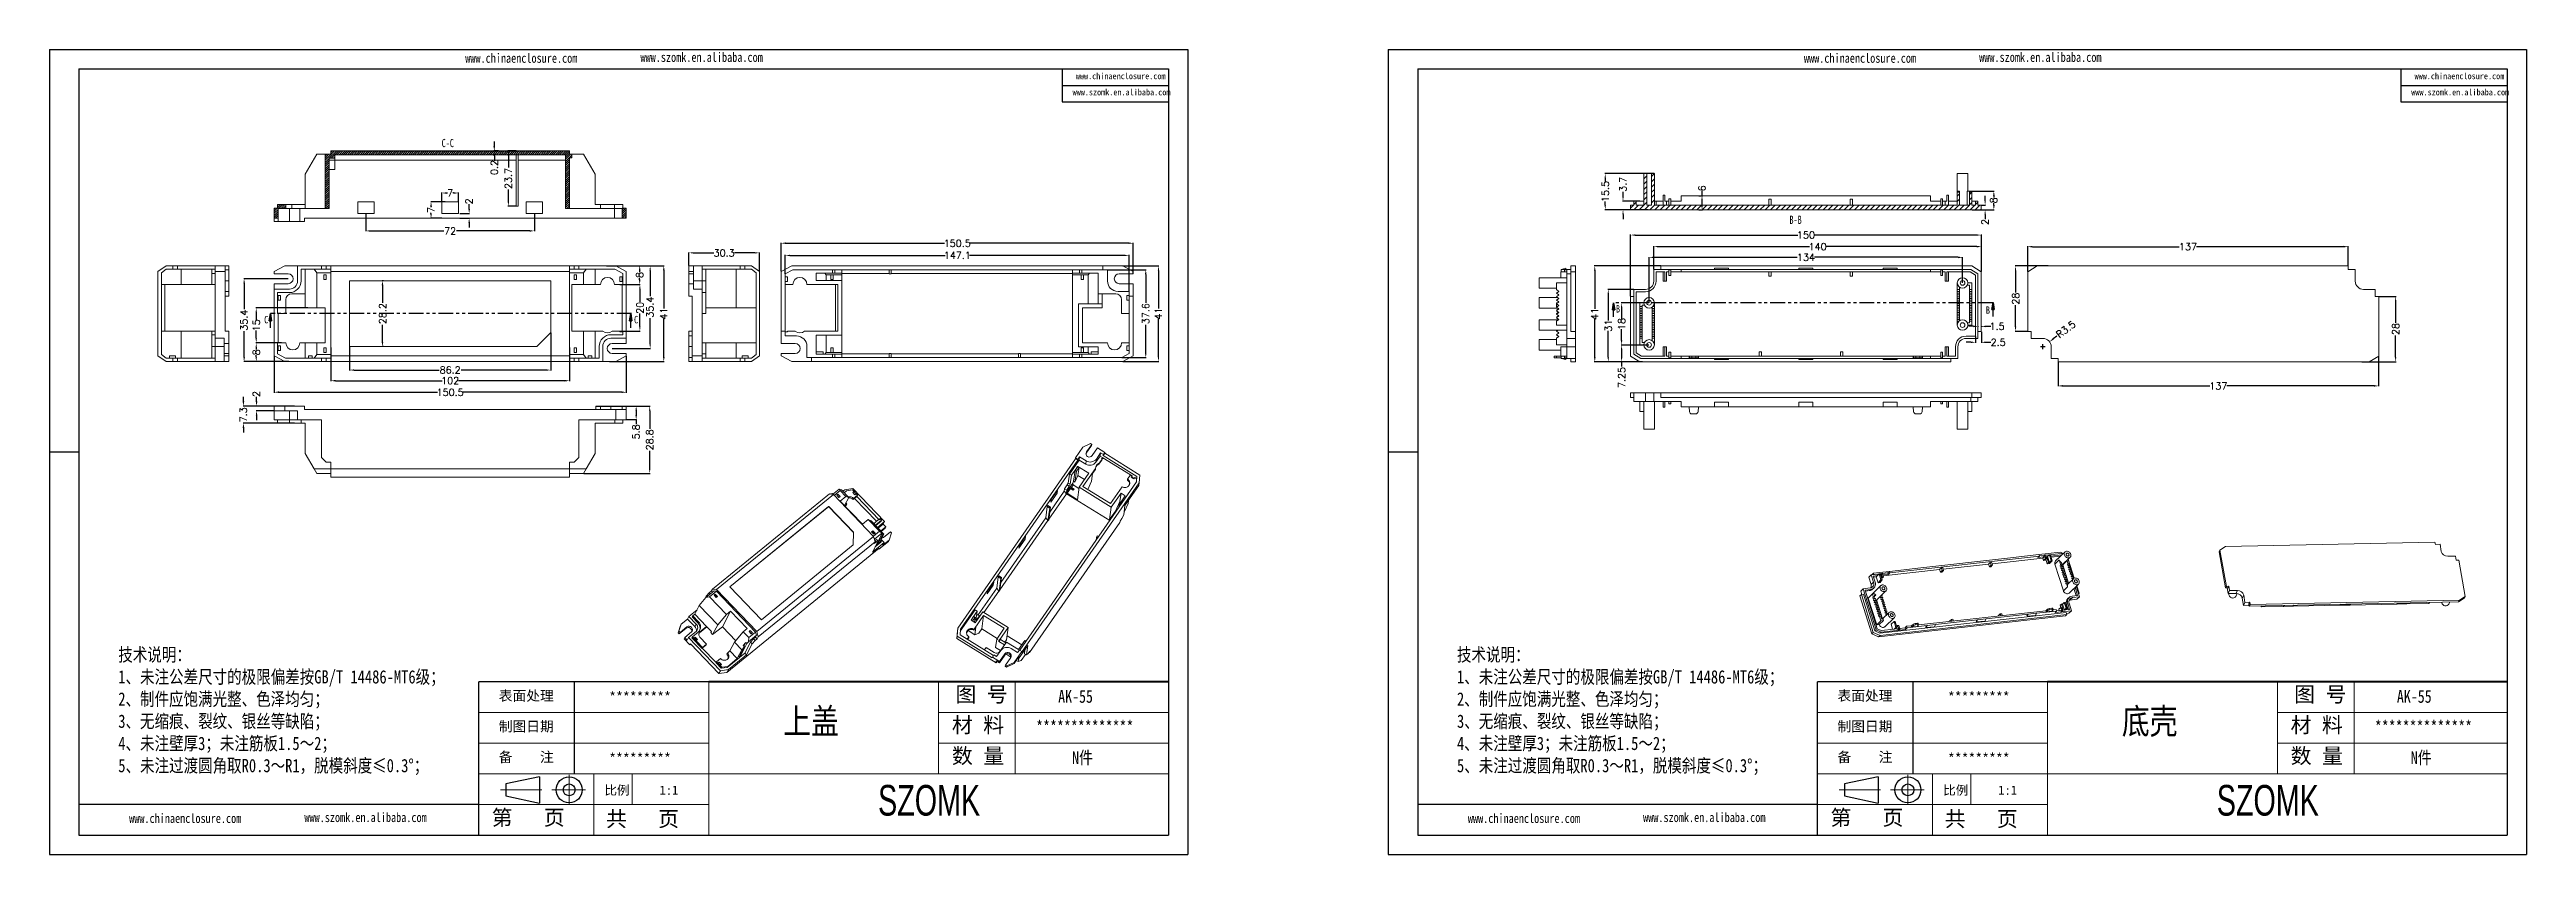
# Model space of a CAD drawing. Header units: inches. Extents: x 1287 to 2841, y 536 to 880.
# Drawn here: x 1287 to 2346, y 536 to 880 of the extents above; entities that cross this region are included whole.
import ezdxf

# ---------------------------------------------------------------- set-up
doc = ezdxf.new("R2010")
doc.units = ezdxf.units.IN
doc.linetypes.add('CENTER2', pattern=[28.575, 19.05, -3.175, 3.175, -3.175])
doc.linetypes.add('PHANTOM', pattern=[12.7, 6.35, -1.27, 1.27, -1.27, 1.27, -1.27])
doc.layers.add('文字', color=81, linetype='Continuous')
for name, color, linetype, lineweight in [('粗实线', 7, 'Continuous', 30), ('细实线', 3, 'Continuous', 9), ('细点划线', 2, 'CENTER2', 9)]:
    doc.layers.add(name, color=color, linetype=linetype, lineweight=lineweight)
doc.styles.add('SLDTEXTSTYLE0', font='TXT', dxfattribs={"width": 0.75})
doc.styles.add('SLDTEXTSTYLE3', font='TXT', dxfattribs={"width": 0.7})
doc.styles.get("Standard").update_dxf_attribs({"font": 'txt', "bigfont": 'gbcbig.shx'})
doc.styles.add('宋体', font='', dxfattribs={"width": 0.8, "height": 3.5})
doc.styles.add('长仿宋', font='', dxfattribs={"width": 0.7, "height": 4})
doc.styles.get('宋体').set_extended_font_data('SimSun')
doc.styles.get('长仿宋').set_extended_font_data('SimSun')
doc.dimstyles.new('3', dxfattribs={"dimtxt": 3, "dimasz": 2, "dimexe": 0.18, "dimexo": 0.0625, "dimgap": 0.2, "dimtad": 0, "dimzin": 12, "dimdsep": 46, "dimtxsty": 'Standard', "dimcen": 1, "dimclrd": 3, "dimclre": 3, "dimadec": 0, "dimazin": 0, "dimtfac": 1, "dimtofl": 0, "dimtmove": 0, "dimatfit": 3, "dimfxl": 1, "dimtolj": 1, "dimtzin": 0, "dimarcsym": 0})
pattern_1 = [(45, (0, 4.07006), (-0.4490128, 0.4490128), [])]

msp = doc.modelspace()

# ---------------------------------------------------------------- texts
at = {"color": 0, "linetype": 'Continuous', "lineweight": 0, "char_height": 3.5, "attachment_point": 2, "style": 'SLDTEXTSTYLE3'}
for s, insert in [('C-C', (1457.575, 841.792)), ('B-B', (2033.786, 808.972))]:
    msp.add_mtext(s, dxfattribs=dict(at, insert=insert))
at = {"color": 7, "linetype": 'Continuous', "char_height": 3.175, "attachment_point": 1, "style": 'SLDTEXTSTYLE0'}
for s, insert in [('C', (1379.081, 766.142)), ('C', (1537.201, 766.142)), ('B', (1956.963, 770.774)), ('B', (2115.096, 770.224))]:
    msp.add_mtext(s, dxfattribs=dict(at, insert=insert))
at = {"char_height": 4.31035, "width": 2449.78831, "attachment_point": 1}
for s, insert in [('{\\fSimHei|b0|i0|c134|p49;表面处理}', (1479.378, 605.954)), ('{\\fSimHei|b0|i0|c134|p49;*********}', (1526.588, 605.4)), ('{\\fSimHei|b0|i0|c134|p49;表面处理}', (2051.68, 605.954)), ('{\\fSimHei|b0|i0|c134|p49;*********}', (2098.89, 605.4)), ('{\\fSimHei|b0|i0|c134|p49;制图日期}', (1479.378, 592.848)), ('{\\fSimHei|b0|i0|c134|p49;制图日期}', (2051.68, 592.848)), ('{\\fSimHei|b0|i0|c134|p49;备    注}', (1479.378, 579.741)), ('{\\fSimHei|b0|i0|c134|p49;*********}', (1526.588, 579.187)), ('{\\fSimHei|b0|i0|c134|p49;备    注}', (2051.68, 579.741)), ('{\\fSimHei|b0|i0|c134|p49;*********}', (2098.89, 579.187))]:
    msp.add_mtext(s, dxfattribs=dict(at, insert=insert))
at = {"layer": '文字', "color": 0, "attachment_point": 1, "style": '宋体'}
for s, insert, char_height, width in [('www.szomk.en.alibaba.com', (1539.949, 878.744), 4.00482, 70.36076), ('www.szomk.en.alibaba.com', (2112.252, 878.744), 4.00482, 70.36076), ('www.chinaenclosure.com', (1465.042, 878.348), 4.00482, 70.36076), ('www.chinaenclosure.com', (1726.084, 870.006), 2.66988, 46.90717), ('www.chinaenclosure.com', (2037.344, 878.348), 4.00482, 70.36076), ('www.chinaenclosure.com', (2298.386, 870.006), 2.66988, 46.90717), ('www.szomk.en.alibaba.com', (1724.688, 863.092), 2.66988, 46.90717), ('www.szomk.en.alibaba.com', (2296.991, 863.092), 2.66988, 46.90717), ('{\\H1.111x;技术说明：\\P1、未注公差尺寸的极限偏差按GB/T 14486-MT6级；\\P2、制件应饱满光整、色泽均匀；\\P3、无缩痕、裂纹、银丝等缺陷；\\P4、未注壁厚3；未注筋板1.5～2；\\P5、未注过渡圆角取R0.3～R1，脱模斜度≤0.3%%D；}', (1316.714, 624.199), 5.11979, 186.48002), ('{\\H1.111x;技术说明：\\P1、未注公差尺寸的极限偏差按GB/T 14486-MT6级；\\P2、制件应饱满光整、色泽均匀；\\P3、无缩痕、裂纹、银丝等缺陷；\\P4、未注壁厚3；未注筋板1.5～2；\\P5、未注过渡圆角取R0.3～R1，脱模斜度≤0.3%%D；}', (1889.017, 624.199), 5.11979, 186.48002), ('{\\H1.111x;AK-55}', (1718.535, 606.25), 4.915, 56.82292), ('{\\H1.111x;AK-55}', (2290.838, 606.25), 4.915, 56.82292), ('上盖', (1600.946, 598.359), 10.9222, 139.63669), ('{\\H1.111x;**************}', (1709.081, 593.144), 4.915, 56.82292), ('底壳', (2173.249, 598.359), 10.9222, 139.63669), ('{\\H1.111x;**************}', (2281.383, 593.144), 4.915, 56.82292), ('{\\H1.111x;N件}', (1724.48, 580.037), 4.915, 56.82292), ('{\\H1.111x;N件}', (2296.783, 580.037), 4.915, 56.82292), ('www.chinaenclosure.com', (1321.37, 553.412), 4.00482, 70.36076), ('www.szomk.en.alibaba.com', (1396.277, 553.809), 4.00482, 70.36076), ('www.chinaenclosure.com', (1893.673, 553.412), 4.00482, 70.36076), ('www.szomk.en.alibaba.com', (1968.58, 553.809), 4.00482, 70.36076)]:
    msp.add_mtext(s, dxfattribs=dict(at, insert=insert, char_height=char_height, width=width))
at = {"layer": '粗实线', "char_height": 13.10667, "width": 146.97831, "attachment_point": 1, "style": '长仿宋'}
for insert in [(1641.536, 565.661), (2213.838, 565.661)]:
    msp.add_mtext('{\\fSTXinwei|b0|i0|c134|p2;SZOMK}', dxfattribs=dict(at, insert=insert))
at = {"layer": '细实线', "color": 7, "attachment_point": 1}
for s, insert, char_height, width in [('{\\fSimSun|b0|i0|c134|p54;图 号}', (1674.636, 607.684), 6.55333, 32.76667), ('{\\fSimSun|b0|i0|c134|p54;图 号}', (2246.939, 607.684), 6.55333, 32.76667), ('{\\fSimSun|b0|i0|c134|p54;材 料   }', (1673.082, 594.578), 6.55333, 32.76667), ('{\\fSimSun|b0|i0|c134|p54;材 料   }', (2245.385, 594.578), 6.55333, 32.76667), ('{\\fSimSun|b0|i0|c134|p54;数 量}', (1673.114, 581.407), 6.55333, 29.60879), ('{\\fSimSun|b0|i0|c134|p54;数 量}', (2245.417, 581.407), 6.55333, 29.60879), ('{\\fSimSun|b0|i0|c134|p54;比例}', (1524.567, 565.39), 3.932, 17.26026), ('{\\fSimSun|b0|i0|c134|p54;1:1}', (1548.118, 565.39), 3.932, 17.26026), ('{\\fSimSun|b0|i0|c134|p54;比例}', (2096.87, 565.39), 3.932, 17.26026), ('{\\fSimSun|b0|i0|c134|p54;1:1}', (2120.421, 565.39), 3.932, 17.26026), ('{\\fSimSun|b0|i0|c134|p54;第   页}', (1476.344, 554.995), 6.55333, 49.15), ('{\\fSimSun|b0|i0|c134|p54; 共   页}', (1520.782, 554.438), 6.55333, 49.15), ('{\\fSimSun|b0|i0|c134|p54;第   页}', (2048.647, 554.995), 6.55333, 49.15), ('{\\fSimSun|b0|i0|c134|p54; 共   页}', (2093.084, 554.438), 6.55333, 49.15)]:
    msp.add_mtext(s, dxfattribs=dict(at, insert=insert, char_height=char_height, width=width))

# ---------------------------------------------------------------- blocks, each defined once
blk = doc.blocks.new('_CLOSED')
at = {"color": 0, "linetype": 'ByBlock', "lineweight": -2}
for p, q in [((-1, 0.166667), (0, 0)), ((-1, 0.166667), (-1, -0.166667)), ((0, 0), (-1, -0.166667)), ((0, 0), (-1, 0))]:
    blk.add_line(p, q, dxfattribs=at)
blk = doc.blocks.new('*D128')
at = {"color": 3, "lineweight": -2}
for p, q in [((1383.4, 749), (1383.4, 733.3)), ((1533.9, 749), (1533.9, 733.3)), ((1385.4, 733.5), (1453.2, 733.5)), ((1531.9, 733.5), (1464.1, 733.5))]:
    blk.add_line(p, q, dxfattribs=at)
at = {"color": 3}
for points in [[(1385.4, 733.9), (1385.4, 733.2), (1383.4, 733.5)], [(1531.9, 733.9), (1531.9, 733.2), (1533.9, 733.5)]]:
    blk.add_solid(points, dxfattribs=at)
at = {"layer": 'Defpoints', "color": 0}
for p in [(1383.4, 749.1), (1533.9, 749.1), (1533.9, 733.5)]:
    blk.add_point(p, dxfattribs=at)
at = {"color": 0, "insert": (1458.6, 733.5), "char_height": 3, "attachment_point": 5}
blk.add_mtext('\\A1;150.5', dxfattribs=at)
blk = doc.blocks.new('*D129')
at = {"color": 3, "lineweight": -2}
for p, q in [((1407.6, 752.7), (1407.6, 738.3)), ((1509.6, 752.7), (1509.6, 738.3)), ((1409.6, 738.4), (1455.2, 738.4)), ((1507.6, 738.4), (1462.1, 738.4))]:
    blk.add_line(p, q, dxfattribs=at)
at = {"color": 3}
for points in [[(1409.6, 738.8), (1409.6, 738.1), (1407.6, 738.4)], [(1507.6, 738.8), (1507.6, 738.1), (1509.6, 738.4)]]:
    blk.add_solid(points, dxfattribs=at)
at = {"layer": 'Defpoints', "color": 0}
for p in [(1407.6, 752.8), (1509.6, 752.8), (1509.6, 738.4)]:
    blk.add_point(p, dxfattribs=at)
at = {"color": 0, "insert": (1458.6, 738.4), "char_height": 3, "attachment_point": 5}
blk.add_mtext('\\A1;102', dxfattribs=at)
blk = doc.blocks.new('*D130')
at = {"color": 3, "lineweight": -2}
for p, q in [((1415.5, 752.9), (1415.5, 742.8)), ((1501.7, 758.9), (1501.7, 742.8)), ((1417.5, 743), (1453.9, 743)), ((1499.7, 743), (1463.3, 743))]:
    blk.add_line(p, q, dxfattribs=at)
at = {"color": 3}
for points in [[(1417.5, 743.3), (1417.5, 742.7), (1415.5, 743)], [(1499.7, 743.3), (1499.7, 742.7), (1501.7, 743)]]:
    blk.add_solid(points, dxfattribs=at)
at = {"layer": 'Defpoints', "color": 0}
for p in [(1415.5, 753), (1501.7, 759), (1501.7, 743)]:
    blk.add_point(p, dxfattribs=at)
at = {"color": 0, "insert": (1458.6, 743), "char_height": 3, "attachment_point": 5}
blk.add_mtext('\\A1;86.2', dxfattribs=at)
blk = doc.blocks.new('*D131')
at = {"color": 3, "lineweight": -2}
for p, q in [((1529.4, 787.6), (1550.1, 787.6)), ((1549.9, 785.6), (1549.9, 769.3)), ((1549.9, 748.6), (1549.9, 764.9)), ((1526.7, 746.6), (1550.1, 746.6))]:
    blk.add_line(p, q, dxfattribs=at)
at = {"color": 3}
for points in [[(1549.6, 785.6), (1550.3, 785.6), (1549.9, 787.6)], [(1549.6, 748.6), (1550.3, 748.6), (1549.9, 746.6)]]:
    blk.add_solid(points, dxfattribs=at)
at = {"layer": 'Defpoints', "color": 0}
for p in [(1529.4, 787.6), (1549.9, 787.6), (1526.6, 746.6)]:
    blk.add_point(p, dxfattribs=at)
at = {"color": 0, "insert": (1549.9, 767.1), "char_height": 3, "attachment_point": 5, "rotation": 90}
blk.add_mtext('\\A1;41', dxfattribs=at)
blk = doc.blocks.new('*D132')
at = {"color": 3, "lineweight": -2}
for p, q in [((1527.9, 787.6), (1544.3, 787.6)), ((1544.1, 785.6), (1544.1, 774.6)), ((1544.1, 754.2), (1544.1, 765.2)), ((1527.9, 752.2), (1544.3, 752.2))]:
    blk.add_line(p, q, dxfattribs=at)
at = {"color": 3}
for points in [[(1543.8, 785.6), (1544.4, 785.6), (1544.1, 787.6)], [(1543.8, 754.2), (1544.4, 754.2), (1544.1, 752.2)]]:
    blk.add_solid(points, dxfattribs=at)
at = {"layer": 'Defpoints', "color": 0}
for p in [(1527.9, 787.6), (1544.1, 787.6), (1527.9, 752.2)]:
    blk.add_point(p, dxfattribs=at)
at = {"color": 0, "insert": (1544.1, 769.9), "char_height": 3, "attachment_point": 5, "rotation": 90}
blk.add_mtext('\\A1;35.4', dxfattribs=at)
blk = doc.blocks.new('*D133')
at = {"color": 3, "lineweight": -2}
for p, q in [((1525.5, 787.6), (1539.8, 787.6)), ((1539.6, 785.6), (1539.6, 784.8)), ((1532.4, 779.6), (1539.8, 779.6)), ((1539.6, 781.6), (1539.6, 782.4))]:
    blk.add_line(p, q, dxfattribs=at)
at = {"color": 3}
for points in [[(1539.3, 785.6), (1540, 785.6), (1539.6, 787.6)], [(1539.3, 781.6), (1540, 781.6), (1539.6, 779.6)]]:
    blk.add_solid(points, dxfattribs=at)
at = {"layer": 'Defpoints', "color": 0}
for p in [(1525.4, 787.6), (1539.6, 787.6), (1532.4, 779.6)]:
    blk.add_point(p, dxfattribs=at)
at = {"color": 0, "insert": (1539.6, 783.6), "char_height": 3, "attachment_point": 5, "rotation": 90}
blk.add_mtext('\\A1;8', dxfattribs=at)
blk = doc.blocks.new('*D134')
at = {"color": 3, "lineweight": -2}
for p, q in [((1531.2, 779.6), (1539.9, 779.6)), ((1539.7, 777.6), (1539.7, 772.1)), ((1539.7, 761.6), (1539.7, 767.2)), ((1531.2, 759.6), (1539.9, 759.6))]:
    blk.add_line(p, q, dxfattribs=at)
at = {"color": 3}
for points in [[(1539.4, 777.6), (1540, 777.6), (1539.7, 779.6)], [(1539.4, 761.6), (1540, 761.6), (1539.7, 759.6)]]:
    blk.add_solid(points, dxfattribs=at)
at = {"layer": 'Defpoints', "color": 0}
for p in [(1531.2, 779.6), (1539.7, 779.6), (1531.2, 759.6)]:
    blk.add_point(p, dxfattribs=at)
at = {"color": 0, "insert": (1539.7, 769.6), "char_height": 3, "attachment_point": 5, "rotation": 90}
blk.add_mtext('\\A1;20', dxfattribs=at)
blk = doc.blocks.new('*D135')
at = {"color": 3, "lineweight": -2}
for p, q in [((1560.6, 787.7), (1560.6, 793.3)), ((1562.6, 793.1), (1571.3, 793.1)), ((1588.9, 793.1), (1580.2, 793.1)), ((1590.9, 785.2), (1590.9, 793.3))]:
    blk.add_line(p, q, dxfattribs=at)
at = {"color": 3}
for points in [[(1562.6, 793.4), (1562.6, 792.8), (1560.6, 793.1)], [(1588.9, 793.4), (1588.9, 792.8), (1590.9, 793.1)]]:
    blk.add_solid(points, dxfattribs=at)
at = {"layer": 'Defpoints', "color": 0}
for p in [(1560.6, 787.6), (1590.9, 793.1), (1590.9, 785.1)]:
    blk.add_point(p, dxfattribs=at)
at = {"color": 0, "insert": (1575.7, 793.1), "char_height": 3, "attachment_point": 5}
blk.add_mtext('\\A1;30.3', dxfattribs=at)
blk = doc.blocks.new('*D136')
at = {"color": 3, "lineweight": -2}
for p, q in [((1430.1, 781.2), (1429.5, 781.2)), ((1429.7, 779.2), (1429.7, 771.8)), ((1429.7, 755), (1429.7, 762.4)), ((1430.1, 753), (1429.5, 753))]:
    blk.add_line(p, q, dxfattribs=at)
at = {"color": 3}
for points in [[(1429.3, 779.2), (1430, 779.2), (1429.7, 781.2)], [(1429.3, 755), (1430, 755), (1429.7, 753)]]:
    blk.add_solid(points, dxfattribs=at)
at = {"layer": 'Defpoints', "color": 0}
for p in [(1429.7, 781.2), (1430.2, 781.2), (1430.2, 753)]:
    blk.add_point(p, dxfattribs=at)
at = {"color": 0, "insert": (1429.7, 767.1), "char_height": 3, "attachment_point": 5, "rotation": 90}
blk.add_mtext('\\A1;28.2', dxfattribs=at)
blk = doc.blocks.new('*D137')
at = {"color": 3, "lineweight": -2}
for p, q in [((1386.5, 754.6), (1375.5, 754.6)), ((1375.7, 752.6), (1375.7, 751.8)), ((1387.8, 746.6), (1375.5, 746.6)), ((1375.7, 748.6), (1375.7, 749.4))]:
    blk.add_line(p, q, dxfattribs=at)
at = {"color": 3}
for points in [[(1375.4, 752.6), (1376, 752.6), (1375.7, 754.6)], [(1375.4, 748.6), (1376, 748.6), (1375.7, 746.6)]]:
    blk.add_solid(points, dxfattribs=at)
at = {"layer": 'Defpoints', "color": 0}
for p in [(1375.7, 754.6), (1386.6, 754.6), (1387.9, 746.6)]:
    blk.add_point(p, dxfattribs=at)
at = {"color": 0, "insert": (1375.7, 750.6), "char_height": 3, "attachment_point": 5, "rotation": 90}
blk.add_mtext('\\A1;8', dxfattribs=at)
blk = doc.blocks.new('*D138')
at = {"color": 3, "lineweight": -2}
for p, q in [((1397.8, 769.6), (1375.5, 769.6)), ((1375.7, 767.6), (1375.7, 764.3)), ((1386.5, 754.6), (1375.5, 754.6)), ((1375.7, 756.6), (1375.7, 759.9))]:
    blk.add_line(p, q, dxfattribs=at)
at = {"color": 3}
for points in [[(1375.4, 767.6), (1376, 767.6), (1375.7, 769.6)], [(1375.4, 756.6), (1376, 756.6), (1375.7, 754.6)]]:
    blk.add_solid(points, dxfattribs=at)
at = {"layer": 'Defpoints', "color": 0}
for p in [(1375.7, 769.6), (1397.9, 769.6), (1386.6, 754.6)]:
    blk.add_point(p, dxfattribs=at)
at = {"color": 0, "insert": (1375.7, 762.1), "char_height": 3, "attachment_point": 5, "rotation": 90}
blk.add_mtext('\\A1;15', dxfattribs=at)
blk = doc.blocks.new('*D139')
at = {"color": 3, "lineweight": -2}
for p, q in [((1389.3, 782), (1370.4, 782)), ((1370.5, 780), (1370.5, 769)), ((1370.5, 748.6), (1370.5, 759.6)), ((1389.7, 746.6), (1370.4, 746.6))]:
    blk.add_line(p, q, dxfattribs=at)
at = {"color": 3}
for points in [[(1370.2, 780), (1370.9, 780), (1370.5, 782)], [(1370.2, 748.6), (1370.9, 748.6), (1370.5, 746.6)]]:
    blk.add_solid(points, dxfattribs=at)
at = {"layer": 'Defpoints', "color": 0}
for p in [(1370.5, 782), (1389.4, 782), (1389.7, 746.6)]:
    blk.add_point(p, dxfattribs=at)
at = {"color": 0, "insert": (1370.5, 764.3), "char_height": 3, "attachment_point": 5, "rotation": 90}
blk.add_mtext('\\A1;35.4', dxfattribs=at)
blk = doc.blocks.new('*D140')
at = {"color": 3, "lineweight": -2}
for p, q in [((1533.9, 727.6), (1538.3, 727.6)), ((1533.9, 721.8), (1538.3, 721.8)), ((1538.1, 725.6), (1538.1, 723.8)), ((1538.1, 721.8), (1538.1, 719.8))]:
    blk.add_line(p, q, dxfattribs=at)
at = {"color": 3}
for points in [[(1537.8, 725.6), (1538.5, 725.6), (1538.1, 727.6)], [(1537.8, 723.8), (1538.5, 723.8), (1538.1, 721.8)]]:
    blk.add_solid(points, dxfattribs=at)
at = {"layer": 'Defpoints', "color": 0}
for p in [(1533.9, 727.6), (1533.9, 721.8), (1538.1, 721.8)]:
    blk.add_point(p, dxfattribs=at)
at = {"color": 0, "insert": (1538.1, 716.6), "char_height": 3, "attachment_point": 5, "rotation": 90}
blk.add_mtext('\\A1;5.8', dxfattribs=at)
blk = doc.blocks.new('*D141')
at = {"color": 3, "lineweight": -2}
for p, q in [((1375.8, 729.6), (1375.8, 731.6)), ((1383.3, 727.6), (1375.6, 727.6)), ((1383.3, 725.6), (1375.6, 725.6)), ((1375.8, 723.6), (1375.8, 721.6))]:
    blk.add_line(p, q, dxfattribs=at)
at = {"color": 3}
for points in [[(1375.5, 729.6), (1376.2, 729.6), (1375.8, 727.6)], [(1375.5, 723.6), (1376.2, 723.6), (1375.8, 725.6)]]:
    blk.add_solid(points, dxfattribs=at)
at = {"layer": 'Defpoints', "color": 0}
for p in [(1375.8, 725.6), (1383.4, 727.6), (1383.4, 725.6)]:
    blk.add_point(p, dxfattribs=at)
at = {"color": 0, "insert": (1375.8, 732.8), "char_height": 3, "attachment_point": 5, "rotation": 90}
blk.add_mtext('\\A1;2', dxfattribs=at)
blk = doc.blocks.new('*D142')
at = {"color": 3, "lineweight": -2}
for p, q in [((1370.2, 729.6), (1370.2, 731.6)), ((1392, 727.6), (1370.1, 727.6)), ((1392, 720.3), (1370.1, 720.3)), ((1370.2, 718.3), (1370.2, 716.3))]:
    blk.add_line(p, q, dxfattribs=at)
at = {"color": 3}
for points in [[(1369.9, 729.6), (1370.6, 729.6), (1370.2, 727.6)], [(1369.9, 718.3), (1370.6, 718.3), (1370.2, 720.3)]]:
    blk.add_solid(points, dxfattribs=at)
at = {"layer": 'Defpoints', "color": 0}
for p in [(1370.2, 720.3), (1392.1, 727.6), (1392.1, 720.3)]:
    blk.add_point(p, dxfattribs=at)
at = {"color": 0, "insert": (1370.2, 723.9), "char_height": 3, "attachment_point": 5, "rotation": 90}
blk.add_mtext('\\A1;7.3', dxfattribs=at)
blk = doc.blocks.new('*D143')
at = {"color": 3, "lineweight": -2}
for p, q in [((1520.9, 727.6), (1544.1, 727.6)), ((1543.9, 725.6), (1543.9, 717.9)), ((1543.9, 700.8), (1543.9, 708.5)), ((1515.7, 698.8), (1544.1, 698.8))]:
    blk.add_line(p, q, dxfattribs=at)
at = {"color": 3}
for points in [[(1543.6, 725.6), (1544.2, 725.6), (1543.9, 727.6)], [(1543.6, 700.8), (1544.2, 700.8), (1543.9, 698.8)]]:
    blk.add_solid(points, dxfattribs=at)
at = {"layer": 'Defpoints', "color": 0}
for p in [(1520.9, 727.6), (1543.9, 727.6), (1515.6, 698.8)]:
    blk.add_point(p, dxfattribs=at)
at = {"color": 0, "insert": (1543.9, 713.2), "char_height": 3, "attachment_point": 5, "rotation": 90}
blk.add_mtext('\\A1;28.8', dxfattribs=at)
blk = doc.blocks.new('*D144')
at = {"color": 3, "lineweight": -2}
for p, q in [((1455.1, 815), (1455.1, 818.9)), ((1457.1, 818.7), (1457.4, 818.7)), ((1460.1, 818.7), (1459.8, 818.7)), ((1462.1, 815), (1462.1, 818.9))]:
    blk.add_line(p, q, dxfattribs=at)
at = {"color": 3}
for points in [[(1457.1, 819), (1457.1, 818.3), (1455.1, 818.7)], [(1460.1, 819), (1460.1, 818.3), (1462.1, 818.7)]]:
    blk.add_solid(points, dxfattribs=at)
at = {"layer": 'Defpoints', "color": 0}
for p in [(1462.1, 818.7), (1455.1, 814.9), (1462.1, 814.9)]:
    blk.add_point(p, dxfattribs=at)
at = {"color": 0, "insert": (1458.6, 818.7), "char_height": 3, "attachment_point": 5}
blk.add_mtext('\\A1;7', dxfattribs=at)
blk = doc.blocks.new('*D145')
at = {"color": 3, "lineweight": -2}
for p, q in [((1422.6, 809.9), (1422.6, 802.3)), ((1494.6, 809.9), (1494.6, 802.3)), ((1424.6, 802.5), (1455.9, 802.5)), ((1492.6, 802.5), (1461.3, 802.5))]:
    blk.add_line(p, q, dxfattribs=at)
at = {"color": 3}
for points in [[(1424.6, 802.8), (1424.6, 802.1), (1422.6, 802.5)], [(1492.6, 802.8), (1492.6, 802.1), (1494.6, 802.5)]]:
    blk.add_solid(points, dxfattribs=at)
at = {"layer": 'Defpoints', "color": 0}
for p in [(1422.6, 809.9), (1494.6, 809.9), (1494.6, 802.5)]:
    blk.add_point(p, dxfattribs=at)
at = {"color": 0, "insert": (1458.6, 802.5), "char_height": 3, "attachment_point": 5}
blk.add_mtext('\\A1;72', dxfattribs=at)
blk = doc.blocks.new('*D146')
at = {"color": 3, "lineweight": -2}
for p, q in [((1462.7, 809.9), (1466.9, 809.9)), ((1462.7, 807.9), (1466.9, 807.9)), ((1466.7, 811.9), (1466.7, 813.9)), ((1466.7, 805.9), (1466.7, 803.9))]:
    blk.add_line(p, q, dxfattribs=at)
at = {"color": 3}
for points in [[(1466.4, 811.9), (1467.1, 811.9), (1466.7, 809.9)], [(1466.4, 805.9), (1467.1, 805.9), (1466.7, 807.9)]]:
    blk.add_solid(points, dxfattribs=at)
at = {"layer": 'Defpoints', "color": 0}
for p in [(1462.6, 809.9), (1462.6, 807.9), (1466.7, 809.9)]:
    blk.add_point(p, dxfattribs=at)
at = {"color": 0, "insert": (1466.7, 815.1), "char_height": 3, "attachment_point": 5, "rotation": 90}
blk.add_mtext('\\A1;2', dxfattribs=at)
blk = doc.blocks.new('*D147')
at = {"color": 3, "lineweight": -2}
for p, q in [((1456.5, 814.9), (1450.3, 814.9)), ((1455.1, 807.9), (1450.3, 807.9)), ((1450.4, 812.9), (1450.4, 812.6)), ((1450.4, 809.9), (1450.4, 810.2))]:
    blk.add_line(p, q, dxfattribs=at)
at = {"color": 3}
for points in [[(1450.1, 812.9), (1450.8, 812.9), (1450.4, 814.9)], [(1450.1, 809.9), (1450.8, 809.9), (1450.4, 807.9)]]:
    blk.add_solid(points, dxfattribs=at)
at = {"layer": 'Defpoints', "color": 0}
for p in [(1450.4, 814.9), (1455.2, 807.9), (1456.6, 814.9)]:
    blk.add_point(p, dxfattribs=at)
at = {"color": 0, "insert": (1450.4, 811.4), "char_height": 3, "attachment_point": 5, "rotation": 90}
blk.add_mtext('\\A1;7', dxfattribs=at)
blk = doc.blocks.new('*D150')
at = {"color": 3, "lineweight": -2}
for p, q in [((1600.1, 785.2), (1600.1, 797.4)), ((1602.1, 797.2), (1669.9, 797.2)), ((1748.6, 797.2), (1680.8, 797.2)), ((1750.6, 784.2), (1750.6, 797.4))]:
    blk.add_line(p, q, dxfattribs=at)
at = {"color": 3}
for points in [[(1602.1, 797.6), (1602.1, 796.9), (1600.1, 797.2)], [(1748.6, 797.6), (1748.6, 796.9), (1750.6, 797.2)]]:
    blk.add_solid(points, dxfattribs=at)
at = {"layer": 'Defpoints', "color": 0}
for p in [(1750.6, 797.2), (1600.1, 785.1), (1750.6, 784.1)]:
    blk.add_point(p, dxfattribs=at)
at = {"color": 0, "insert": (1675.4, 797.2), "char_height": 3, "attachment_point": 5}
blk.add_mtext('\\A1;150.5', dxfattribs=at)
blk = doc.blocks.new('*D151')
at = {"color": 3, "lineweight": -2}
for p, q in [((1601.8, 784.2), (1601.8, 792.2)), ((1603.8, 792), (1670.2, 792)), ((1746.9, 792), (1680.6, 792)), ((1748.9, 776.7), (1748.9, 792.2))]:
    blk.add_line(p, q, dxfattribs=at)
at = {"color": 3}
for points in [[(1603.8, 792.3), (1603.8, 791.7), (1601.8, 792)], [(1746.9, 792.3), (1746.9, 791.7), (1748.9, 792)]]:
    blk.add_solid(points, dxfattribs=at)
at = {"layer": 'Defpoints', "color": 0}
for p in [(1601.8, 784.1), (1748.9, 792), (1748.9, 776.6)]:
    blk.add_point(p, dxfattribs=at)
at = {"color": 0, "insert": (1675.4, 792), "char_height": 3, "attachment_point": 5}
blk.add_mtext('\\A1;147.1', dxfattribs=at)
blk = doc.blocks.new('*D152')
at = {"color": 3, "lineweight": -2}
for p, q in [((1739.7, 785.9), (1756.1, 785.9)), ((1756, 783.9), (1756, 771.8)), ((1756, 750.3), (1756, 762.4)), ((1745.8, 748.3), (1756.1, 748.3))]:
    blk.add_line(p, q, dxfattribs=at)
at = {"color": 3}
for points in [[(1755.6, 783.9), (1756.3, 783.9), (1756, 785.9)], [(1755.6, 750.3), (1756.3, 750.3), (1756, 748.3)]]:
    blk.add_solid(points, dxfattribs=at)
at = {"layer": 'Defpoints', "color": 0}
for p in [(1739.6, 785.9), (1756, 785.9), (1745.7, 748.3)]:
    blk.add_point(p, dxfattribs=at)
at = {"color": 0, "insert": (1756, 767.1), "char_height": 3, "attachment_point": 5, "rotation": 90}
blk.add_mtext('\\A1;37.6', dxfattribs=at)
blk = doc.blocks.new('*D153')
at = {"color": 3, "lineweight": -2}
for p, q in [((1746.2, 787.6), (1761.6, 787.6)), ((1761.4, 785.6), (1761.4, 769.3)), ((1761.4, 748.6), (1761.4, 764.9)), ((1746.2, 746.6), (1761.6, 746.6))]:
    blk.add_line(p, q, dxfattribs=at)
at = {"color": 3}
for points in [[(1761.1, 785.6), (1761.7, 785.6), (1761.4, 787.6)], [(1761.1, 748.6), (1761.7, 748.6), (1761.4, 746.6)]]:
    blk.add_solid(points, dxfattribs=at)
at = {"layer": 'Defpoints', "color": 0}
for p in [(1746.1, 787.6), (1761.4, 787.6), (1746.1, 746.6)]:
    blk.add_point(p, dxfattribs=at)
at = {"color": 0, "insert": (1761.4, 767.1), "char_height": 3, "attachment_point": 5, "rotation": 90}
blk.add_mtext('\\A1;41', dxfattribs=at)
blk = doc.blocks.new('*D154')
at = {"color": 3, "lineweight": -2}
for p, q in [((1486.8, 836.7), (1483.3, 836.7)), ((1483.5, 834.7), (1483.5, 829.6)), ((1483.5, 815), (1483.5, 820.2)), ((1486.8, 813), (1483.3, 813))]:
    blk.add_line(p, q, dxfattribs=at)
at = {"color": 3}
for points in [[(1483.2, 834.7), (1483.8, 834.7), (1483.5, 836.7)], [(1483.2, 815), (1483.8, 815), (1483.5, 813)]]:
    blk.add_solid(points, dxfattribs=at)
at = {"layer": 'Defpoints', "color": 0}
for p in [(1483.5, 836.7), (1486.9, 836.7), (1486.9, 813)]:
    blk.add_point(p, dxfattribs=at)
at = {"color": 0, "insert": (1483.5, 824.9), "char_height": 3, "attachment_point": 5, "rotation": 90}
blk.add_mtext('\\A1;23.7', dxfattribs=at)
blk = doc.blocks.new('*D155')
at = {"color": 3, "lineweight": -2}
for p, q in [((1479.3, 836.7), (1477.3, 836.7)), ((1479.3, 836.5), (1477.3, 836.5)), ((1477.5, 838.7), (1477.5, 840.7)), ((1477.5, 834.5), (1477.5, 832.5))]:
    blk.add_line(p, q, dxfattribs=at)
at = {"color": 3}
for points in [[(1477.1, 838.7), (1477.8, 838.7), (1477.5, 836.7)], [(1477.1, 834.5), (1477.8, 834.5), (1477.5, 836.5)]]:
    blk.add_solid(points, dxfattribs=at)
at = {"layer": 'Defpoints', "color": 0}
for p in [(1477.5, 836.5), (1479.4, 836.7), (1479.4, 836.5)]:
    blk.add_point(p, dxfattribs=at)
at = {"color": 0, "insert": (1477.5, 829.6), "char_height": 3, "attachment_point": 5, "rotation": 90}
blk.add_mtext('\\A1;0.2', dxfattribs=at)
blk = doc.blocks.new('*D107')
at = {"color": 3, "lineweight": -2}
for p, q in [((1963.2, 774.6), (1963.2, 800.9)), ((1965.2, 800.7), (2034.7, 800.7)), ((2111.2, 800.7), (2041.6, 800.7)), ((2113.2, 785.1), (2113.2, 800.9))]:
    blk.add_line(p, q, dxfattribs=at)
at = {"color": 3}
for points in [[(1965.2, 801), (1965.2, 800.4), (1963.2, 800.7)], [(2111.2, 801), (2111.2, 800.4), (2113.2, 800.7)]]:
    blk.add_solid(points, dxfattribs=at)
at = {"layer": 'Defpoints', "color": 0}
for p in [(2113.2, 800.7), (2113.2, 785), (1963.2, 774.5)]:
    blk.add_point(p, dxfattribs=at)
at = {"color": 0, "insert": (2038.2, 800.7), "char_height": 3, "attachment_point": 5}
blk.add_mtext('\\A1;150', dxfattribs=at)
blk = doc.blocks.new('*D108')
at = {"color": 3, "lineweight": -2}
for p, q in [((1973.2, 786.1), (1973.2, 795.9)), ((1975.2, 795.8), (2039.7, 795.8)), ((2111.2, 795.8), (2046.6, 795.8)), ((2113.2, 785.1), (2113.2, 795.9))]:
    blk.add_line(p, q, dxfattribs=at)
at = {"color": 3}
for points in [[(1975.2, 796.1), (1975.2, 795.4), (1973.2, 795.8)], [(2111.2, 796.1), (2111.2, 795.4), (2113.2, 795.8)]]:
    blk.add_solid(points, dxfattribs=at)
at = {"layer": 'Defpoints', "color": 0}
for p in [(1973.2, 795.8), (1973.2, 786), (2113.2, 785)]:
    blk.add_point(p, dxfattribs=at)
at = {"color": 0, "insert": (2043.2, 795.8), "char_height": 3, "attachment_point": 5}
blk.add_mtext('\\A1;140', dxfattribs=at)
blk = doc.blocks.new('*D109')
at = {"color": 3, "lineweight": -2}
for p, q in [((1971.1, 771.7), (1959.2, 771.7)), ((1959.4, 769.7), (1959.4, 764.9)), ((1971.1, 753.7), (1959.2, 753.7)), ((1959.4, 755.7), (1959.4, 760.5))]:
    blk.add_line(p, q, dxfattribs=at)
at = {"color": 3}
for points in [[(1959.1, 769.7), (1959.7, 769.7), (1959.4, 771.7)], [(1959.1, 755.7), (1959.7, 755.7), (1959.4, 753.7)]]:
    blk.add_solid(points, dxfattribs=at)
at = {"layer": 'Defpoints', "color": 0}
for p in [(1959.4, 771.7), (1971.2, 771.7), (1971.2, 753.7)]:
    blk.add_point(p, dxfattribs=at)
at = {"color": 0, "insert": (1959.4, 762.7), "char_height": 3, "attachment_point": 5, "rotation": 90}
blk.add_mtext('\\A1;18', dxfattribs=at)
blk = doc.blocks.new('*D110')
at = {"color": 3, "lineweight": -2}
for p, q in [((1971.1, 753.7), (1959.2, 753.7)), ((1968.3, 746.5), (1959.2, 746.5)), ((1959.4, 751.7), (1959.4, 748.5)), ((1959.4, 746.5), (1959.4, 744.5))]:
    blk.add_line(p, q, dxfattribs=at)
at = {"color": 3}
for points in [[(1959.1, 751.7), (1959.7, 751.7), (1959.4, 753.7)], [(1959.1, 748.5), (1959.7, 748.5), (1959.4, 746.5)]]:
    blk.add_solid(points, dxfattribs=at)
at = {"layer": 'Defpoints', "color": 0}
for p in [(1971.2, 753.7), (1959.4, 746.5), (1968.4, 746.5)]:
    blk.add_point(p, dxfattribs=at)
at = {"color": 0, "insert": (1959.4, 739.8), "char_height": 3, "attachment_point": 5, "rotation": 90}
blk.add_mtext('\\A1;7.25', dxfattribs=at)
blk = doc.blocks.new('*D111')
at = {"color": 3, "lineweight": -2}
for p, q in [((1971.2, 771.8), (1971.2, 791.3)), ((1973.2, 791.2), (2034.5, 791.2)), ((2103.2, 791.2), (2041.9, 791.2)), ((2105.2, 780.3), (2105.2, 791.3))]:
    blk.add_line(p, q, dxfattribs=at)
at = {"color": 3}
for points in [[(1973.2, 791.5), (1973.2, 790.8), (1971.2, 791.2)], [(2103.2, 791.5), (2103.2, 790.8), (2105.2, 791.2)]]:
    blk.add_solid(points, dxfattribs=at)
at = {"layer": 'Defpoints', "color": 0}
for p in [(1971.2, 791.2), (2105.2, 780.2), (1971.2, 771.7)]:
    blk.add_point(p, dxfattribs=at)
at = {"color": 0, "insert": (2038.2, 791.2), "char_height": 3, "attachment_point": 5}
blk.add_mtext('\\A1;134', dxfattribs=at)
blk = doc.blocks.new('*D112')
at = {"color": 3, "lineweight": -2}
for p, q in [((1964.6, 777.5), (1953.5, 777.5)), ((1953.7, 775.5), (1953.7, 764.2)), ((1953.7, 748.5), (1953.7, 759.8)), ((1967.1, 746.5), (1953.5, 746.5))]:
    blk.add_line(p, q, dxfattribs=at)
at = {"color": 3}
for points in [[(1953.4, 775.5), (1954, 775.5), (1953.7, 777.5)], [(1953.4, 748.5), (1954, 748.5), (1953.7, 746.5)]]:
    blk.add_solid(points, dxfattribs=at)
at = {"layer": 'Defpoints', "color": 0}
for p in [(1953.7, 777.5), (1964.7, 777.5), (1967.2, 746.5)]:
    blk.add_point(p, dxfattribs=at)
at = {"color": 0, "insert": (1953.7, 762), "char_height": 3, "attachment_point": 5, "rotation": 90}
blk.add_mtext('\\A1;31', dxfattribs=at)
blk = doc.blocks.new('*D113')
at = {"color": 3, "lineweight": -2}
for p, q in [((1976.1, 787.5), (1947.7, 787.5)), ((1947.9, 785.5), (1947.9, 769.2)), ((1947.9, 748.5), (1947.9, 764.8)), ((1968.4, 746.5), (1947.7, 746.5))]:
    blk.add_line(p, q, dxfattribs=at)
at = {"color": 3}
for points in [[(1947.6, 785.5), (1948.3, 785.5), (1947.9, 787.5)], [(1947.6, 748.5), (1948.3, 748.5), (1947.9, 746.5)]]:
    blk.add_solid(points, dxfattribs=at)
at = {"layer": 'Defpoints', "color": 0}
for p in [(1947.9, 787.5), (1976.2, 787.5), (1968.4, 746.5)]:
    blk.add_point(p, dxfattribs=at)
at = {"color": 0, "insert": (1947.9, 767), "char_height": 3, "attachment_point": 5, "rotation": 90}
blk.add_mtext('\\A1;41', dxfattribs=at)
blk = doc.blocks.new('*D114')
at = {"color": 3, "lineweight": -2}
for p, q in [((2133, 785.1), (2133, 795.9)), ((2135, 795.7), (2197.8, 795.7)), ((2268, 795.7), (2205.2, 795.7)), ((2270, 787.6), (2270, 795.9))]:
    blk.add_line(p, q, dxfattribs=at)
at = {"color": 3}
for points in [[(2135, 796.1), (2135, 795.4), (2133, 795.7)], [(2268, 796.1), (2268, 795.4), (2270, 795.7)]]:
    blk.add_solid(points, dxfattribs=at)
at = {"layer": 'Defpoints', "color": 0}
for p in [(2270, 795.7), (2133, 785), (2270, 787.5)]:
    blk.add_point(p, dxfattribs=at)
at = {"color": 0, "insert": (2201.5, 795.7), "char_height": 3, "attachment_point": 5}
blk.add_mtext('\\A1;137', dxfattribs=at)
blk = doc.blocks.new('*D115')
at = {"color": 3, "lineweight": -2}
for p, q in [((2146, 746.4), (2146, 736.1)), ((2283, 748.9), (2283, 736.1)), ((2148, 736.2), (2210.8, 736.2)), ((2281, 736.2), (2218.2, 736.2))]:
    blk.add_line(p, q, dxfattribs=at)
at = {"color": 3}
for points in [[(2148, 736.6), (2148, 735.9), (2146, 736.2)], [(2281, 736.6), (2281, 735.9), (2283, 736.2)]]:
    blk.add_solid(points, dxfattribs=at)
at = {"layer": 'Defpoints', "color": 0}
for p in [(2146, 746.5), (2283, 749), (2283, 736.2)]:
    blk.add_point(p, dxfattribs=at)
at = {"color": 0, "insert": (2214.5, 736.2), "char_height": 3, "attachment_point": 5}
blk.add_mtext('\\A1;137', dxfattribs=at)
blk = doc.blocks.new('*D116')
at = {"color": 3, "lineweight": -2}
for p, q in [((2283.1, 774.5), (2290.5, 774.5)), ((2290.3, 772.5), (2290.3, 763.2)), ((2290.3, 748.5), (2290.3, 757.8)), ((2275.8, 746.5), (2290.5, 746.5))]:
    blk.add_line(p, q, dxfattribs=at)
at = {"color": 3}
for points in [[(2290, 772.5), (2290.6, 772.5), (2290.3, 774.5)], [(2290, 748.5), (2290.6, 748.5), (2290.3, 746.5)]]:
    blk.add_solid(points, dxfattribs=at)
at = {"layer": 'Defpoints', "color": 0}
for p in [(2283, 774.5), (2290.3, 774.5), (2275.7, 746.5)]:
    blk.add_point(p, dxfattribs=at)
at = {"color": 0, "insert": (2290.3, 760.5), "char_height": 3, "attachment_point": 5, "rotation": 90}
blk.add_mtext('\\A1;28', dxfattribs=at)
blk = doc.blocks.new('*D117')
at = {"color": 3, "lineweight": -2}
for p, q in [((2141.7, 787.5), (2127.6, 787.5)), ((2127.8, 785.5), (2127.8, 776.2)), ((2127.8, 761.5), (2127.8, 770.8)), ((2133, 759.5), (2127.6, 759.5))]:
    blk.add_line(p, q, dxfattribs=at)
at = {"color": 3}
for points in [[(2127.5, 785.5), (2128.1, 785.5), (2127.8, 787.5)], [(2127.5, 761.5), (2128.1, 761.5), (2127.8, 759.5)]]:
    blk.add_solid(points, dxfattribs=at)
at = {"layer": 'Defpoints', "color": 0}
for p in [(2127.8, 787.5), (2141.8, 787.5), (2133, 759.5)]:
    blk.add_point(p, dxfattribs=at)
at = {"color": 0, "insert": (2127.8, 773.5), "char_height": 3, "attachment_point": 5, "rotation": 90}
blk.add_mtext('\\A1;28', dxfattribs=at)
blk = doc.blocks.new('*D118')
at = {"color": 3, "lineweight": -2}
for p, q in [((2138.5, 753), (2140.5, 753)), ((2139.5, 752), (2139.5, 754)), ((2145.5, 757.5), (2143.9, 756.3))]:
    blk.add_line(p, q, dxfattribs=at)
at = {"color": 3}
blk.add_solid([(2143.7, 756.6), (2144.1, 756), (2142.3, 755.1)], dxfattribs=at)
at = {"layer": 'Defpoints', "color": 0}
for p in [(2139.5, 753), (2142.3, 755.1)]:
    blk.add_point(p, dxfattribs=at)
at = {"color": 0, "insert": (2149.3, 760.4), "char_height": 3, "attachment_point": 5, "rotation": 37.1276}
blk.add_mtext('\\A1;R3.5', dxfattribs=at)
blk = doc.blocks.new('*D119')
at = {"color": 3, "lineweight": -2}
for p, q in [((2109.7, 761.7), (2107.7, 761.7)), ((2111.7, 761.8), (2111.7, 761.5)), ((2113.2, 761.8), (2113.2, 761.5)), ((2115.2, 761.7), (2117.2, 761.7))]:
    blk.add_line(p, q, dxfattribs=at)
at = {"color": 3}
for points in [[(2109.7, 762), (2109.7, 761.3), (2111.7, 761.7)], [(2115.2, 762), (2115.2, 761.3), (2113.2, 761.7)]]:
    blk.add_solid(points, dxfattribs=at)
at = {"layer": 'Defpoints', "color": 0}
for p in [(2111.7, 761.8), (2113.2, 761.8), (2113.2, 761.7)]:
    blk.add_point(p, dxfattribs=at)
at = {"color": 0, "insert": (2119.9, 761.7), "char_height": 3, "attachment_point": 5}
blk.add_mtext('\\A1;1.5', dxfattribs=at)
blk = doc.blocks.new('*D120')
at = {"color": 3, "lineweight": -2}
for p, q in [((2108.7, 754.9), (2106.7, 754.9)), ((2110.7, 757.4), (2110.7, 754.7)), ((2113.2, 759.4), (2113.2, 754.7)), ((2115.2, 754.9), (2117.2, 754.9))]:
    blk.add_line(p, q, dxfattribs=at)
at = {"color": 3}
for points in [[(2108.7, 755.2), (2108.7, 754.5), (2110.7, 754.9)], [(2115.2, 755.2), (2115.2, 754.5), (2113.2, 754.9)]]:
    blk.add_solid(points, dxfattribs=at)
at = {"layer": 'Defpoints', "color": 0}
for p in [(2110.7, 757.5), (2113.2, 759.5), (2113.2, 754.9)]:
    blk.add_point(p, dxfattribs=at)
at = {"color": 0, "insert": (2120.4, 754.9), "char_height": 3, "attachment_point": 5}
blk.add_mtext('\\A1;2.5', dxfattribs=at)
blk = doc.blocks.new('*D121')
at = {"color": 3, "lineweight": -2}
for p, q in [((2114.8, 815.5), (2114.8, 817.5)), ((2113.2, 813.5), (2115, 813.5)), ((2113.2, 811.5), (2115, 811.5)), ((2114.8, 809.5), (2114.8, 807.5))]:
    blk.add_line(p, q, dxfattribs=at)
at = {"color": 3}
for points in [[(2114.5, 815.5), (2115.1, 815.5), (2114.8, 813.5)], [(2114.5, 809.5), (2115.1, 809.5), (2114.8, 811.5)]]:
    blk.add_solid(points, dxfattribs=at)
at = {"layer": 'Defpoints', "color": 0}
for p in [(2113.2, 813.5), (2113.2, 811.5), (2114.8, 813.5)]:
    blk.add_point(p, dxfattribs=at)
at = {"color": 0, "insert": (2114.8, 806.3), "char_height": 3, "attachment_point": 5, "rotation": 90}
blk.add_mtext('\\A1;2', dxfattribs=at)
blk = doc.blocks.new('*D124')
at = {"color": 3, "lineweight": -2}
for p, q in [((1960, 817.2), (1960, 819.2)), ((1967.2, 815.2), (1959.8, 815.2)), ((1963.1, 811.5), (1959.8, 811.5)), ((1960, 809.5), (1960, 807.5))]:
    blk.add_line(p, q, dxfattribs=at)
at = {"color": 3}
for points in [[(1959.7, 817.2), (1960.3, 817.2), (1960, 815.2)], [(1959.7, 809.5), (1960.3, 809.5), (1960, 811.5)]]:
    blk.add_solid(points, dxfattribs=at)
at = {"layer": 'Defpoints', "color": 0}
for p in [(1960, 815.2), (1963.2, 811.5), (1967.3, 815.2)]:
    blk.add_point(p, dxfattribs=at)
at = {"color": 0, "insert": (1960, 822.4), "char_height": 3, "attachment_point": 5, "rotation": 90}
blk.add_mtext('\\A1;3.7', dxfattribs=at)
blk = doc.blocks.new('*D125')
at = {"color": 3, "lineweight": -2}
for p, q in [((1992.4, 817.5), (1994, 817.5)), ((1993.8, 817.5), (1993.8, 819.5)), ((1993.8, 813.5), (1993.8, 815.5)), ((1992.4, 811.5), (1994, 811.5))]:
    blk.add_line(p, q, dxfattribs=at)
at = {"color": 3}
for points in [[(1993.4, 815.5), (1994.1, 815.5), (1993.8, 817.5)], [(1993.4, 813.5), (1994.1, 813.5), (1993.8, 811.5)]]:
    blk.add_solid(points, dxfattribs=at)
at = {"layer": 'Defpoints', "color": 0}
for p in [(1992.4, 817.5), (1993.8, 817.5), (1992.4, 811.5)]:
    blk.add_point(p, dxfattribs=at)
at = {"color": 0, "insert": (1993.8, 820.7), "char_height": 3, "attachment_point": 5, "rotation": 90}
blk.add_mtext('\\A1;6', dxfattribs=at)
blk = doc.blocks.new('*D126')
at = {"color": 3, "lineweight": -2}
for p, q in [((1973.3, 827), (1952.2, 827)), ((1952.4, 825), (1952.4, 823.5)), ((1970.7, 811.5), (1952.2, 811.5)), ((1952.4, 813.5), (1952.4, 815.1))]:
    blk.add_line(p, q, dxfattribs=at)
at = {"color": 3}
for points in [[(1952.1, 825), (1952.7, 825), (1952.4, 827)], [(1952.1, 813.5), (1952.7, 813.5), (1952.4, 811.5)]]:
    blk.add_solid(points, dxfattribs=at)
at = {"layer": 'Defpoints', "color": 0}
for p in [(1952.4, 827), (1973.4, 827), (1970.8, 811.5)]:
    blk.add_point(p, dxfattribs=at)
at = {"color": 0, "insert": (1952.4, 819.3), "char_height": 3, "attachment_point": 5, "rotation": 90}
blk.add_mtext('\\A1;15.5', dxfattribs=at)
blk = doc.blocks.new('*D127')
at = {"color": 3, "lineweight": -2}
for p, q in [((2109.3, 819.5), (2118.7, 819.5)), ((2118.5, 817.5), (2118.5, 816.7)), ((2109.3, 811.5), (2118.7, 811.5)), ((2118.5, 813.5), (2118.5, 814.3))]:
    blk.add_line(p, q, dxfattribs=at)
at = {"color": 3}
for points in [[(2118.2, 817.5), (2118.9, 817.5), (2118.5, 819.5)], [(2118.2, 813.5), (2118.9, 813.5), (2118.5, 811.5)]]:
    blk.add_solid(points, dxfattribs=at)
at = {"layer": 'Defpoints', "color": 0}
for p in [(2109.3, 819.5), (2118.5, 819.5), (2109.3, 811.5)]:
    blk.add_point(p, dxfattribs=at)
at = {"color": 0, "insert": (2118.5, 815.5), "char_height": 3, "attachment_point": 5, "rotation": 90}
blk.add_mtext('\\A1;8', dxfattribs=at)

# ---------------------------------------------------------------- dimensions: what is measured, and where the dimension line sits
dim = msp.add_linear_dim(base=(1477.474, 836.537), p1=(1479.393, 836.737), p2=(1479.393, 836.537), angle=90, text='0.2', dimstyle='3')
dim.commit()
dim.dimension.update_dxf_attribs({"geometry": '*D155', "text_midpoint": (1477.474, 829.587), "dimtype": 160})
for base, p1, p2, picture, middle in [((1483.496, 836.737), (1486.859, 813.037), (1486.859, 836.737), '*D154', (1483.496, 824.887)), ((1952.384, 827.021), (1970.757, 811.521), (1973.401, 827.021), '*D126', (1952.384, 819.271)), ((1466.74, 809.937), (1462.638, 807.937), (1462.638, 809.937), '*D146', (1466.74, 815.137)), ((1959.984, 815.221), (1963.151, 811.521), (1967.276, 815.221), '*D124', (1959.984, 822.421)), ((1993.778, 817.521), (1992.366, 811.521), (1992.366, 817.521), '*D125', (1993.778, 820.721)), ((1450.445, 814.937), (1455.174, 807.937), (1456.598, 814.937), '*D147', (1450.445, 811.437)), ((1539.645, 787.608), (1532.359, 779.608), (1525.433, 787.608), '*D133', (1539.645, 783.608)), ((1549.919, 787.608), (1526.609, 746.608), (1529.359, 787.608), '*D131', (1549.919, 767.108)), ((1544.097, 787.608), (1527.859, 752.208), (1527.859, 787.608), '*D132', (1544.097, 769.908)), ((1755.958, 785.908), (1745.69, 748.308), (1739.631, 785.908), '*D152', (1755.958, 767.108)), ((1761.416, 787.608), (1746.131, 746.608), (1746.131, 787.608), '*D153', (1761.416, 767.108)), ((1947.919, 787.49), (1968.436, 746.49), (1976.151, 787.49), '*D113', (1947.919, 766.99)), ((2127.815, 787.49), (2133.05, 759.49), (2141.752, 787.49), '*D117', (2127.815, 773.49)), ((1370.532, 782.008), (1389.717, 746.608), (1389.359, 782.008), '*D139', (1370.532, 764.308)), ((1429.679, 781.208), (1430.196, 753.008), (1430.196, 781.208), '*D136', (1429.679, 767.108)), ((1539.685, 779.608), (1531.159, 759.608), (1531.159, 779.608), '*D134', (1539.685, 769.608)), ((1953.684, 777.49), (1967.151, 746.49), (1964.651, 777.49), '*D112', (1953.684, 761.99)), ((2290.299, 774.49), (2275.734, 746.49), (2283.05, 774.49), '*D116', (2290.299, 760.49)), ((1375.703, 769.608), (1386.609, 754.608), (1397.852, 769.608), '*D138', (1375.703, 762.108)), ((1375.703, 754.608), (1387.859, 746.608), (1386.609, 754.608), '*D137', (1375.703, 750.608)), ((1959.388, 746.49), (1971.151, 753.74), (1968.374, 746.49), '*D110', (1959.388, 739.79)), ((1370.237, 720.274), (1392.109, 727.574), (1392.109, 720.274), '*D142', (1370.237, 723.924)), ((1543.898, 727.574), (1515.609, 698.774), (1520.859, 727.574), '*D143', (1543.898, 713.174)), ((1538.141, 721.774), (1533.859, 727.574), (1533.859, 721.774), '*D140', (1538.141, 716.574))]:
    dim = msp.add_linear_dim(base=base, p1=p1, p2=p2, angle=90, dimstyle='3')
    dim.commit()
    dim.dimension.update_dxf_attribs({"geometry": picture, "text_midpoint": middle})
for base, p1, p2, picture, middle in [((1462.109, 818.678), (1455.109, 814.937), (1462.109, 814.937), '*D144', (1458.609, 818.678)), ((1494.609, 802.469), (1422.609, 809.937), (1494.609, 809.937), '*D145', (1458.609, 802.469)), ((1750.631, 797.224), (1600.131, 785.108), (1750.631, 784.108), '*D150', (1675.381, 797.224)), ((2113.151, 800.697), (1963.151, 774.49), (2113.151, 784.99), '*D107', (2038.151, 800.697)), ((1973.151, 795.753), (2113.151, 784.99), (1973.151, 785.99), '*D108', (2043.151, 795.753)), ((1748.931, 792.017), (1601.831, 784.108), (1748.931, 776.608), '*D151', (1675.381, 792.017)), ((1509.609, 738.444), (1407.609, 752.761), (1509.609, 752.761), '*D129', (1458.609, 738.444)), ((1533.859, 733.523), (1383.359, 749.108), (1533.859, 749.108), '*D128', (1458.609, 733.523))]:
    dim = msp.add_linear_dim(base=base, p1=p1, p2=p2, dimstyle='3')
    dim.commit()
    dim.dimension.update_dxf_attribs({"geometry": picture, "text_midpoint": middle, "dimtype": 160})
for base, p1, p2, picture, middle in [((2118.522, 819.521), (2109.259, 811.521), (2109.259, 819.521), '*D127', (2118.522, 815.521)), ((2114.798, 813.521), (2113.151, 811.521), (2113.151, 813.521), '*D121', (2114.798, 806.321)), ((1959.388, 771.74), (1971.151, 753.74), (1971.151, 771.74), '*D109', (1959.388, 762.74)), ((1375.821, 725.574), (1383.359, 727.574), (1383.359, 725.574), '*D141', (1375.821, 732.774))]:
    dim = msp.add_linear_dim(base=base, p1=p1, p2=p2, angle=90, dimstyle='3')
    dim.commit()
    dim.dimension.update_dxf_attribs({"geometry": picture, "text_midpoint": middle, "dimtype": 160})
for base, p1, p2, picture, middle in [((1590.876, 793.116), (1560.576, 787.608), (1590.876, 785.108), '*D135', (1575.726, 793.116)), ((2270.05, 795.747), (2133.05, 784.99), (2270.05, 787.49), '*D114', (2201.55, 795.747)), ((1971.151, 791.162), (2105.151, 780.24), (1971.151, 771.74), '*D111', (2038.151, 791.162)), ((2113.151, 761.666), (2111.651, 761.847), (2113.151, 761.847), '*D119', (2119.851, 761.666)), ((1501.709, 742.99), (1415.509, 753.008), (1501.709, 759.008), '*D130', (1458.609, 742.99)), ((2113.151, 754.859), (2110.651, 757.49), (2113.151, 759.49), '*D120', (2120.351, 754.859)), ((2283.05, 736.244), (2146.05, 746.49), (2283.05, 748.99), '*D115', (2214.55, 736.244))]:
    dim = msp.add_linear_dim(base=base, p1=p1, p2=p2, dimstyle='3')
    dim.commit()
    dim.dimension.update_dxf_attribs({"geometry": picture, "text_midpoint": middle})
dim = msp.add_radius_dim(center=(2139.55, 752.99), mpoint=(2142.34, 755.103), dimstyle='3')
dim.commit()
dim.dimension.update_dxf_attribs({"geometry": '*D118', "text_midpoint": (2149.277, 760.354)})

# ---------------------------------------------------------------- hatches: boundary and pattern name
at = {"linetype": 'Continuous', "lineweight": 0}
h = msp.add_hatch(dxfattribs=at)
h.set_pattern_fill('ANSI31', color=4, scale=0.2, style=0)
h.set_pattern_definition(pattern_1)
h.paths.add_polyline_path([(1415.509, 836.737), (1407.609, 836.737), (1407.609, 835.237), (1405.109, 835.237), (1405.109, 812.037), (1406.809, 812.037), (1406.809, 833.537), (1409.309, 833.537), (1409.309, 835.037), (1507.909, 835.037), (1507.909, 812.037), (1509.609, 812.037), (1509.609, 833.737), (1510.609, 833.737), (1510.609, 835.237), (1509.609, 835.237), (1509.609, 836.737), (1501.709, 836.737), (1501.709, 836.537), (1415.509, 836.537)], flags=0)
h = msp.add_hatch(dxfattribs=at)
h.set_pattern_fill('ANSI31', color=4, scale=0.5, style=0)
h.set_pattern_definition([(45, (28.3335, -520.9), (-1.122532, 1.122532), [])])
h.paths.add_polyline_path([(1968.901, 813.521), (1965.651, 813.521), (1965.651, 815.221), (1964.651, 815.221), (1964.651, 813.521), (1963.151, 813.521), (1963.151, 811.521), (2113.151, 811.521), (2113.151, 813.521), (2111.651, 813.521), (2111.651, 815.221), (2110.651, 815.221), (2110.651, 813.521), (2109.153, 813.521), (2109.153, 819.027), (2108.153, 819.027), (2108.153, 813.521), (2103.901, 813.521), (2103.901, 819.027), (2102.901, 819.027), (2102.901, 813.521), (1973.401, 813.521), (1973.401, 827.021), (1972.151, 827.021), (1972.151, 813.521), (1970.151, 813.521), (1970.151, 827.021), (1968.901, 827.021)], flags=0)
h = msp.add_hatch(dxfattribs=at)
h.set_pattern_fill('ANSI31', color=4, scale=0.2, style=0)
h.set_pattern_definition(pattern_1)
h.paths.add_polyline_path([(1384.859, 813.737), (1384.859, 812.237), (1383.359, 812.237), (1383.359, 807.937), (1385.059, 807.937), (1385.059, 812.037), (1388.359, 812.037), (1388.359, 813.737)], flags=0)
h = msp.add_hatch(dxfattribs=at)
h.set_pattern_fill('ANSI31', color=4, scale=0.2, style=0)
h.set_pattern_definition(pattern_1)
h.paths.add_polyline_path([(1533.859, 812.237), (1532.159, 812.237), (1532.159, 807.937), (1533.859, 807.937)], flags=0)

# ---------------------------------------------------------------- linework, layer by layer
for p, q in [((1287.336, 879.999), (1773.922, 879.999)), ((1287.336, 879.999), (1287.336, 535.949)), ((1773.922, 879.999), (1773.922, 535.949)), ((1859.639, 879.999), (2346.224, 879.999)), ((1859.639, 879.999), (1859.639, 535.949)), ((2346.224, 879.999), (2346.224, 535.949)), ((1299.927, 871.807), (1765.73, 871.807)), ((1299.927, 871.807), (1299.927, 544.141)), ((1720.221, 871.807), (1720.221, 857.586)), ((1765.73, 871.807), (1765.73, 544.141)), ((1872.23, 871.807), (2338.033, 871.807)), ((1872.23, 871.807), (1872.23, 544.141)), ((2292.523, 871.807), (2292.523, 857.586)), ((2338.033, 871.807), (2338.033, 544.141)), ((1720.221, 864.697), (1765.73, 864.697)), ((2292.523, 864.697), (2338.033, 864.697)), ((1720.221, 857.586), (1765.73, 857.586)), ((2292.523, 857.586), (2338.033, 857.586)), ((1299.927, 707.974), (1287.336, 707.974)), ((1872.23, 707.974), (1859.639, 707.974)), ((1287.336, 695.231), (1287.336, 535.949)), ((1859.639, 695.231), (1859.639, 535.949)), ((1569.13, 609.674), (1470.83, 609.674)), ((1470.83, 544.141), (1470.83, 609.674)), ((1511.788, 570.354), (1511.788, 609.674)), ((2141.433, 609.674), (2043.133, 609.674)), ((2043.133, 544.141), (2043.133, 609.674)), ((2084.091, 570.354), (2084.091, 609.674)), ((1470.83, 557.247), (1299.927, 557.247)), ((2043.133, 557.247), (1872.23, 557.247)), ((1299.927, 544.141), (1765.73, 544.141)), ((1872.23, 544.141), (2338.033, 544.141)), ((1287.336, 535.949), (1773.922, 535.949)), ((1287.336, 535.949), (1512.607, 535.949)), ((1859.639, 535.949), (2346.224, 535.949)), ((1859.639, 535.949), (2084.91, 535.949))]:
    msp.add_line(p, q)
at = {"color": 7, "linetype": 'Continuous', "lineweight": 15}
for p, q in [((1407.609, 836.737), (1407.609, 835.237)), ((1415.509, 836.737), (1407.609, 836.737)), ((1415.509, 836.537), (1415.509, 836.737)), ((1501.709, 836.737), (1415.509, 836.737)), ((1415.509, 836.537), (1501.709, 836.537)), ((1501.709, 836.737), (1501.709, 836.537)), ((1509.609, 836.737), (1501.709, 836.737)), ((1509.609, 835.237), (1509.609, 836.737)), ((1401.609, 835.237), (1396.609, 826.737)), ((1396.609, 812.037), (1396.609, 826.737)), ((1405.109, 835.237), (1401.609, 835.237)), ((1405.109, 835.237), (1407.609, 835.237)), ((1405.109, 835.237), (1405.109, 812.037)), ((1406.809, 833.537), (1409.309, 833.537)), ((1406.809, 833.537), (1406.809, 812.037)), ((1406.809, 832.67), (1409.309, 832.67)), ((1406.809, 828.737), (1409.309, 828.737)), ((1507.909, 835.037), (1409.309, 835.037)), ((1409.309, 835.037), (1409.309, 833.537)), ((1409.309, 832.67), (1409.309, 833.537)), ((1409.309, 832.692), (1486.859, 832.692)), ((1409.309, 828.737), (1409.309, 832.67)), ((1486.859, 813.037), (1486.859, 835.037)), ((1487.659, 813.037), (1487.659, 835.037)), ((1487.659, 832.692), (1507.909, 832.692)), ((1507.909, 812.037), (1507.909, 835.037)), ((1509.609, 835.237), (1510.609, 835.237)), ((1509.609, 833.737), (1510.609, 833.737)), ((1509.609, 812.037), (1509.609, 833.737)), ((1510.609, 835.237), (1510.609, 833.737)), ((1515.609, 835.237), (1510.609, 835.237)), ((1520.609, 826.737), (1515.609, 835.237)), ((1520.609, 813.737), (1520.609, 826.737)), ((1968.901, 827.021), (1968.901, 813.521)), ((1968.901, 827.021), (1970.151, 827.021)), ((1970.151, 827.021), (1970.151, 813.521)), ((1972.151, 827.021), (1970.151, 827.021)), ((1972.151, 813.521), (1972.151, 827.021)), ((1972.151, 827.021), (1973.401, 827.021)), ((1973.401, 813.521), (1973.401, 827.021)), ((2102.901, 827.021), (2102.901, 819.521)), ((2102.901, 827.021), (2107.401, 827.021)), ((2107.401, 819.521), (2107.401, 827.021)), ((1977.151, 817.721), (1977.151, 813.521)), ((1977.151, 817.721), (1977.901, 817.721)), ((1977.901, 817.721), (1977.901, 815.221)), ((1979.651, 816.221), (1980.451, 816.221)), ((1979.651, 816.221), (1979.651, 813.521)), ((1980.451, 816.221), (1980.451, 813.521)), ((1984.901, 815.221), (1984.901, 817.521)), ((2091.401, 817.521), (1984.901, 817.521)), ((2022.351, 816.021), (2023.351, 816.021)), ((2022.351, 816.021), (2022.351, 813.521)), ((2023.351, 816.021), (2023.351, 813.521)), ((2057.151, 816.021), (2057.151, 813.521)), ((2057.151, 816.021), (2058.151, 816.021)), ((2058.151, 816.021), (2058.151, 813.521)), ((2091.401, 817.521), (2091.401, 815.221)), ((2095.851, 816.221), (2095.851, 813.521)), ((2096.651, 816.221), (2095.851, 816.221)), ((2096.651, 816.221), (2096.651, 813.521)), ((2098.401, 817.721), (2098.401, 815.221)), ((2099.151, 817.721), (2098.401, 817.721)), ((2099.151, 817.721), (2099.151, 813.521)), ((2103.901, 819.521), (2102.901, 819.521)), ((2102.901, 819.521), (2102.901, 819.027)), ((2102.901, 819.027), (2102.901, 813.521)), ((2103.901, 819.027), (2102.901, 819.027)), ((2103.901, 819.521), (2103.901, 819.027)), ((2103.901, 813.521), (2103.901, 819.027)), ((2107.166, 819.521), (2107.166, 813.521)), ((2107.166, 819.521), (2108.153, 819.521)), ((2109.153, 819.521), (2108.153, 819.521)), ((2108.153, 819.027), (2108.153, 819.521)), ((2108.153, 819.027), (2108.153, 813.521)), ((2109.153, 819.027), (2108.153, 819.027)), ((2109.153, 819.521), (2109.153, 819.027)), ((2109.153, 813.521), (2109.153, 819.027)), ((1384.859, 812.237), (1383.359, 812.237)), ((1383.359, 812.237), (1383.359, 807.937)), ((1383.359, 807.937), (1385.059, 807.937)), ((1383.359, 807.937), (1383.359, 806.437)), ((1383.359, 806.437), (1385.059, 806.437)), ((1384.859, 813.737), (1388.359, 813.737)), ((1384.859, 812.237), (1384.859, 813.737)), ((1385.059, 812.037), (1388.359, 812.037)), ((1385.059, 812.037), (1385.059, 807.937)), ((1385.059, 806.437), (1385.059, 807.937)), ((1389.859, 806.437), (1385.059, 806.437)), ((1388.359, 812.037), (1388.359, 813.737)), ((1388.359, 813.737), (1390.859, 813.737)), ((1390.859, 812.037), (1388.359, 812.037)), ((1389.859, 812.037), (1389.859, 806.437)), ((1394.359, 806.437), (1389.859, 806.437)), ((1390.859, 813.737), (1390.859, 812.037)), ((1390.859, 813.737), (1396.609, 813.737)), ((1390.859, 812.037), (1396.609, 812.037)), ((1394.359, 806.437), (1394.359, 812.037)), ((1396.359, 806.437), (1394.359, 806.437)), ((1396.359, 807.937), (1396.359, 806.437)), ((1528.918, 807.937), (1396.359, 807.937)), ((1396.609, 812.037), (1405.109, 812.037)), ((1406.809, 812.037), (1405.109, 812.037)), ((1426.109, 814.937), (1419.109, 814.937)), ((1419.109, 814.937), (1419.109, 809.937)), ((1419.109, 809.937), (1426.109, 809.937)), ((1426.109, 809.937), (1426.109, 814.937)), ((1462.109, 814.937), (1455.109, 814.937)), ((1455.109, 814.937), (1455.109, 809.937)), ((1455.109, 809.937), (1462.109, 809.937)), ((1462.109, 809.937), (1462.109, 814.937)), ((1487.659, 813.037), (1486.859, 813.037)), ((1498.109, 814.937), (1491.109, 814.937)), ((1491.109, 814.937), (1491.109, 809.937)), ((1491.109, 809.937), (1498.109, 809.937)), ((1498.109, 809.937), (1498.109, 814.937)), ((1507.909, 812.037), (1509.609, 812.037)), ((1509.609, 812.037), (1522.859, 812.037)), ((1520.609, 813.737), (1522.859, 813.737)), ((1522.859, 812.037), (1522.859, 813.737)), ((1528.859, 813.737), (1522.859, 813.737)), ((1528.859, 812.037), (1522.859, 812.037)), ((1528.859, 813.737), (1528.859, 812.037)), ((1528.859, 813.737), (1532.359, 813.737)), ((1528.859, 812.037), (1532.159, 812.037)), ((1528.918, 812.037), (1528.918, 807.937)), ((1528.918, 807.937), (1532.159, 807.937)), ((1532.159, 807.937), (1532.159, 812.237)), ((1532.159, 812.237), (1533.859, 812.237)), ((1532.159, 807.937), (1533.859, 807.937)), ((1532.359, 813.737), (1532.359, 812.237)), ((1533.859, 807.937), (1533.859, 812.237)), ((1963.151, 813.521), (1964.651, 813.521)), ((1963.151, 813.521), (1963.151, 811.521)), ((1963.151, 811.521), (2113.151, 811.521)), ((1964.651, 815.221), (1965.651, 815.221)), ((1964.651, 815.221), (1964.651, 813.521)), ((1965.651, 815.221), (1965.651, 813.521)), ((1965.651, 815.221), (1968.901, 815.221)), ((1968.901, 813.521), (1965.651, 813.521)), ((1970.151, 813.521), (1972.151, 813.521)), ((1973.401, 815.221), (1974.151, 815.221)), ((1973.401, 813.521), (2102.901, 813.521)), ((1974.151, 815.221), (1974.151, 813.521)), ((1977.151, 815.221), (1974.151, 815.221)), ((1977.901, 815.221), (1978.651, 815.221)), ((1978.651, 815.221), (1978.651, 813.521)), ((1979.651, 815.221), (1978.651, 815.221)), ((1984.901, 815.221), (1980.451, 815.221)), ((2095.851, 815.221), (2091.401, 815.221)), ((2097.651, 815.221), (2096.651, 815.221)), ((2097.651, 815.221), (2097.651, 813.521)), ((2098.401, 815.221), (2097.651, 815.221)), ((2102.901, 815.221), (2099.151, 815.221)), ((2103.901, 813.521), (2108.153, 813.521)), ((2109.153, 815.221), (2110.651, 815.221)), ((2109.153, 813.521), (2110.651, 813.521)), ((2110.651, 813.521), (2110.651, 815.221)), ((2110.651, 815.221), (2111.651, 815.221)), ((2111.651, 813.521), (2111.651, 815.221)), ((2111.651, 813.521), (2113.151, 813.521)), ((2113.151, 811.521), (2113.151, 813.521)), ((1337.177, 787.608), (1333.677, 785.108)), ((1333.677, 749.108), (1333.677, 785.108)), ((1337.177, 786.108), (1335.177, 784.608)), ((1335.177, 779.608), (1335.177, 784.608)), ((1337.177, 787.608), (1339.977, 787.608)), ((1337.177, 786.108), (1343.677, 786.108)), ((1339.977, 786.108), (1339.977, 787.608)), ((1339.977, 787.608), (1341.977, 787.608)), ((1341.977, 787.608), (1341.977, 786.108)), ((1358.177, 787.608), (1341.977, 787.608)), ((1343.677, 786.108), (1343.677, 779.608)), ((1356.677, 786.108), (1343.677, 786.108)), ((1356.677, 786.108), (1358.177, 786.108)), ((1356.677, 786.108), (1356.677, 784.225)), ((1358.177, 784.225), (1356.677, 784.225)), ((1356.677, 784.225), (1356.677, 779.608)), ((1358.177, 785.108), (1358.177, 787.608)), ((1358.177, 787.608), (1362.477, 787.608)), ((1358.177, 756.608), (1358.177, 785.108)), ((1362.477, 785.108), (1358.177, 785.108)), ((1362.477, 787.608), (1362.477, 785.108)), ((1362.477, 787.608), (1363.977, 787.608)), ((1362.477, 785.908), (1363.977, 785.908)), ((1362.477, 785.108), (1362.477, 759.608)), ((1363.977, 785.908), (1363.977, 787.608)), ((1363.977, 785.908), (1363.977, 781.108)), ((1387.859, 787.608), (1383.359, 785.108)), ((1383.359, 785.108), (1383.359, 784.108)), ((1389.359, 784.108), (1383.359, 784.108)), ((1393.359, 787.608), (1387.859, 787.608)), ((1393.359, 781.108), (1393.359, 787.608)), ((1393.359, 787.608), (1403.609, 787.608)), ((1394.859, 781.108), (1394.859, 786.108)), ((1394.859, 786.108), (1396.609, 786.108)), ((1396.609, 769.608), (1396.609, 786.108)), ((1396.609, 786.108), (1400.432, 786.108)), ((1401.609, 784.608), (1400.432, 786.108)), ((1400.432, 786.108), (1407.609, 786.108)), ((1401.609, 784.608), (1401.609, 769.608)), ((1407.609, 784.608), (1401.609, 784.608)), ((1403.609, 786.108), (1403.609, 787.608)), ((1403.609, 787.608), (1405.609, 787.608)), ((1404.609, 783.758), (1405.609, 783.758)), ((1404.609, 781.758), (1404.609, 783.758)), ((1405.609, 787.608), (1405.609, 786.108)), ((1405.609, 787.608), (1407.609, 787.608)), ((1405.609, 783.758), (1405.609, 781.758)), ((1407.609, 787.608), (1509.609, 787.608)), ((1407.609, 785.108), (1407.609, 787.608)), ((1407.609, 785.108), (1407.609, 749.108)), ((1509.609, 785.108), (1407.609, 785.108)), ((1509.609, 787.608), (1509.609, 785.108)), ((1511.609, 787.608), (1509.609, 787.608)), ((1509.609, 786.108), (1516.785, 786.108)), ((1509.609, 749.108), (1509.609, 785.108)), ((1515.609, 784.608), (1509.609, 784.608)), ((1511.609, 786.108), (1511.609, 787.608)), ((1511.609, 787.608), (1513.609, 787.608)), ((1512.609, 783.758), (1511.609, 783.758)), ((1511.609, 783.758), (1511.609, 781.758)), ((1512.609, 781.758), (1512.609, 783.758)), ((1513.609, 787.608), (1513.609, 786.108)), ((1529.359, 787.608), (1513.609, 787.608)), ((1516.785, 786.108), (1515.609, 784.608)), ((1515.609, 779.608), (1515.609, 784.608)), ((1516.785, 786.108), (1520.609, 786.108)), ((1520.609, 786.108), (1520.609, 779.608)), ((1528.97, 786.108), (1520.609, 786.108)), ((1528.97, 786.108), (1532.359, 784.225)), ((1533.859, 785.108), (1529.359, 787.608)), ((1532.359, 784.225), (1532.359, 779.608)), ((1533.859, 756.608), (1533.859, 785.108)), ((1560.576, 787.608), (1562.576, 787.608)), ((1560.576, 785.108), (1560.576, 787.608)), ((1562.576, 785.108), (1560.576, 785.108)), ((1560.576, 785.108), (1560.576, 784.108)), ((1560.576, 784.108), (1562.576, 784.108)), ((1560.576, 784.108), (1560.576, 779.908)), ((1562.576, 787.608), (1562.576, 785.108)), ((1562.576, 787.608), (1566.376, 787.608)), ((1562.576, 785.108), (1562.576, 784.108)), ((1562.576, 779.908), (1562.576, 784.108)), ((1566.376, 781.108), (1566.376, 787.608)), ((1566.376, 787.608), (1582.576, 787.608)), ((1566.376, 786.108), (1567.876, 786.108)), ((1567.876, 781.108), (1567.876, 786.108)), ((1567.876, 786.108), (1580.876, 786.108)), ((1580.876, 769.608), (1580.876, 786.108)), ((1580.876, 786.108), (1587.376, 786.108)), ((1582.576, 786.108), (1582.576, 787.608)), ((1582.576, 787.608), (1584.576, 787.608)), ((1584.576, 787.608), (1584.576, 786.108)), ((1584.576, 787.608), (1587.376, 787.608)), ((1590.876, 785.108), (1587.376, 787.608)), ((1589.376, 784.608), (1587.376, 786.108)), ((1589.376, 784.608), (1589.376, 769.608)), ((1590.876, 785.108), (1590.876, 749.108)), ((1604.631, 787.608), (1600.131, 785.108)), ((1600.131, 785.108), (1600.131, 759.608)), ((1605.071, 785.908), (1601.831, 784.108)), ((1601.831, 759.608), (1601.831, 784.108)), ((1737.631, 787.608), (1604.631, 787.608)), ((1605.071, 785.908), (1737.631, 785.908)), ((1615.081, 784.408), (1622.081, 784.408)), ((1615.081, 784.408), (1615.081, 781.308)), ((1618.843, 784.408), (1619.353, 783.758)), ((1619.353, 781.308), (1619.353, 783.758)), ((1619.353, 783.758), (1621.381, 783.758)), ((1621.381, 783.758), (1622.381, 783.758)), ((1621.381, 781.758), (1621.381, 783.758)), ((1622.081, 784.408), (1622.081, 785.908)), ((1622.081, 784.408), (1623.085, 784.408)), ((1622.381, 783.758), (1626.081, 783.758)), ((1622.381, 783.758), (1622.381, 781.758)), ((1623.085, 784.408), (1623.085, 785.908)), ((1623.085, 784.408), (1626.081, 784.408)), ((1626.081, 784.408), (1626.081, 785.908)), ((1626.081, 783.758), (1626.081, 784.408)), ((1626.081, 784.233), (1646.331, 784.233)), ((1626.081, 783.758), (1626.081, 781.308)), ((1646.331, 785.908), (1646.331, 784.108)), ((1646.331, 784.108), (1647.131, 784.108)), ((1647.131, 784.108), (1647.131, 785.908)), ((1647.131, 784.233), (1724.681, 784.233)), ((1724.681, 784.408), (1724.681, 785.908)), ((1727.676, 784.408), (1724.681, 784.408)), ((1724.681, 784.408), (1724.681, 783.758)), ((1724.681, 783.758), (1728.381, 783.758)), ((1724.681, 750.458), (1724.681, 783.758)), ((1727.676, 785.908), (1727.676, 784.408)), ((1727.676, 784.408), (1728.681, 784.408)), ((1728.381, 783.758), (1729.381, 783.758)), ((1728.381, 783.758), (1728.381, 781.758)), ((1728.681, 784.408), (1728.681, 785.908)), ((1735.681, 784.408), (1728.681, 784.408)), ((1729.381, 783.758), (1731.408, 783.758)), ((1729.381, 781.758), (1729.381, 783.758)), ((1731.408, 783.758), (1731.918, 784.408)), ((1731.408, 783.758), (1731.408, 771.308)), ((1735.681, 784.408), (1735.681, 775.608)), ((1737.631, 785.908), (1737.631, 787.608)), ((1737.631, 787.608), (1746.131, 787.608)), ((1737.631, 785.908), (1739.631, 785.908)), ((1739.631, 785.908), (1739.631, 781.108)), ((1750.631, 784.108), (1744.631, 784.108)), ((1750.631, 785.108), (1746.131, 787.608)), ((1750.631, 785.108), (1750.631, 784.108)), ((1933.425, 784.99), (1933.425, 782.49)), ((1933.425, 784.99), (1935.925, 784.99)), ((1935.625, 786.49), (1933.625, 785.99)), ((1933.625, 785.99), (1933.625, 784.99)), ((1933.625, 785.99), (1935.925, 785.99)), ((1934.925, 785.79), (1934.925, 784.99)), ((1934.925, 785.79), (1935.925, 785.79)), ((1935.625, 786.49), (1935.625, 785.99)), ((1935.925, 785.99), (1935.925, 784.16)), ((1935.925, 785.99), (1937.625, 785.99)), ((1937.625, 784.16), (1935.925, 784.16)), ((1935.925, 756.49), (1935.925, 784.16)), ((1937.625, 787.49), (1939.625, 787.49)), ((1937.625, 784.99), (1937.625, 787.49)), ((1939.625, 784.99), (1937.625, 784.99)), ((1937.625, 759.49), (1937.625, 784.99)), ((1939.625, 787.49), (1939.625, 784.99)), ((1939.625, 759.49), (1939.625, 784.99)), ((1973.151, 785.99), (1973.151, 780.99)), ((1984.901, 785.99), (1973.151, 785.99)), ((1977.151, 784.99), (1974.151, 784.99)), ((1974.151, 780.99), (1974.151, 784.99)), ((1976.151, 785.99), (1976.151, 787.49)), ((2109.151, 787.49), (1976.151, 787.49)), ((1977.901, 784.99), (1977.151, 784.99)), ((1977.151, 784.99), (1977.151, 780.99)), ((1977.901, 780.99), (1977.901, 784.99)), ((1979.651, 784.99), (1978.651, 784.99)), ((1978.651, 780.99), (1978.651, 784.99)), ((1979.651, 785.79), (1979.651, 783.39)), ((1980.451, 785.79), (1979.651, 785.79)), ((1980.451, 783.39), (1980.451, 785.79)), ((1984.901, 784.99), (1980.451, 784.99)), ((1984.901, 784.99), (1984.901, 785.99)), ((1999.151, 785.99), (1984.901, 785.99)), ((2091.401, 784.99), (1984.901, 784.99)), ((1999.151, 786.49), (2005.151, 786.49)), ((1999.151, 785.99), (1999.151, 786.49)), ((2005.151, 785.99), (1999.151, 785.99)), ((2005.151, 786.49), (2005.151, 785.99)), ((2035.151, 785.99), (2005.151, 785.99)), ((2022.351, 784.99), (2022.351, 783.19)), ((2023.351, 783.19), (2023.351, 784.99)), ((2035.151, 785.99), (2035.151, 786.49)), ((2035.151, 786.49), (2041.151, 786.49)), ((2041.151, 785.99), (2035.151, 785.99)), ((2041.151, 786.49), (2041.151, 785.99)), ((2071.151, 785.99), (2041.151, 785.99)), ((2057.151, 784.99), (2057.151, 783.19)), ((2058.151, 783.19), (2058.151, 784.99)), ((2071.151, 785.99), (2071.151, 786.49)), ((2071.151, 786.49), (2077.151, 786.49)), ((2077.151, 785.99), (2071.151, 785.99)), ((2077.151, 786.49), (2077.151, 785.99)), ((2091.401, 785.99), (2077.151, 785.99)), ((2091.401, 785.99), (2091.401, 784.99)), ((2108.721, 785.99), (2091.401, 785.99)), ((2095.851, 784.99), (2091.401, 784.99)), ((2095.851, 783.39), (2095.851, 785.79)), ((2095.851, 785.79), (2096.651, 785.79)), ((2096.651, 785.79), (2096.651, 783.39)), ((2097.651, 784.99), (2096.651, 784.99)), ((2097.651, 780.99), (2097.651, 784.99)), ((2098.401, 780.99), (2098.401, 784.99)), ((2098.401, 784.99), (2099.151, 784.99)), ((2099.151, 784.99), (2099.151, 780.99)), ((2108.431, 784.99), (2099.151, 784.99)), ((2108.431, 784.99), (2110.651, 783.6)), ((2108.721, 785.99), (2111.651, 784.16)), ((2113.151, 784.99), (2109.151, 787.49)), ((2110.651, 757.49), (2110.651, 783.6)), ((2111.651, 756.49), (2111.651, 784.16)), ((2113.151, 759.49), (2113.151, 784.99)), ((2137.05, 787.49), (2133.05, 784.99)), ((2133.05, 759.49), (2133.05, 784.99)), ((2137.05, 787.49), (2270.05, 787.49)), ((2270.05, 785.99), (2270.05, 787.49)), ((2273.05, 785.99), (2270.05, 785.99)), ((2273.05, 785.99), (2273.05, 780.99)), ((1343.677, 779.608), (1335.177, 779.608)), ((1335.177, 759.608), (1335.177, 779.608)), ((1336.677, 759.608), (1336.677, 779.608)), ((1356.677, 779.608), (1343.677, 779.608)), ((1356.677, 779.608), (1358.177, 779.608)), ((1362.477, 776.608), (1363.977, 776.608)), ((1363.977, 774.608), (1362.477, 774.608)), ((1363.977, 781.108), (1363.977, 776.608)), ((1363.977, 776.608), (1363.977, 774.608)), ((1383.359, 779.908), (1389.359, 779.908)), ((1383.359, 779.908), (1383.359, 777.608)), ((1389.859, 777.608), (1383.359, 777.608)), ((1383.359, 777.608), (1383.359, 749.108)), ((1384.859, 776.108), (1389.859, 776.108)), ((1384.859, 767.108), (1384.859, 776.108)), ((1385.059, 774.908), (1385.059, 772.908)), ((1386.059, 774.908), (1385.059, 774.908)), ((1386.059, 772.908), (1386.059, 774.908)), ((1388.359, 767.108), (1388.359, 773.108)), ((1390.859, 775.608), (1396.609, 775.608)), ((1405.609, 781.758), (1404.609, 781.758)), ((1501.709, 781.208), (1415.509, 781.208)), ((1415.509, 781.208), (1415.509, 753.008)), ((1501.709, 759.008), (1501.709, 781.208)), ((1515.609, 779.608), (1510.609, 779.608)), ((1510.609, 759.608), (1510.609, 779.608)), ((1511.609, 781.758), (1512.609, 781.758)), ((1520.609, 779.608), (1515.609, 779.608)), ((1520.609, 779.608), (1522.859, 779.608)), ((1528.859, 779.608), (1532.359, 779.608)), ((1531.159, 782.808), (1531.159, 780.808)), ((1532.159, 782.808), (1531.159, 782.808)), ((1531.159, 780.808), (1532.159, 780.808)), ((1532.159, 780.808), (1532.159, 782.808)), ((1532.159, 759.608), (1532.159, 779.608)), ((1562.576, 779.908), (1560.576, 779.908)), ((1560.576, 779.908), (1560.576, 774.608)), ((1562.076, 774.608), (1560.576, 774.608)), ((1562.076, 749.108), (1562.076, 774.608)), ((1562.576, 781.108), (1566.376, 781.108)), ((1562.576, 779.908), (1562.576, 777.608)), ((1562.576, 777.608), (1566.376, 777.608)), ((1566.376, 781.108), (1566.376, 777.608)), ((1566.376, 781.108), (1567.876, 781.108)), ((1566.376, 777.608), (1566.376, 749.108)), ((1566.376, 776.108), (1567.876, 776.108)), ((1567.876, 776.108), (1567.876, 781.108)), ((1567.876, 767.108), (1567.876, 776.108)), ((1601.831, 782.808), (1602.831, 782.808)), ((1602.831, 780.808), (1601.831, 780.808)), ((1605.131, 779.608), (1601.831, 779.608)), ((1602.831, 782.808), (1602.831, 780.808)), ((1624.381, 779.608), (1611.131, 779.608)), ((1626.081, 781.308), (1615.081, 781.308)), ((1622.381, 781.758), (1621.381, 781.758)), ((1623.381, 759.608), (1623.381, 779.608)), ((1624.381, 759.608), (1624.381, 779.608)), ((1626.081, 757.908), (1626.081, 781.308)), ((1728.381, 781.758), (1729.381, 781.758)), ((1743.131, 775.608), (1735.681, 775.608)), ((1735.681, 775.608), (1735.681, 771.308)), ((1737.381, 771.308), (1737.381, 775.608)), ((1744.131, 776.608), (1748.931, 776.608)), ((1744.631, 779.908), (1750.631, 779.908)), ((1745.631, 767.108), (1745.631, 773.108)), ((1748.931, 774.908), (1747.931, 774.908)), ((1747.931, 774.908), (1747.931, 772.908)), ((1748.931, 776.608), (1748.931, 774.608)), ((1750.631, 774.608), (1748.931, 774.608)), ((1748.931, 774.608), (1748.931, 750.108)), ((1750.631, 779.908), (1750.631, 774.608)), ((1750.631, 749.108), (1750.631, 774.608)), ((1935.925, 782.49), (1924.125, 782.49)), ((1924.125, 777.99), (1924.125, 782.49)), ((1924.125, 777.99), (1931.625, 777.99)), ((1932.131, 773.99), (1924.125, 773.99)), ((1924.125, 771.74), (1924.125, 773.99)), ((1931.625, 777.369), (1931.625, 780.24)), ((1931.625, 780.24), (1935.925, 780.24)), ((1931.625, 777.369), (1932.625, 776.619)), ((1932.625, 776.619), (1931.625, 775.869)), ((1931.625, 775.869), (1932.625, 775.119)), ((1932.625, 775.119), (1931.625, 774.369)), ((1931.625, 774.369), (1932.625, 773.619)), ((1932.625, 773.619), (1931.625, 772.869)), ((1963.151, 774.49), (1963.151, 748.99)), ((1963.151, 774.49), (1964.651, 774.49)), ((1964.651, 777.49), (1964.651, 749.82)), ((1969.651, 777.49), (1964.651, 777.49)), ((1965.651, 776.49), (1969.651, 776.49)), ((1965.651, 776.49), (1965.651, 750.38)), ((1977.151, 780.99), (1977.901, 780.99)), ((1977.901, 780.99), (1978.651, 780.99)), ((1979.651, 783.39), (1980.451, 783.39)), ((2022.351, 783.19), (2023.351, 783.19)), ((2057.151, 783.19), (2058.151, 783.19)), ((2096.651, 783.39), (2095.851, 783.39)), ((2098.401, 780.99), (2097.651, 780.99)), ((2099.151, 780.99), (2098.401, 780.99)), ((2102.901, 780.24), (2102.901, 777.369)), ((2103.901, 777.369), (2102.901, 777.369)), ((2102.901, 777.369), (2102.901, 776.619)), ((2103.901, 776.619), (2102.901, 776.619)), ((2102.901, 776.619), (2102.901, 775.869)), ((2103.901, 775.869), (2102.901, 775.869)), ((2102.901, 775.869), (2102.901, 775.119)), ((2103.901, 775.119), (2102.901, 775.119)), ((2102.901, 775.119), (2102.901, 774.369)), ((2102.901, 774.369), (2102.901, 773.619)), ((2103.901, 774.369), (2102.901, 774.369)), ((2102.901, 773.619), (2102.901, 772.869)), ((2103.901, 773.619), (2102.901, 773.619)), ((2103.901, 777.369), (2103.901, 778.369)), ((2103.901, 777.369), (2103.901, 776.619)), ((2103.901, 776.619), (2103.901, 775.869)), ((2103.901, 775.869), (2103.901, 775.119)), ((2103.901, 775.119), (2103.901, 774.369)), ((2103.901, 774.369), (2103.901, 773.619)), ((2103.901, 773.619), (2103.901, 772.869)), ((2107.166, 779.24), (2108.153, 779.24)), ((2109.153, 780.24), (2107.401, 780.24)), ((2108.153, 779.24), (2108.153, 777.369)), ((2109.153, 777.369), (2108.153, 777.369)), ((2108.153, 776.619), (2108.153, 777.369)), ((2109.153, 776.619), (2108.153, 776.619)), ((2108.153, 775.869), (2108.153, 776.619)), ((2108.153, 775.869), (2109.153, 775.869)), ((2108.153, 775.119), (2108.153, 775.869)), ((2109.153, 775.119), (2108.153, 775.119)), ((2108.153, 774.369), (2108.153, 775.119)), ((2108.153, 773.619), (2108.153, 774.369)), ((2109.153, 774.369), (2108.153, 774.369)), ((2109.153, 773.619), (2108.153, 773.619)), ((2108.153, 772.869), (2108.153, 773.619)), ((2109.153, 777.369), (2109.153, 780.24)), ((2109.153, 777.369), (2109.153, 776.619)), ((2109.153, 776.619), (2109.153, 775.869)), ((2109.153, 775.869), (2109.153, 775.119)), ((2109.153, 775.119), (2109.153, 774.369)), ((2109.153, 774.369), (2109.153, 773.619)), ((2109.153, 773.619), (2109.153, 772.869)), ((2276.55, 777.49), (2281.55, 777.49)), ((2281.55, 774.49), (2281.55, 777.49)), ((2283.05, 774.49), (2281.55, 774.49)), ((2283.05, 774.49), (2283.05, 748.99)), ((1384.859, 767.108), (1388.359, 767.108)), ((1385.059, 772.908), (1386.059, 772.908)), ((1385.059, 754.608), (1385.059, 767.108)), ((1401.609, 769.608), (1396.609, 769.608)), ((1405.109, 769.608), (1401.609, 769.608)), ((1405.109, 754.608), (1405.109, 769.608)), ((1566.376, 767.108), (1567.876, 767.108)), ((1567.876, 769.608), (1580.876, 769.608)), ((1589.376, 769.608), (1580.876, 769.608)), ((1589.376, 754.608), (1589.376, 769.608)), ((1727.181, 752.908), (1727.181, 771.308)), ((1727.181, 771.308), (1737.381, 771.308)), ((1737.381, 769.608), (1728.881, 769.608)), ((1728.881, 769.608), (1728.881, 754.608)), ((1737.381, 771.308), (1737.381, 769.608)), ((1748.931, 767.108), (1745.631, 767.108)), ((1747.931, 772.908), (1748.931, 772.908)), ((1924.125, 769.49), (1924.125, 771.74)), ((1924.125, 769.49), (1932.131, 769.49)), ((1932.453, 764.49), (1924.125, 764.49)), ((1924.125, 759.99), (1924.125, 764.49)), ((1931.625, 772.869), (1932.625, 772.119)), ((1932.625, 772.119), (1931.625, 771.369)), ((1931.625, 770.111), (1931.625, 771.74)), ((1931.625, 771.369), (1932.625, 770.619)), ((1932.625, 770.619), (1931.625, 769.869)), ((1931.786, 769.99), (1931.625, 770.111)), ((1931.625, 769.869), (1932.625, 769.119)), ((1931.625, 768.611), (1932.464, 769.24)), ((1932.625, 769.119), (1931.625, 768.369)), ((1931.786, 768.49), (1931.625, 768.611)), ((1931.625, 768.369), (1932.625, 767.619)), ((1931.625, 767.111), (1932.464, 767.74)), ((1932.625, 767.619), (1931.625, 766.869)), ((1931.786, 766.99), (1931.625, 767.111)), ((1931.625, 766.869), (1932.625, 766.119)), ((1931.625, 765.611), (1932.464, 766.24)), ((1932.625, 766.119), (1931.625, 765.369)), ((1931.786, 765.49), (1931.625, 765.611)), ((1931.625, 765.369), (1932.625, 764.619)), ((1932.625, 764.619), (1931.625, 763.869)), ((1931.625, 762.24), (1931.625, 763.869)), ((1932.131, 764.49), (1932.464, 764.74)), ((1968.901, 771.74), (1967.149, 771.74)), ((1967.149, 771.74), (1967.149, 770.111)), ((1967.149, 770.111), (1968.149, 770.111)), ((1967.149, 769.361), (1967.149, 770.111)), ((1967.149, 769.361), (1968.149, 769.361)), ((1967.149, 768.611), (1967.149, 769.361)), ((1967.149, 768.611), (1968.149, 768.611)), ((1967.149, 767.861), (1967.149, 768.611)), ((1967.149, 767.861), (1968.149, 767.861)), ((1967.149, 767.111), (1967.149, 767.861)), ((1967.149, 767.111), (1968.149, 767.111)), ((1967.149, 766.361), (1967.149, 767.111)), ((1967.149, 766.361), (1968.149, 766.361)), ((1967.149, 765.611), (1967.149, 766.361)), ((1967.149, 765.611), (1968.149, 765.611)), ((1967.149, 764.861), (1967.149, 765.611)), ((1967.149, 764.861), (1968.149, 764.861)), ((1967.149, 764.111), (1967.149, 764.861)), ((1967.149, 764.111), (1968.149, 764.111)), ((1967.149, 763.361), (1967.149, 764.111)), ((1967.149, 762.611), (1967.149, 763.361)), ((1967.149, 763.361), (1968.149, 763.361)), ((1967.149, 762.611), (1968.149, 762.611)), ((1967.149, 761.861), (1967.149, 762.611)), ((1968.149, 770.74), (1969.135, 770.74)), ((1968.149, 770.111), (1968.149, 770.74)), ((1968.149, 770.111), (1968.149, 769.361)), ((1968.149, 769.361), (1968.149, 768.611)), ((1968.149, 768.611), (1968.149, 767.861)), ((1968.149, 767.861), (1968.149, 767.111)), ((1968.149, 767.111), (1968.149, 766.361)), ((1968.149, 766.361), (1968.149, 765.611)), ((1968.149, 765.611), (1968.149, 764.861)), ((1968.149, 764.861), (1968.149, 764.111)), ((1968.149, 764.111), (1968.149, 763.361)), ((1968.149, 763.361), (1968.149, 762.611)), ((1968.149, 762.611), (1968.149, 761.861)), ((1972.401, 769.361), (1972.401, 769.869)), ((1972.401, 769.361), (1973.401, 769.361)), ((1972.401, 768.611), (1972.401, 769.361)), ((1972.401, 768.611), (1973.401, 768.611)), ((1972.401, 767.861), (1972.401, 768.611)), ((1972.401, 767.861), (1973.401, 767.861)), ((1972.401, 767.111), (1972.401, 767.861)), ((1972.401, 767.111), (1973.401, 767.111)), ((1972.401, 766.361), (1972.401, 767.111)), ((1972.401, 766.361), (1973.401, 766.361)), ((1972.401, 765.611), (1972.401, 766.361)), ((1972.401, 765.611), (1973.401, 765.611)), ((1972.401, 764.861), (1972.401, 765.611)), ((1972.401, 764.861), (1973.401, 764.861)), ((1972.401, 764.111), (1972.401, 764.861)), ((1972.401, 764.111), (1973.401, 764.111)), ((1972.401, 763.361), (1972.401, 764.111)), ((1972.401, 763.361), (1973.401, 763.361)), ((1972.401, 762.611), (1972.401, 763.361)), ((1972.401, 762.611), (1973.401, 762.611)), ((1972.401, 761.861), (1972.401, 762.611)), ((1972.703, 770.111), (1973.401, 770.111)), ((1973.401, 770.111), (1973.401, 771.74)), ((1973.401, 769.361), (1973.401, 770.111)), ((1973.401, 768.611), (1973.401, 769.361)), ((1973.401, 767.861), (1973.401, 768.611)), ((1973.401, 767.111), (1973.401, 767.861)), ((1973.401, 766.361), (1973.401, 767.111)), ((1973.401, 765.611), (1973.401, 766.361)), ((1973.401, 764.861), (1973.401, 765.611)), ((1973.401, 764.111), (1973.401, 764.861)), ((1973.401, 763.361), (1973.401, 764.111)), ((1973.401, 762.611), (1973.401, 763.361)), ((1973.401, 761.861), (1973.401, 762.611)), ((2102.901, 772.869), (2102.901, 772.119)), ((2103.901, 772.869), (2102.901, 772.869)), ((2103.901, 772.119), (2102.901, 772.119)), ((2102.901, 772.119), (2102.901, 771.369)), ((2102.901, 771.369), (2102.901, 770.619)), ((2103.901, 771.369), (2102.901, 771.369)), ((2102.901, 770.619), (2102.901, 769.869)), ((2103.901, 770.619), (2102.901, 770.619)), ((2103.901, 769.869), (2102.901, 769.869)), ((2102.901, 769.869), (2102.901, 769.119)), ((2103.901, 769.119), (2102.901, 769.119)), ((2102.901, 769.119), (2102.901, 768.369)), ((2103.901, 768.369), (2102.901, 768.369)), ((2102.901, 768.369), (2102.901, 767.619)), ((2103.901, 767.619), (2102.901, 767.619)), ((2102.901, 767.619), (2102.901, 766.869)), ((2103.901, 766.869), (2102.901, 766.869)), ((2102.901, 766.869), (2102.901, 766.119)), ((2103.901, 766.119), (2102.901, 766.119)), ((2102.901, 766.119), (2102.901, 765.369)), ((2103.901, 765.369), (2102.901, 765.369)), ((2102.901, 765.369), (2102.901, 764.619)), ((2103.901, 764.619), (2102.901, 764.619)), ((2102.901, 764.619), (2102.901, 763.869)), ((2102.901, 763.869), (2102.901, 762.24)), ((2103.599, 763.869), (2102.901, 763.869)), ((2103.901, 772.869), (2103.901, 772.119)), ((2103.901, 772.119), (2103.901, 771.369)), ((2103.901, 771.369), (2103.901, 770.619)), ((2103.901, 770.619), (2103.901, 769.869)), ((2103.901, 769.869), (2103.901, 769.119)), ((2103.901, 769.119), (2103.901, 768.369)), ((2103.901, 768.369), (2103.901, 767.619)), ((2103.901, 767.619), (2103.901, 766.869)), ((2103.901, 766.869), (2103.901, 766.119)), ((2103.901, 766.119), (2103.901, 765.369)), ((2103.901, 765.369), (2103.901, 764.619)), ((2103.901, 764.619), (2103.901, 764.111)), ((2108.153, 763.24), (2107.166, 763.24)), ((2109.153, 772.869), (2108.153, 772.869)), ((2108.153, 772.119), (2108.153, 772.869)), ((2109.153, 772.119), (2108.153, 772.119)), ((2108.153, 771.369), (2108.153, 772.119)), ((2109.153, 771.369), (2108.153, 771.369)), ((2108.153, 770.619), (2108.153, 771.369)), ((2109.153, 770.619), (2108.153, 770.619)), ((2108.153, 769.869), (2108.153, 770.619)), ((2109.153, 769.869), (2108.153, 769.869)), ((2108.153, 769.119), (2108.153, 769.869)), ((2109.153, 769.119), (2108.153, 769.119)), ((2108.153, 768.369), (2108.153, 769.119)), ((2109.153, 768.369), (2108.153, 768.369)), ((2108.153, 767.619), (2108.153, 768.369)), ((2109.153, 767.619), (2108.153, 767.619)), ((2108.153, 766.869), (2108.153, 767.619)), ((2109.153, 766.869), (2108.153, 766.869)), ((2108.153, 766.119), (2108.153, 766.869)), ((2109.153, 766.119), (2108.153, 766.119)), ((2108.153, 765.369), (2108.153, 766.119)), ((2109.153, 765.369), (2108.153, 765.369)), ((2108.153, 764.619), (2108.153, 765.369)), ((2109.153, 764.619), (2108.153, 764.619)), ((2108.153, 763.869), (2108.153, 764.619)), ((2109.153, 763.869), (2108.153, 763.869)), ((2108.153, 763.869), (2108.153, 763.24)), ((2109.153, 772.869), (2109.153, 772.119)), ((2109.153, 772.119), (2109.153, 771.369)), ((2109.153, 771.369), (2109.153, 770.619)), ((2109.153, 770.619), (2109.153, 769.869)), ((2109.153, 769.869), (2109.153, 769.119)), ((2109.153, 769.119), (2109.153, 768.369)), ((2109.153, 768.369), (2109.153, 767.619)), ((2109.153, 767.619), (2109.153, 766.869)), ((2109.153, 766.869), (2109.153, 766.119)), ((2109.153, 766.119), (2109.153, 765.369)), ((2109.153, 765.369), (2109.153, 764.619)), ((2109.153, 764.619), (2109.153, 763.869)), ((2109.153, 762.24), (2109.153, 763.869)), ((1335.177, 749.608), (1335.177, 759.608)), ((1335.177, 759.608), (1343.677, 759.608)), ((1343.677, 759.608), (1343.677, 748.108)), ((1343.677, 759.608), (1356.677, 759.608)), ((1356.677, 759.608), (1356.677, 758.108)), ((1358.177, 759.608), (1356.677, 759.608)), ((1358.177, 758.108), (1356.677, 758.108)), ((1356.677, 758.108), (1356.677, 753.108)), ((1358.177, 753.108), (1356.677, 753.108)), ((1356.677, 753.108), (1356.677, 748.108)), ((1361.977, 756.608), (1358.177, 756.608)), ((1358.177, 753.108), (1358.177, 756.608)), ((1361.977, 753.108), (1358.177, 753.108)), ((1358.177, 753.108), (1358.177, 746.608)), ((1361.977, 754.308), (1361.977, 756.608)), ((1361.977, 754.308), (1363.977, 754.308)), ((1361.977, 754.308), (1361.977, 750.108)), ((1362.477, 759.608), (1363.977, 759.608)), ((1363.977, 754.308), (1363.977, 759.608)), ((1363.977, 750.108), (1363.977, 754.308)), ((1384.859, 749.991), (1384.859, 754.608)), ((1388.359, 754.608), (1384.859, 754.608)), ((1386.059, 753.408), (1385.059, 753.408)), ((1385.059, 753.408), (1385.059, 751.408)), ((1386.059, 751.408), (1386.059, 753.408)), ((1396.609, 754.608), (1394.359, 754.608)), ((1396.609, 748.108), (1396.609, 754.608)), ((1396.609, 754.608), (1401.609, 754.608)), ((1401.609, 754.608), (1401.609, 749.608)), ((1401.609, 754.608), (1405.109, 754.608)), ((1405.609, 752.458), (1404.609, 752.458)), ((1404.609, 752.458), (1404.609, 750.458)), ((1405.609, 750.458), (1405.609, 752.458)), ((1415.509, 753.008), (1495.709, 753.008)), ((1501.709, 759.008), (1495.709, 753.008)), ((1510.609, 759.608), (1515.609, 759.608)), ((1511.609, 750.458), (1511.609, 752.458)), ((1511.609, 752.458), (1512.609, 752.458)), ((1512.609, 752.458), (1512.609, 750.458)), ((1515.609, 749.608), (1515.609, 759.608)), ((1515.609, 759.608), (1520.609, 759.608)), ((1520.609, 759.608), (1520.609, 748.108)), ((1523.859, 759.608), (1520.609, 759.608)), ((1522.359, 753.108), (1522.359, 748.108)), ((1523.859, 753.108), (1523.859, 746.608)), ((1532.359, 758.108), (1527.359, 758.108)), ((1527.359, 756.608), (1533.859, 756.608)), ((1531.159, 759.608), (1527.859, 759.608)), ((1533.859, 754.308), (1527.859, 754.308)), ((1531.159, 759.608), (1531.159, 759.308)), ((1531.159, 759.308), (1532.159, 759.308)), ((1532.359, 759.608), (1532.159, 759.608)), ((1532.159, 759.308), (1532.159, 759.608)), ((1532.359, 759.608), (1532.359, 758.108)), ((1533.859, 754.308), (1533.859, 756.608)), ((1560.576, 759.608), (1562.076, 759.608)), ((1560.576, 757.608), (1560.576, 759.608)), ((1562.076, 757.608), (1560.576, 757.608)), ((1560.576, 753.108), (1560.576, 757.608)), ((1560.576, 748.308), (1560.576, 753.108)), ((1566.376, 754.608), (1567.876, 754.608)), ((1567.876, 749.991), (1567.876, 754.608)), ((1580.876, 754.608), (1567.876, 754.608)), ((1580.876, 748.108), (1580.876, 754.608)), ((1580.876, 754.608), (1589.376, 754.608)), ((1589.376, 754.608), (1589.376, 749.608)), ((1600.131, 754.308), (1600.131, 759.608)), ((1600.131, 759.608), (1601.831, 759.608)), ((1606.131, 754.308), (1600.131, 754.308)), ((1601.831, 757.608), (1601.831, 759.608)), ((1602.831, 759.308), (1601.831, 759.308)), ((1606.631, 757.608), (1601.831, 757.608)), ((1602.831, 759.608), (1602.831, 759.308)), ((1602.831, 759.608), (1606.131, 759.608)), ((1610.131, 759.608), (1624.381, 759.608)), ((1611.131, 748.308), (1611.131, 753.108)), ((1615.081, 757.908), (1615.081, 749.808)), ((1615.081, 757.908), (1626.081, 757.908)), ((1619.353, 750.458), (1619.353, 757.908)), ((1622.381, 752.458), (1621.381, 752.458)), ((1621.381, 752.458), (1621.381, 750.458)), ((1622.381, 750.458), (1622.381, 752.458)), ((1626.081, 757.908), (1626.081, 750.458)), ((1735.681, 752.908), (1727.181, 752.908)), ((1728.381, 752.458), (1729.381, 752.458)), ((1728.381, 750.458), (1728.381, 752.458)), ((1728.881, 754.608), (1739.631, 754.608)), ((1729.381, 752.458), (1729.381, 750.458)), ((1731.408, 752.908), (1731.408, 750.458)), ((1735.681, 752.908), (1735.681, 749.808)), ((1745.631, 754.608), (1748.931, 754.608)), ((1747.931, 753.408), (1747.931, 751.408)), ((1748.931, 753.408), (1747.931, 753.408)), ((1924.125, 759.99), (1935.925, 759.99)), ((1931.625, 755.99), (1924.125, 755.99)), ((1924.125, 753.74), (1924.125, 755.99)), ((1924.125, 751.49), (1924.125, 753.74)), ((1931.625, 762.24), (1935.925, 762.24)), ((1931.625, 759.611), (1932.131, 759.99)), ((1932.625, 758.861), (1931.625, 759.611)), ((1931.625, 758.111), (1932.625, 758.861)), ((1932.625, 757.361), (1931.625, 758.111)), ((1931.625, 756.611), (1932.625, 757.361)), ((1931.625, 753.74), (1931.625, 756.611)), ((1933.425, 748.99), (1933.425, 752.99)), ((1933.425, 752.99), (1935.925, 752.99)), ((1935.925, 756.49), (1939.625, 756.49)), ((1935.925, 752.99), (1935.925, 756.49)), ((1939.625, 752.99), (1935.925, 752.99)), ((1935.925, 747.99), (1935.925, 752.99)), ((1939.625, 759.49), (1937.625, 759.49)), ((1939.625, 759.49), (1939.625, 756.49)), ((1939.625, 756.49), (1939.625, 752.99)), ((1939.625, 747.99), (1939.625, 752.99)), ((1967.149, 761.861), (1968.149, 761.861)), ((1967.149, 761.111), (1967.149, 761.861)), ((1967.149, 761.111), (1968.149, 761.111)), ((1967.149, 760.361), (1967.149, 761.111)), ((1967.149, 760.361), (1968.149, 760.361)), ((1967.149, 759.611), (1967.149, 760.361)), ((1967.149, 759.611), (1968.149, 759.611)), ((1967.149, 758.861), (1967.149, 759.611)), ((1967.149, 758.861), (1968.149, 758.861)), ((1967.149, 758.111), (1967.149, 758.861)), ((1968.149, 758.111), (1967.149, 758.111)), ((1967.149, 757.361), (1967.149, 758.111)), ((1967.149, 757.361), (1968.149, 757.361)), ((1967.149, 756.611), (1967.149, 757.361)), ((1967.149, 756.611), (1968.149, 756.611)), ((1967.149, 756.611), (1967.149, 753.74)), ((1967.149, 753.74), (1968.901, 753.74)), ((1968.149, 761.861), (1968.149, 761.111)), ((1968.149, 761.111), (1968.149, 760.361)), ((1968.149, 760.361), (1968.149, 759.611)), ((1968.149, 759.611), (1968.149, 758.861)), ((1968.149, 758.861), (1968.149, 758.111)), ((1968.149, 758.111), (1968.149, 757.361)), ((1968.149, 757.361), (1968.149, 756.611)), ((1968.149, 754.74), (1968.149, 756.611)), ((1969.135, 754.74), (1968.149, 754.74)), ((1972.401, 761.861), (1973.401, 761.861)), ((1972.401, 761.111), (1972.401, 761.861)), ((1972.401, 761.111), (1973.401, 761.111)), ((1972.401, 760.361), (1972.401, 761.111)), ((1972.401, 760.361), (1973.401, 760.361)), ((1972.401, 759.611), (1972.401, 760.361)), ((1972.401, 759.611), (1973.401, 759.611)), ((1972.401, 758.861), (1972.401, 759.611)), ((1972.401, 758.861), (1973.401, 758.861)), ((1972.401, 758.111), (1972.401, 758.861)), ((1972.401, 758.111), (1973.401, 758.111)), ((1972.401, 757.361), (1972.401, 758.111)), ((1972.401, 757.361), (1973.401, 757.361)), ((1972.401, 756.611), (1972.401, 757.361)), ((1972.401, 756.611), (1973.401, 756.611)), ((1972.401, 756.611), (1972.401, 755.611)), ((1973.401, 761.111), (1973.401, 761.861)), ((1973.401, 760.361), (1973.401, 761.111)), ((1973.401, 759.611), (1973.401, 760.361)), ((1973.401, 758.861), (1973.401, 759.611)), ((1973.401, 758.111), (1973.401, 758.861)), ((1973.401, 757.361), (1973.401, 758.111)), ((1973.401, 756.611), (1973.401, 757.361)), ((1973.401, 753.74), (1973.401, 756.611)), ((1977.151, 752.99), (1977.901, 752.99)), ((1977.151, 748.99), (1977.151, 752.99)), ((1977.901, 752.99), (1977.901, 748.99)), ((1977.901, 752.99), (1978.651, 752.99)), ((1978.651, 752.99), (1978.651, 748.99)), ((2097.651, 752.99), (2097.651, 748.99)), ((2098.401, 752.99), (2097.651, 752.99)), ((2098.401, 752.99), (2098.401, 748.99)), ((2099.151, 752.99), (2098.401, 752.99)), ((2099.151, 748.99), (2099.151, 752.99)), ((2102.151, 752.99), (2102.151, 748.99)), ((2103.151, 747.99), (2103.151, 752.99)), ((2110.651, 757.49), (2106.651, 757.49)), ((2106.651, 756.49), (2111.651, 756.49)), ((2107.401, 762.24), (2109.153, 762.24)), ((2113.151, 759.49), (2111.651, 759.49)), ((2133.05, 759.49), (2134.55, 759.49)), ((2134.55, 759.49), (2134.55, 756.49)), ((2139.55, 756.49), (2134.55, 756.49)), ((2143.05, 747.99), (2143.05, 752.99)), ((1333.677, 749.108), (1337.177, 746.608)), ((1335.177, 749.608), (1337.177, 748.108)), ((1338.577, 748.108), (1337.177, 748.108)), ((1339.977, 746.608), (1337.177, 746.608)), ((1341.127, 749.108), (1338.577, 749.108)), ((1338.577, 748.108), (1338.577, 749.108)), ((1341.127, 748.108), (1338.577, 748.108)), ((1339.977, 746.608), (1339.977, 748.108)), ((1341.977, 746.608), (1339.977, 746.608)), ((1341.127, 749.108), (1341.127, 748.108)), ((1343.677, 748.108), (1341.127, 748.108)), ((1341.977, 748.108), (1341.977, 746.608)), ((1358.177, 746.608), (1341.977, 746.608)), ((1356.677, 748.108), (1343.677, 748.108)), ((1358.177, 748.108), (1356.677, 748.108)), ((1361.977, 746.608), (1358.177, 746.608)), ((1361.977, 749.108), (1361.977, 750.108)), ((1363.977, 750.108), (1361.977, 750.108)), ((1361.977, 749.108), (1363.977, 749.108)), ((1361.977, 746.608), (1361.977, 749.108)), ((1363.977, 746.608), (1361.977, 746.608)), ((1363.977, 749.108), (1363.977, 750.108)), ((1363.977, 749.108), (1363.977, 746.608)), ((1383.359, 749.108), (1387.859, 746.608)), ((1388.247, 748.108), (1384.859, 749.991)), ((1385.059, 751.408), (1386.059, 751.408)), ((1387.859, 746.608), (1403.609, 746.608)), ((1388.247, 748.108), (1396.609, 748.108)), ((1398.109, 748.108), (1396.609, 748.108)), ((1399.609, 749.108), (1398.109, 749.108)), ((1398.109, 749.108), (1398.109, 748.108)), ((1398.109, 748.108), (1399.609, 748.108)), ((1399.609, 748.108), (1399.609, 749.108)), ((1400.432, 748.108), (1399.609, 748.108)), ((1400.432, 748.108), (1401.609, 749.608)), ((1407.609, 748.108), (1400.432, 748.108)), ((1401.609, 749.608), (1407.609, 749.608)), ((1403.609, 746.608), (1403.609, 748.108)), ((1405.609, 746.608), (1403.609, 746.608)), ((1404.609, 750.458), (1405.609, 750.458)), ((1405.609, 748.108), (1405.609, 746.608)), ((1405.609, 746.608), (1407.609, 746.608)), ((1407.609, 749.108), (1509.609, 749.108)), ((1407.609, 746.608), (1407.609, 749.108)), ((1509.609, 746.608), (1407.609, 746.608)), ((1509.609, 749.608), (1515.609, 749.608)), ((1509.609, 749.108), (1509.609, 746.608)), ((1516.785, 748.108), (1509.609, 748.108)), ((1511.609, 746.608), (1509.609, 746.608)), ((1512.609, 750.458), (1511.609, 750.458)), ((1511.609, 746.608), (1511.609, 748.108)), ((1513.609, 746.608), (1511.609, 746.608)), ((1513.609, 748.108), (1513.609, 746.608)), ((1523.859, 746.608), (1513.609, 746.608)), ((1515.609, 749.608), (1516.785, 748.108)), ((1517.609, 748.108), (1516.785, 748.108)), ((1519.109, 749.108), (1517.609, 749.108)), ((1517.609, 748.108), (1517.609, 749.108)), ((1519.109, 748.108), (1517.609, 748.108)), ((1519.109, 749.108), (1519.109, 748.108)), ((1520.609, 748.108), (1519.109, 748.108)), ((1522.359, 748.108), (1520.609, 748.108)), ((1523.859, 746.608), (1529.359, 746.608)), ((1527.859, 750.108), (1533.859, 750.108)), ((1529.359, 746.608), (1533.859, 749.108)), ((1533.859, 749.108), (1533.859, 750.108)), ((1560.576, 748.308), (1560.576, 746.608)), ((1562.076, 748.308), (1560.576, 748.308)), ((1562.076, 746.608), (1560.576, 746.608)), ((1562.076, 749.108), (1566.376, 749.108)), ((1562.076, 746.608), (1562.076, 749.108)), ((1566.376, 746.608), (1562.076, 746.608)), ((1566.376, 749.991), (1567.876, 749.991)), ((1566.376, 749.108), (1566.376, 746.608)), ((1567.876, 748.108), (1566.376, 748.108)), ((1566.376, 746.608), (1582.576, 746.608)), ((1567.876, 748.108), (1567.876, 749.991)), ((1567.876, 748.108), (1580.876, 748.108)), ((1583.426, 748.108), (1580.876, 748.108)), ((1582.576, 746.608), (1582.576, 748.108)), ((1584.576, 746.608), (1582.576, 746.608)), ((1585.976, 749.108), (1583.426, 749.108)), ((1583.426, 749.108), (1583.426, 748.108)), ((1583.426, 748.108), (1585.976, 748.108)), ((1584.576, 748.108), (1584.576, 746.608)), ((1587.376, 746.608), (1584.576, 746.608)), ((1585.976, 748.108), (1585.976, 749.108)), ((1587.376, 748.108), (1585.976, 748.108)), ((1587.376, 748.108), (1589.376, 749.608)), ((1587.376, 746.608), (1590.876, 749.108)), ((1600.131, 750.108), (1606.131, 750.108)), ((1600.131, 749.108), (1600.131, 750.108)), ((1600.131, 749.108), (1604.631, 746.608)), ((1613.131, 746.608), (1604.631, 746.608)), ((1613.131, 748.308), (1611.131, 748.308)), ((1613.131, 748.308), (1613.131, 746.608)), ((1745.69, 748.308), (1613.131, 748.308)), ((1613.131, 746.608), (1746.131, 746.608)), ((1615.081, 750.808), (1618.081, 750.808)), ((1622.081, 749.808), (1615.081, 749.808)), ((1618.081, 750.808), (1618.081, 749.808)), ((1619.353, 750.458), (1618.843, 749.808)), ((1621.381, 750.458), (1619.353, 750.458)), ((1622.381, 750.458), (1621.381, 750.458)), ((1622.081, 748.308), (1622.081, 749.808)), ((1623.085, 749.808), (1622.081, 749.808)), ((1626.081, 750.458), (1622.381, 750.458)), ((1623.085, 748.308), (1623.085, 749.808)), ((1623.085, 749.808), (1626.081, 749.808)), ((1626.081, 749.808), (1626.081, 750.458)), ((1646.331, 749.983), (1626.081, 749.983)), ((1626.081, 749.808), (1626.081, 748.308)), ((1646.331, 750.108), (1646.331, 748.308)), ((1647.131, 750.108), (1646.331, 750.108)), ((1647.131, 748.308), (1647.131, 750.108)), ((1701.631, 749.983), (1647.131, 749.983)), ((1702.431, 750.108), (1701.631, 750.108)), ((1701.631, 750.108), (1701.631, 748.308)), ((1702.431, 748.308), (1702.431, 750.108)), ((1724.681, 749.983), (1702.431, 749.983)), ((1728.381, 750.458), (1724.681, 750.458)), ((1724.681, 750.458), (1724.681, 749.808)), ((1724.681, 749.808), (1724.681, 748.308)), ((1727.676, 749.808), (1724.681, 749.808)), ((1727.676, 749.808), (1727.676, 748.308)), ((1728.681, 749.808), (1727.676, 749.808)), ((1729.381, 750.458), (1728.381, 750.458)), ((1728.681, 748.308), (1728.681, 749.808)), ((1728.681, 749.808), (1735.681, 749.808)), ((1731.408, 750.458), (1729.381, 750.458)), ((1731.918, 749.808), (1731.408, 750.458)), ((1732.681, 750.808), (1732.681, 749.808)), ((1735.681, 750.808), (1732.681, 750.808)), ((1745.69, 748.308), (1748.931, 750.108)), ((1746.131, 746.608), (1750.631, 749.108)), ((1747.931, 751.408), (1748.931, 751.408)), ((1924.125, 751.49), (1933.425, 751.49)), ((1930.625, 748.19), (1930.625, 748.99)), ((1930.625, 748.99), (1931.538, 748.99)), ((1931.538, 748.19), (1930.625, 748.19)), ((1931.538, 748.99), (1931.538, 748.19)), ((1931.538, 748.99), (1933.425, 748.99)), ((1931.538, 748.19), (1933.625, 748.19)), ((1933.425, 748.99), (1935.925, 748.99)), ((1933.625, 748.99), (1933.625, 747.99)), ((1935.925, 747.99), (1933.625, 747.99)), ((1933.625, 747.99), (1935.625, 747.49)), ((1934.925, 748.19), (1934.925, 748.99)), ((1934.925, 748.19), (1935.925, 748.19)), ((1935.625, 747.49), (1935.625, 747.99)), ((1939.625, 747.99), (1935.925, 747.99)), ((1937.625, 747.99), (1937.625, 746.49)), ((1939.625, 746.49), (1937.625, 746.49)), ((1939.625, 747.99), (1939.625, 746.49)), ((1963.151, 748.99), (1967.151, 746.49)), ((1967.581, 747.99), (1964.651, 749.82)), ((1967.871, 748.99), (1965.651, 750.38)), ((1967.151, 746.49), (2100.151, 746.49)), ((1967.581, 747.99), (1984.901, 747.99)), ((1967.871, 748.99), (1977.151, 748.99)), ((1977.901, 748.99), (1977.151, 748.99)), ((1978.651, 748.99), (1979.651, 748.99)), ((1979.651, 748.19), (1979.651, 750.59)), ((1979.651, 750.59), (1980.451, 750.59)), ((1980.451, 748.19), (1979.651, 748.19)), ((1980.451, 750.59), (1980.451, 748.19)), ((1980.451, 748.99), (1984.901, 748.99)), ((1984.901, 747.99), (1984.901, 748.99)), ((1984.901, 748.99), (1988.251, 748.99)), ((1984.901, 747.99), (1999.151, 747.99)), ((1988.251, 748.99), (1988.251, 748.19)), ((1988.433, 748.99), (1988.251, 748.99)), ((1988.433, 748.19), (1988.251, 748.19)), ((1988.433, 748.19), (1988.433, 748.99)), ((1988.433, 748.99), (1989.43, 748.99)), ((1989.43, 748.19), (1988.433, 748.19)), ((1989.43, 748.99), (1989.43, 748.19)), ((1991.072, 748.99), (1989.43, 748.99)), ((1989.43, 748.19), (1991.072, 748.19)), ((1991.072, 748.19), (1991.072, 748.99)), ((1991.072, 748.99), (1992.068, 748.99)), ((1992.068, 748.19), (1991.072, 748.19)), ((1992.068, 748.99), (1992.068, 748.19)), ((1992.068, 748.99), (1992.251, 748.99)), ((1992.068, 748.19), (1992.251, 748.19)), ((1992.251, 748.19), (1992.251, 748.99)), ((1992.251, 748.99), (2084.051, 748.99)), ((1999.151, 747.49), (1999.151, 747.99)), ((1999.151, 747.99), (2005.151, 747.99)), ((1999.151, 747.49), (2005.151, 747.49)), ((2005.151, 747.99), (2005.151, 747.49)), ((2005.151, 747.99), (2035.151, 747.99)), ((2018.151, 750.79), (2018.151, 748.99)), ((2019.151, 750.79), (2018.151, 750.79)), ((2019.151, 748.99), (2019.151, 750.79)), ((2035.151, 747.99), (2041.151, 747.99)), ((2035.151, 747.49), (2035.151, 747.99)), ((2035.151, 747.49), (2041.151, 747.49)), ((2041.151, 747.99), (2071.151, 747.99)), ((2041.151, 747.99), (2041.151, 747.49)), ((2053.951, 750.79), (2052.951, 750.79)), ((2052.951, 750.79), (2052.951, 748.99)), ((2053.951, 748.99), (2053.951, 750.79)), ((2071.151, 747.99), (2077.151, 747.99)), ((2071.151, 747.49), (2071.151, 747.99)), ((2071.151, 747.49), (2077.151, 747.49)), ((2077.151, 747.99), (2091.401, 747.99)), ((2077.151, 747.99), (2077.151, 747.49)), ((2084.051, 748.19), (2084.051, 748.99)), ((2084.233, 748.99), (2084.051, 748.99)), ((2084.233, 748.19), (2084.051, 748.19)), ((2084.233, 748.19), (2084.233, 748.99)), ((2084.233, 748.99), (2085.23, 748.99)), ((2085.23, 748.19), (2084.233, 748.19)), ((2085.23, 748.99), (2085.23, 748.19)), ((2085.23, 748.99), (2086.872, 748.99)), ((2086.872, 748.19), (2085.23, 748.19)), ((2086.872, 748.19), (2086.872, 748.99)), ((2086.872, 748.99), (2087.868, 748.99)), ((2087.868, 748.19), (2086.872, 748.19)), ((2087.868, 748.99), (2087.868, 748.19)), ((2087.868, 748.99), (2088.051, 748.99)), ((2087.868, 748.19), (2088.051, 748.19)), ((2088.051, 748.99), (2088.051, 748.19)), ((2088.051, 748.99), (2091.401, 748.99)), ((2091.401, 748.99), (2091.401, 747.99)), ((2091.401, 748.99), (2095.851, 748.99)), ((2091.401, 747.99), (2103.151, 747.99)), ((2095.851, 750.59), (2095.851, 748.19)), ((2096.651, 750.59), (2095.851, 750.59)), ((2095.851, 748.19), (2096.651, 748.19)), ((2096.651, 748.19), (2096.651, 750.59)), ((2096.651, 748.99), (2097.651, 748.99)), ((2098.401, 748.99), (2099.151, 748.99)), ((2099.151, 748.99), (2102.151, 748.99)), ((2100.151, 747.99), (2100.151, 746.49)), ((2143.05, 747.99), (2146.05, 747.99)), ((2146.05, 747.99), (2146.05, 746.49)), ((2279.05, 746.49), (2146.05, 746.49)), ((2279.05, 746.49), (2283.05, 748.99)), ((1963.151, 733.285), (1963.151, 731.285)), ((1963.151, 733.285), (1964.651, 733.285)), ((1963.151, 731.285), (1964.651, 731.285)), ((1964.651, 729.585), (1964.651, 733.285)), ((1969.651, 733.285), (1964.651, 733.285)), ((1969.651, 729.585), (1969.651, 733.285)), ((1969.651, 733.285), (1973.151, 733.285)), ((1973.151, 733.285), (1973.151, 729.585)), ((1973.151, 733.285), (1976.151, 733.285)), ((1976.151, 733.285), (1976.151, 731.285)), ((2109.151, 733.285), (1976.151, 733.285)), ((2109.151, 731.285), (1976.151, 731.285)), ((2108.721, 729.585), (2108.721, 731.285)), ((2109.151, 731.285), (2109.151, 733.285)), ((2109.151, 733.285), (2113.151, 733.285)), ((2113.151, 731.285), (2109.151, 731.285)), ((2111.651, 731.285), (2111.651, 729.585)), ((2113.151, 733.285), (2113.151, 731.285)), ((1383.359, 725.574), (1383.359, 727.574)), ((1383.359, 727.574), (1387.859, 727.574)), ((1387.859, 725.574), (1383.359, 725.574)), ((1383.359, 725.574), (1383.359, 721.774)), ((1389.859, 721.774), (1383.359, 721.774)), ((1384.859, 721.774), (1384.859, 720.274)), ((1384.859, 720.274), (1389.859, 720.274)), ((1387.859, 727.574), (1387.859, 725.574)), ((1396.359, 727.574), (1387.859, 727.574)), ((1393.359, 725.574), (1387.859, 725.574)), ((1389.859, 721.774), (1389.859, 725.574)), ((1393.359, 721.774), (1389.859, 721.774)), ((1389.859, 721.774), (1389.859, 720.274)), ((1389.859, 720.274), (1394.859, 720.274)), ((1393.359, 725.574), (1393.359, 721.774)), ((1393.359, 721.774), (1403.609, 721.774)), ((1394.859, 721.774), (1394.859, 720.274)), ((1394.859, 720.274), (1396.609, 720.274)), ((1396.359, 726.074), (1396.359, 727.574)), ((1396.359, 726.074), (1529.359, 726.074)), ((1396.609, 720.274), (1396.609, 707.274)), ((1403.609, 721.774), (1403.609, 705.574)), ((1529.359, 721.774), (1513.609, 721.774)), ((1513.609, 721.774), (1513.609, 705.574)), ((1528.97, 720.274), (1520.609, 720.274)), ((1520.609, 720.274), (1520.609, 707.274)), ((1520.859, 726.074), (1520.859, 727.574)), ((1520.859, 727.574), (1522.859, 727.574)), ((1522.859, 727.574), (1522.859, 726.074)), ((1522.859, 727.574), (1527.359, 727.574)), ((1527.359, 727.574), (1532.159, 727.574)), ((1528.97, 720.274), (1528.97, 721.774)), ((1528.97, 720.274), (1532.359, 720.274)), ((1529.359, 721.774), (1529.359, 726.074)), ((1529.359, 726.074), (1533.859, 726.074)), ((1533.859, 721.774), (1529.359, 721.774)), ((1533.859, 727.574), (1532.159, 727.574)), ((1532.159, 727.574), (1532.159, 726.074)), ((1532.359, 721.774), (1532.359, 720.274)), ((1533.859, 726.074), (1533.859, 727.574)), ((1533.859, 726.074), (1533.859, 721.774)), ((1969.651, 729.585), (1964.651, 729.585)), ((1967.149, 725.285), (1967.149, 729.585)), ((1968.901, 725.285), (1967.149, 725.285)), ((1968.901, 725.285), (1968.901, 729.585)), ((1968.901, 725.285), (1968.901, 717.785)), ((1973.151, 729.585), (1969.651, 729.585)), ((1984.901, 729.585), (1973.151, 729.585)), ((1973.401, 725.285), (1973.401, 729.585)), ((1973.401, 717.785), (1973.401, 725.285)), ((1977.151, 727.085), (1977.151, 729.585)), ((1977.901, 727.085), (1977.151, 727.085)), ((1977.901, 727.085), (1977.901, 729.585)), ((1979.651, 728.585), (1979.651, 729.585)), ((1980.451, 728.585), (1979.651, 728.585)), ((1980.451, 728.585), (1980.451, 729.585)), ((1984.901, 729.585), (1984.901, 727.285)), ((1999.151, 727.285), (1984.901, 727.285)), ((1988.433, 725.198), (1988.251, 727.285)), ((1991.072, 724.285), (1989.43, 724.285)), ((1992.068, 725.198), (1992.251, 727.285)), ((1999.151, 729.285), (2005.151, 729.285)), ((1999.151, 727.285), (1999.151, 729.285)), ((2005.151, 727.285), (1999.151, 727.285)), ((2005.151, 729.285), (2005.151, 727.285)), ((2035.151, 727.285), (2005.151, 727.285)), ((2035.151, 727.285), (2035.151, 729.285)), ((2035.151, 729.285), (2041.151, 729.285)), ((2041.151, 727.285), (2035.151, 727.285)), ((2041.151, 729.285), (2041.151, 727.285)), ((2071.151, 727.285), (2041.151, 727.285)), ((2071.151, 729.285), (2077.151, 729.285)), ((2071.151, 727.285), (2071.151, 729.285)), ((2077.151, 727.285), (2071.151, 727.285)), ((2077.151, 729.285), (2077.151, 727.285)), ((2091.401, 727.285), (2077.151, 727.285)), ((2084.233, 725.198), (2084.051, 727.285)), ((2085.23, 724.285), (2086.872, 724.285)), ((2087.868, 725.198), (2088.051, 727.285)), ((2108.721, 729.585), (2091.401, 729.585)), ((2091.401, 727.285), (2091.401, 729.585)), ((2095.851, 728.585), (2095.851, 729.585)), ((2095.851, 728.585), (2096.651, 728.585)), ((2096.651, 728.585), (2096.651, 729.585)), ((2098.401, 727.085), (2098.401, 729.585)), ((2098.401, 727.085), (2099.151, 727.085)), ((2099.151, 727.085), (2099.151, 729.585)), ((2102.901, 725.285), (2102.901, 729.585)), ((2102.901, 725.285), (2102.901, 717.785)), ((2107.401, 725.285), (2107.401, 729.585)), ((2107.401, 717.785), (2107.401, 725.285)), ((2109.153, 725.285), (2107.401, 725.285)), ((2108.721, 729.585), (2111.651, 729.585)), ((2109.153, 725.285), (2109.153, 729.585)), ((1725.917, 705.441), (1729.131, 710.071)), ((1732.303, 711.612), (1729.131, 710.071)), ((1730.556, 707.487), (1732.825, 710.756)), ((1732.891, 711.248), (1730.622, 707.98)), ((1732.303, 711.612), (1732.891, 711.248)), ((1732.891, 711.248), (1732.825, 710.756)), ((1733.093, 706.45), (1735.362, 709.719)), ((1735.362, 709.719), (1738.479, 707.789)), ((1973.401, 717.785), (1968.901, 717.785)), ((2107.401, 717.785), (2102.901, 717.785)), ((1396.609, 707.274), (1400.432, 700.774)), ((1400.432, 700.774), (1407.609, 700.774)), ((1401.609, 698.774), (1400.432, 700.774)), ((1403.609, 705.574), (1405.609, 703.574)), ((1405.609, 703.574), (1407.609, 703.574)), ((1407.609, 703.574), (1407.609, 700.774)), ((1407.609, 700.774), (1509.609, 700.774)), ((1407.609, 697.274), (1407.609, 700.774)), ((1511.609, 703.574), (1509.609, 703.574)), ((1509.609, 700.774), (1509.609, 703.574)), ((1509.609, 700.774), (1509.609, 697.274)), ((1509.609, 700.774), (1516.785, 700.774)), ((1511.609, 703.574), (1513.609, 705.574)), ((1516.785, 700.774), (1515.609, 698.774)), ((1516.785, 700.774), (1520.609, 707.274)), ((1725.867, 705.071), (1675.571, 632.618)), ((1676.738, 632.239), (1726.867, 704.452)), ((1727.488, 704.532), (1723.347, 698.567)), ((1724.229, 698.021), (1726.876, 701.834)), ((1725.725, 700.077), (1725.102, 695.438)), ((1726.313, 699.713), (1725.69, 695.074)), ((1726.86, 701.711), (1725.725, 700.077)), ((1726.313, 699.713), (1725.725, 700.077)), ((1725.867, 705.071), (1725.917, 705.441)), ((1726.867, 704.452), (1725.867, 705.071)), ((1726.917, 704.822), (1725.917, 705.441)), ((1727.448, 701.347), (1726.313, 699.713)), ((1726.876, 701.834), (1726.86, 701.711)), ((1726.86, 701.711), (1727.448, 701.347)), ((1726.867, 704.452), (1726.917, 704.822)), ((1731.64, 698.885), (1726.876, 701.834)), ((1726.917, 704.822), (1727.673, 705.911)), ((1727.448, 701.347), (1726.994, 697.964)), ((1731.64, 698.885), (1727.48, 692.892)), ((1727.673, 705.911), (1727.488, 704.532)), ((1730.311, 702.784), (1727.488, 704.532)), ((1727.673, 705.911), (1730.496, 704.163)), ((1734.512, 700.962), (1729.123, 693.199)), ((1730.496, 704.163), (1730.311, 702.784)), ((1730.622, 707.98), (1730.556, 707.487)), ((1734.456, 700.544), (1733.227, 698.773)), ((1734.456, 700.544), (1734.512, 700.962)), ((1736.474, 706.212), (1734.659, 703.597)), ((1734.659, 703.597), (1734.844, 704.976)), ((1734.844, 704.976), (1736.659, 707.591)), ((1737.216, 704.52), (1735.968, 702.723)), ((1735.968, 702.723), (1736.024, 703.141)), ((1737.272, 704.939), (1736.024, 703.141)), ((1736.659, 707.591), (1736.474, 706.212)), ((1737.474, 705.593), (1736.474, 706.212)), ((1736.659, 707.591), (1737.836, 706.863)), ((1737.096, 705.048), (1737.474, 705.593)), ((1737.272, 704.939), (1737.096, 705.048)), ((1737.216, 704.52), (1737.272, 704.939)), ((1737.26, 704.947), (1737.418, 705.174)), ((1737.474, 705.593), (1737.418, 705.174)), ((1737.418, 705.174), (1737.594, 705.065)), ((1737.644, 705.434), (1737.594, 705.065)), ((1737.67, 705.174), (1737.594, 705.065)), ((1737.644, 705.434), (1749.387, 698.164)), ((1737.7, 705.4), (1737.67, 705.174)), ((1738.429, 707.42), (1737.786, 706.493)), ((1737.836, 706.863), (1737.786, 706.493)), ((1737.786, 706.493), (1752.195, 697.572)), ((1738.479, 707.789), (1737.836, 706.863)), ((1738.429, 707.42), (1738.479, 707.789)), ((1753.426, 698.134), (1738.429, 707.42)), ((1407.609, 698.774), (1401.609, 698.774)), ((1509.609, 697.274), (1407.609, 697.274)), ((1515.609, 698.774), (1509.609, 698.774)), ((1570.752, 649.369), (1620.722, 690.037)), ((1622.434, 689.799), (1572.464, 649.13)), ((1620.722, 690.037), (1622.434, 689.799)), ((1621.287, 690.029), (1621.212, 689.969)), ((1621.287, 690.029), (1621.97, 690.252)), ((1621.365, 689.948), (1621.287, 690.029)), ((1621.97, 690.252), (1622.255, 689.955)), ((1622.117, 689.843), (1624.954, 692.151)), ((1639.626, 671.861), (1622.434, 689.799)), ((1625.39, 691.51), (1622.808, 689.409)), ((1624.326, 689.891), (1623.836, 689.492)), ((1623.836, 689.492), (1624.791, 688.495)), ((1624.074, 689.402), (1623.989, 689.332)), ((1624.074, 689.402), (1624.326, 689.891)), ((1624.877, 688.565), (1624.074, 689.402)), ((1625.281, 688.894), (1624.326, 689.891)), ((1624.791, 688.495), (1625.281, 688.894)), ((1624.954, 692.151), (1625.39, 691.51)), ((1624.954, 692.151), (1625.864, 691.806)), ((1627.778, 689.019), (1625.328, 687.025)), ((1627.778, 689.019), (1625.39, 691.51)), ((1625.864, 691.806), (1628.968, 688.567)), ((1627.286, 691.871), (1626.452, 691.192)), ((1628.034, 691.4), (1627.033, 690.586)), ((1627.179, 685.094), (1628.968, 688.567)), ((1630.684, 692.42), (1627.286, 691.871)), ((1628.968, 688.567), (1627.778, 689.019)), ((1628.034, 691.4), (1630.593, 691.813)), ((1630.593, 691.813), (1632.798, 689.512)), ((1631.172, 691.027), (1630.682, 690.628)), ((1630.682, 690.628), (1631.637, 689.632)), ((1644.294, 678.219), (1630.684, 692.42)), ((1630.832, 687.628), (1632.448, 688.944)), ((1630.92, 690.538), (1630.835, 690.469)), ((1630.92, 690.538), (1631.172, 691.027)), ((1631.084, 688.117), (1632.798, 689.512)), ((1632.127, 690.031), (1631.172, 691.027)), ((1631.637, 689.632), (1632.127, 690.031)), ((1632.478, 689.001), (1632.448, 688.944)), ((1632.478, 689.001), (1632.576, 689.081)), ((1642.029, 679.036), (1632.478, 689.001)), ((1632.798, 689.512), (1632.576, 689.081)), ((1752.029, 695.152), (1702.093, 623.218)), ((1702.899, 622.319), (1753.195, 694.773)), ((1714.5, 679.225), (1722.059, 690.114)), ((1721.151, 691.301), (1714.915, 682.318)), ((1718.032, 690.335), (1715.385, 686.522)), ((1715.55, 687.753), (1718.198, 691.566)), ((1717.952, 691.213), (1718.032, 690.335)), ((1718.198, 691.566), (1718.032, 690.335)), ((1721.282, 692.275), (1721.151, 691.301)), ((1722.059, 690.114), (1721.151, 691.301)), ((1722.415, 693.907), (1721.282, 692.275)), ((1722.164, 691.729), (1721.282, 692.275)), ((1724.771, 694.703), (1722.034, 690.76)), ((1722.164, 691.729), (1722.034, 690.76)), ((1722.034, 690.76), (1722.388, 690.31)), ((1722.059, 690.114), (1740.574, 678.651)), ((1723.297, 693.361), (1722.164, 691.729)), ((1722.388, 690.31), (1723.787, 692.326)), ((1726.769, 687.598), (1722.388, 690.31)), ((1722.828, 694.702), (1722.415, 693.907)), ((1722.415, 693.907), (1723.297, 693.361)), ((1723.347, 698.567), (1722.828, 694.702)), ((1723.71, 694.155), (1722.828, 694.702)), ((1723.297, 693.361), (1723.71, 694.155)), ((1723.347, 698.567), (1724.229, 698.021)), ((1724.229, 698.021), (1723.71, 694.155)), ((1723.787, 692.326), (1724.165, 692.871)), ((1723.787, 692.326), (1724.963, 691.598)), ((1724.109, 692.452), (1723.951, 692.224)), ((1724.165, 692.871), (1724.109, 692.452)), ((1725.121, 691.825), (1724.109, 692.452)), ((1724.165, 692.871), (1724.932, 693.975)), ((1725.341, 692.142), (1724.165, 692.871)), ((1725.102, 695.438), (1724.771, 694.703)), ((1724.932, 693.975), (1724.771, 694.703)), ((1724.932, 693.975), (1727.419, 692.435)), ((1724.963, 691.598), (1725.341, 692.142)), ((1725.102, 695.438), (1725.69, 695.074)), ((1726.994, 697.964), (1725.69, 695.074)), ((1727.48, 692.892), (1726.769, 687.598)), ((1729.796, 696.229), (1726.994, 697.964)), ((1727.48, 692.892), (1741.242, 684.372)), ((1729.123, 693.199), (1740.886, 685.917)), ((1731.159, 691.939), (1732.797, 695.572)), ((1732.797, 695.572), (1733.227, 698.773)), ((1740.886, 685.917), (1745.896, 693.135)), ((1741.242, 684.372), (1745.402, 690.364)), ((1747.226, 689.235), (1744.578, 685.422)), ((1745.402, 690.364), (1744.932, 686.858)), ((1747.226, 689.235), (1745.402, 690.364)), ((1753.053, 693.714), (1747.097, 685.134)), ((1748.109, 695.985), (1748.165, 696.403)), ((1748.165, 696.403), (1749.413, 698.201)), ((1750.119, 697.764), (1749.413, 698.201)), ((1749.741, 697.219), (1750.119, 697.764)), ((1750.917, 696.491), (1749.741, 697.219)), ((1749.905, 697.118), (1750.063, 697.346)), ((1750.119, 697.764), (1750.063, 697.346)), ((1750.063, 697.346), (1751.075, 696.719)), ((1751.295, 697.036), (1750.917, 696.491)), ((1752.06, 696.563), (1751.295, 697.036)), ((1751.955, 695.046), (1752.06, 696.563)), ((1752.029, 695.152), (1752.195, 697.572)), ((1752.195, 697.572), (1752.06, 696.563)), ((1753.053, 693.714), (1753.195, 694.773)), ((1753.195, 694.773), (1753.426, 698.134)), ((1620.426, 684.706), (1578.197, 650.337)), ((1620.397, 684.648), (1578.215, 650.318)), ((1620.397, 684.648), (1620.426, 684.706)), ((1630.998, 673.586), (1620.397, 684.648)), ((1631.028, 673.644), (1620.426, 684.706)), ((1634.879, 677.06), (1625.328, 687.025)), ((1627.262, 685.007), (1628.144, 685.725)), ((1627.415, 684.847), (1627.892, 685.236)), ((1627.892, 685.236), (1628.144, 685.725)), ((1631.084, 688.117), (1630.832, 687.628)), ((1640.87, 678.343), (1631.472, 688.149)), ((1634.879, 677.06), (1637.329, 679.053)), ((1642.104, 674.071), (1637.329, 679.053)), ((1637.329, 679.053), (1638.519, 678.602)), ((1638.519, 678.602), (1644.01, 672.872)), ((1640.145, 677.753), (1639.893, 677.264)), ((1641.761, 679.068), (1640.145, 677.753)), ((1642.843, 678.368), (1640.54, 676.493)), ((1643.065, 678.8), (1640.616, 676.806)), ((1641.256, 675.746), (1644.294, 678.219)), ((1641.761, 679.068), (1641.905, 678.919)), ((1641.905, 678.919), (1642.394, 679.318)), ((1642.029, 679.036), (1642.251, 679.467)), ((1642.349, 679.547), (1642.251, 679.467)), ((1642.394, 679.318), (1642.251, 679.467)), ((1642.349, 679.547), (1643.065, 678.8)), ((1642.843, 678.368), (1643.065, 678.8)), ((1643.731, 677.126), (1644.294, 678.219)), ((1693.587, 649.1), (1714.098, 678.647)), ((1713.191, 679.834), (1694.002, 652.192)), ((1706.317, 622.217), (1744.89, 677.783)), ((1713.841, 684.674), (1713.191, 679.834)), ((1713.191, 679.834), (1714.098, 678.647)), ((1714.143, 685.11), (1713.841, 684.674)), ((1713.841, 684.674), (1714.899, 684.019)), ((1714.098, 678.647), (1714.172, 678.601)), ((1715.202, 684.455), (1714.143, 685.11)), ((1714.899, 684.019), (1714.172, 678.601)), ((1714.172, 678.601), (1714.474, 679.037)), ((1715.202, 684.455), (1714.474, 679.037)), ((1714.899, 684.019), (1715.202, 684.455)), ((1715.385, 686.522), (1715.55, 687.753)), ((1741.242, 684.372), (1740.532, 679.077)), ((1743.076, 682.742), (1740.532, 679.077)), ((1740.768, 678.931), (1740.532, 679.077)), ((1744.932, 686.858), (1743.076, 682.742)), ((1743.076, 682.742), (1743.312, 682.596)), ((1744.578, 685.422), (1744.411, 684.179)), ((1744.578, 685.422), (1745.065, 685.121)), ((1744.89, 677.783), (1744.982, 678.473)), ((1745.382, 686.579), (1744.932, 686.858)), ((1745.738, 679.562), (1744.982, 678.473)), ((1745.738, 679.562), (1746.561, 681.144)), ((1747.097, 685.134), (1746.561, 681.144)), ((1746.705, 682.215), (1746.721, 682.239)), ((1746.721, 682.239), (1748.382, 685.922)), ((1748.559, 687.24), (1748.382, 685.922)), ((1589.655, 631.192), (1639.626, 671.861)), ((1640.301, 669.608), (1590.331, 628.94)), ((1591.663, 636.285), (1630.953, 668.262)), ((1630.924, 668.238), (1630.998, 673.586)), ((1631.028, 673.644), (1630.953, 668.262)), ((1630.998, 673.586), (1631.028, 673.644)), ((1638.783, 673.896), (1639.273, 674.295)), ((1639.738, 672.899), (1638.783, 673.896)), ((1638.936, 673.736), (1639.021, 673.805)), ((1639.021, 673.805), (1639.273, 674.295)), ((1639.021, 673.805), (1639.824, 672.969)), ((1639.149, 665.162), (1641.549, 669.822)), ((1644.171, 669.249), (1639.149, 665.162)), ((1639.273, 674.295), (1640.228, 673.298)), ((1639.522, 671.969), (1642.104, 674.071)), ((1639.626, 671.861), (1640.301, 669.608)), ((1640.228, 673.298), (1639.738, 672.899)), ((1639.893, 677.264), (1639.88, 677.182)), ((1639.886, 668.803), (1640.301, 669.608)), ((1640.866, 669.6), (1639.886, 668.803)), ((1643.1, 673.217), (1639.98, 670.678)), ((1640.15, 670.348), (1640.093, 670.302)), ((1640.15, 670.348), (1640.833, 670.57)), ((1640.866, 669.6), (1640.15, 670.348)), ((1642.72, 669.398), (1640.329, 667.452)), ((1640.616, 676.806), (1640.414, 676.625)), ((1640.689, 668.08), (1643.296, 673.143)), ((1641.424, 668.678), (1640.689, 668.08)), ((1640.833, 670.57), (1641.549, 669.822)), ((1641.549, 669.822), (1640.866, 669.6)), ((1641.146, 668.967), (1641.424, 668.678)), ((1643.653, 673.007), (1641.424, 668.678)), ((1643.731, 677.126), (1641.598, 675.389)), ((1641.842, 666.384), (1646.006, 669.773)), ((1642.084, 669.132), (1644.01, 672.872)), ((1642.942, 669.83), (1642.084, 669.132)), ((1642.104, 674.071), (1643.1, 673.217)), ((1642.618, 670.168), (1642.942, 669.83)), ((1644.83, 675.979), (1642.696, 674.243)), ((1642.72, 669.398), (1642.942, 669.83)), ((1643.176, 673.505), (1642.819, 673.641)), ((1643.296, 673.143), (1642.819, 673.641)), ((1642.853, 670.624), (1644.171, 669.249)), ((1642.876, 674.055), (1644.533, 675.404)), ((1643.176, 673.505), (1643.096, 673.351)), ((1643.296, 673.143), (1643.1, 673.217)), ((1643.176, 673.505), (1643.653, 673.007)), ((1643.608, 668.156), (1646.302, 670.349)), ((1643.608, 668.156), (1644.171, 669.249)), ((1644.01, 672.872), (1643.653, 673.007)), ((1644.83, 675.979), (1643.731, 677.126)), ((1643.896, 671.494), (1646.835, 673.887)), ((1644.83, 675.979), (1644.533, 675.404)), ((1646.006, 669.773), (1646.302, 670.349)), ((1646.302, 670.349), (1647.313, 673.388)), ((1647.313, 673.388), (1646.835, 673.887)), ((1704.418, 670.724), (1701.771, 666.91)), ((1701.771, 666.91), (1701.936, 668.142)), ((1701.936, 668.142), (1704.584, 671.955)), ((1704.338, 671.602), (1704.418, 670.724)), ((1704.584, 671.955), (1704.418, 670.724)), ((1734.896, 671.639), (1734.701, 670.191)), ((1735.198, 672.074), (1734.896, 671.639)), ((1734.896, 671.639), (1735.463, 671.288)), ((1735.765, 671.724), (1735.198, 672.074)), ((2217.618, 667.6), (2215.194, 666.028)), ((2217.618, 667.6), (2307.106, 669.414)), ((2307.267, 668.504), (2307.106, 669.414)), ((2309.285, 668.544), (2307.267, 668.504)), ((2309.285, 668.544), (2309.821, 665.508)), ((1642.064, 666.816), (1576.907, 613.787)), ((1641.707, 666.525), (1641.842, 666.384)), ((1642.064, 666.816), (1641.842, 666.384)), ((2073.841, 656.925), (2067.121, 656.172)), ((2095.353, 657.693), (2071.217, 654.988)), ((2073.183, 656.296), (2073.873, 656.956)), ((2082.427, 657.914), (2073.873, 656.956)), ((2074.072, 656.321), (2073.873, 656.956)), ((2138.005, 663.485), (2074.072, 656.321)), ((2086.029, 658.318), (2082.427, 657.914)), ((2104.038, 660.336), (2086.029, 658.318)), ((2096.103, 658.41), (2095.353, 657.693)), ((2095.353, 657.693), (2095.712, 656.55)), ((2096.462, 657.267), (2095.712, 656.55)), ((2095.712, 656.55), (2096.312, 656.617)), ((2096.704, 658.477), (2096.103, 658.41)), ((2096.103, 658.41), (2096.462, 657.267)), ((2097.062, 657.334), (2096.312, 656.617)), ((2096.462, 657.267), (2097.062, 657.334)), ((2097.062, 657.334), (2096.704, 658.477)), ((2116.244, 660.034), (2096.895, 657.865)), ((2107.64, 660.74), (2104.038, 660.336)), ((2125.649, 662.758), (2107.64, 660.74)), ((2116.994, 660.751), (2116.244, 660.034)), ((2116.244, 660.034), (2116.603, 658.891)), ((2117.353, 659.608), (2116.603, 658.891)), ((2116.603, 658.891), (2117.203, 658.958)), ((2117.595, 660.818), (2116.994, 660.751)), ((2116.994, 660.751), (2117.353, 659.608)), ((2117.953, 659.675), (2117.203, 658.958)), ((2117.353, 659.608), (2117.953, 659.675)), ((2117.953, 659.675), (2117.595, 660.818)), ((2139.476, 662.637), (2117.786, 660.206)), ((2129.251, 663.161), (2125.649, 662.758)), ((2137.806, 664.12), (2129.251, 663.161)), ((2138.005, 663.485), (2137.315, 662.825)), ((2139.986, 663.125), (2137.315, 662.825)), ((2137.806, 664.12), (2138.005, 663.485)), ((2146.963, 665.119), (2137.814, 664.094)), ((2139.983, 663.782), (2137.982, 663.557)), ((2139.986, 663.125), (2139.476, 662.637)), ((2139.795, 661.621), (2139.476, 662.637)), ((2140.605, 662.395), (2139.795, 661.621)), ((2140.275, 661.675), (2139.795, 661.621)), ((2140.127, 663.919), (2139.827, 663.633)), ((2139.986, 663.125), (2139.827, 663.633)), ((2140.127, 663.919), (2140.607, 663.973)), ((2140.605, 662.395), (2140.127, 663.919)), ((2141.085, 662.449), (2140.275, 661.675)), ((2141.085, 662.449), (2140.605, 662.395)), ((2140.607, 663.973), (2141.085, 662.449)), ((2147.513, 664.625), (2140.644, 663.856)), ((2141.353, 660.218), (2140.753, 662.132)), ((2141.067, 663.246), (2140.843, 663.221)), ((2141.067, 663.246), (2140.889, 663.075)), ((2141.863, 660.706), (2141.067, 663.246)), ((2141.863, 660.706), (2141.353, 660.218)), ((2142.254, 660.319), (2141.353, 660.218)), ((2142.267, 664.013), (2141.517, 663.296)), ((2142.313, 660.756), (2141.517, 663.296)), ((2142.313, 660.756), (2141.863, 660.706)), ((2143.514, 661.524), (2142.254, 660.319)), ((2142.267, 664.013), (2142.717, 664.064)), ((2143.063, 661.473), (2142.267, 664.013)), ((2143.063, 661.473), (2142.313, 660.756)), ((2142.717, 664.064), (2143.514, 661.524)), ((2147.538, 663.971), (2142.909, 663.452)), ((2147.028, 663.483), (2143.039, 663.036)), ((2143.514, 661.524), (2143.063, 661.473)), ((2146.454, 661.816), (2144.654, 660.095)), ((2144.654, 660.095), (2148.238, 648.665)), ((2148.966, 665.257), (2144.917, 661.385)), ((2146.454, 661.816), (2147.026, 659.993)), ((2147.026, 659.993), (2146.875, 659.23)), ((2147.475, 659.297), (2146.875, 659.23)), ((2146.875, 659.23), (2147.324, 659.04)), ((2148.223, 664.546), (2146.963, 665.119)), ((2147.626, 660.06), (2147.026, 659.993)), ((2147.028, 663.483), (2147.538, 663.971)), ((2147.085, 663.458), (2147.028, 663.483)), ((2147.324, 659.04), (2147.174, 658.277)), ((2147.774, 658.345), (2147.174, 658.277)), ((2147.174, 658.277), (2147.623, 658.088)), ((2147.925, 659.108), (2147.324, 659.04)), ((2147.626, 660.06), (2147.427, 660.695)), ((2147.623, 658.088), (2147.472, 657.325)), ((2148.073, 657.392), (2147.472, 657.325)), ((2147.472, 657.325), (2147.922, 657.136)), ((2147.626, 660.06), (2147.475, 659.297)), ((2147.475, 659.297), (2147.925, 659.108)), ((2147.513, 664.625), (2148.051, 664.381)), ((2147.518, 659.514), (2151.143, 662.98)), ((2147.538, 663.971), (2147.595, 663.945)), ((2148.223, 658.155), (2147.623, 658.088)), ((2147.922, 657.136), (2147.771, 656.372)), ((2147.925, 659.108), (2147.774, 658.345)), ((2147.774, 658.345), (2148.223, 658.155)), ((2147.808, 659.791), (2148.006, 659.813)), ((2148.522, 657.203), (2147.922, 657.136)), ((2149.806, 661.534), (2148.006, 659.813)), ((2148.006, 659.813), (2150.498, 651.865)), ((2148.223, 658.155), (2148.073, 657.392)), ((2148.073, 657.392), (2148.522, 657.203)), ((2148.522, 657.203), (2148.371, 656.44)), ((2149.608, 661.512), (2149.806, 661.534)), ((2149.806, 661.534), (2150.179, 660.346)), ((2150.028, 659.583), (2150.179, 660.346)), ((2150.628, 659.651), (2150.028, 659.583)), ((2150.477, 659.394), (2150.028, 659.583)), ((2150.779, 660.414), (2150.179, 660.346)), ((2150.779, 660.414), (2150.244, 662.12)), ((2150.327, 658.631), (2150.477, 659.394)), ((2150.927, 658.698), (2150.327, 658.631)), ((2150.776, 658.441), (2150.327, 658.631)), ((2152.918, 654.054), (2150.355, 662.227)), ((2150.477, 659.394), (2151.078, 659.461)), ((2150.625, 657.678), (2150.776, 658.441)), ((2151.225, 657.746), (2150.625, 657.678)), ((2151.074, 657.489), (2150.625, 657.678)), ((2150.779, 660.414), (2150.628, 659.651)), ((2150.628, 659.651), (2151.078, 659.461)), ((2150.934, 659.522), (2150.731, 660.17)), ((2151.376, 658.509), (2150.776, 658.441)), ((2150.924, 656.726), (2151.074, 657.489)), ((2151.524, 656.793), (2150.924, 656.726)), ((2151.373, 656.536), (2150.924, 656.726)), ((2151.078, 659.461), (2150.927, 658.698)), ((2150.927, 658.698), (2151.376, 658.509)), ((2151.233, 658.569), (2151.029, 659.218)), ((2151.675, 657.556), (2151.074, 657.489)), ((2151.222, 655.773), (2151.373, 656.536)), ((2151.376, 658.509), (2151.225, 657.746)), ((2151.225, 657.746), (2151.675, 657.556)), ((2151.531, 657.617), (2151.328, 658.265)), ((2151.973, 656.604), (2151.373, 656.536)), ((2151.675, 657.556), (2151.524, 656.793)), ((2151.524, 656.793), (2151.973, 656.604)), ((2151.83, 656.664), (2151.627, 657.313)), ((2151.973, 656.604), (2151.823, 655.841)), ((2215.194, 666.028), (2214.873, 665.332)), ((2217.606, 649.848), (2214.873, 665.332)), ((2217.927, 650.544), (2215.194, 666.028)), ((2312.551, 663.431), (2315.915, 663.499)), ((2316.237, 661.677), (2315.915, 663.499)), ((2317.246, 661.698), (2316.237, 661.677)), ((2317.246, 661.698), (2319.979, 646.214)), ((1567.438, 645.145), (1568.081, 646.394)), ((1567.952, 645.76), (1571.468, 648.622)), ((1569.541, 646.057), (1567.952, 645.76)), ((1568.081, 646.394), (1569.357, 647.766)), ((1568.365, 646.097), (1568.081, 646.394)), ((1569.357, 647.766), (1570.337, 648.564)), ((1569.357, 647.766), (1569.821, 647.282)), ((1572.48, 648.45), (1569.541, 646.057)), ((1569.541, 646.057), (1576.704, 638.583)), ((1570.337, 648.564), (1570.752, 649.369)), ((1570.801, 648.079), (1570.337, 648.564)), ((1572.464, 649.13), (1570.752, 649.369)), ((1571.417, 646.83), (1571.907, 647.229)), ((1572.372, 645.833), (1571.417, 646.83)), ((1571.468, 648.622), (1572.48, 648.45)), ((1571.655, 646.74), (1571.57, 646.67)), ((1571.655, 646.74), (1571.907, 647.229)), ((1571.655, 646.74), (1572.457, 645.903)), ((1571.691, 646.544), (1571.776, 646.613)), ((1571.907, 647.229), (1572.862, 646.232)), ((1572.862, 646.232), (1572.372, 645.833)), ((1572.464, 649.13), (1589.655, 631.192)), ((1589.194, 631.01), (1572.48, 648.45)), ((1578.197, 650.337), (1591.663, 636.285)), ((1692.278, 649.709), (1684.376, 638.326)), ((1686.805, 639.329), (1693.186, 648.521)), ((1690.804, 651.112), (1688.157, 647.299)), ((1688.157, 647.299), (1688.323, 648.53)), ((1688.323, 648.53), (1690.97, 652.344)), ((1690.724, 651.99), (1690.804, 651.112)), ((1690.97, 652.344), (1690.804, 651.112)), ((1692.928, 654.549), (1692.278, 649.709)), ((1692.278, 649.709), (1693.186, 648.521)), ((1693.231, 654.985), (1692.928, 654.549)), ((1692.928, 654.549), (1693.987, 653.894)), ((1693.186, 648.521), (1693.259, 648.476)), ((1694.289, 654.329), (1693.231, 654.985)), ((1693.987, 653.894), (1693.259, 648.476)), ((1693.259, 648.476), (1693.562, 648.912)), ((1694.289, 654.329), (1693.562, 648.912)), ((1693.987, 653.894), (1694.289, 654.329)), ((2061.306, 646.469), (2061.905, 647.043)), ((2061.306, 646.469), (2066.382, 630.277)), ((2062.719, 649.536), (2061.609, 648.475)), ((2062.053, 647.059), (2061.609, 648.475)), ((2061.905, 647.043), (2062.806, 647.144)), ((2061.905, 647.043), (2066.982, 630.85)), ((2065.72, 649.873), (2062.719, 649.536)), ((2062.719, 649.536), (2068.227, 631.966)), ((2062.806, 647.144), (2067.717, 631.478)), ((2063.518, 648.968), (2065.919, 649.238)), ((2063.518, 648.968), (2068.716, 632.389)), ((2063.648, 648.553), (2065.409, 648.75)), ((2066.653, 647.286), (2064.853, 645.565)), ((2065.019, 654.444), (2066.129, 655.505)), ((2065.019, 654.444), (2066.015, 651.269)), ((2065.919, 649.238), (2065.409, 648.75)), ((2066.015, 651.269), (2067.124, 652.33)), ((2070.227, 655.965), (2066.129, 655.505)), ((2066.129, 655.505), (2067.124, 652.33)), ((2070.217, 650.845), (2066.167, 646.973)), ((2066.521, 655.599), (2067.121, 656.172)), ((2066.536, 655.551), (2066.521, 655.599)), ((2067.705, 647.404), (2066.653, 647.286)), ((2066.653, 647.286), (2066.977, 646.252)), ((2066.69, 649.331), (2067.2, 649.818)), ((2066.827, 645.489), (2066.977, 646.252)), ((2068.729, 655.14), (2066.928, 654.938)), ((2067.725, 652.398), (2066.928, 654.938)), ((2066.977, 646.252), (2067.578, 646.319)), ((2068.219, 654.652), (2067.059, 654.522)), ((2067.29, 655.636), (2067.121, 656.172)), ((2067.578, 646.319), (2067.427, 645.556)), ((2067.452, 646.719), (2068.044, 646.785)), ((2067.578, 646.319), (2067.452, 646.719)), ((2068.044, 646.785), (2067.573, 646.334)), ((2068.729, 655.14), (2068.219, 654.652)), ((2068.219, 654.652), (2069.016, 652.112)), ((2068.344, 644.696), (2072.394, 648.568)), ((2069.479, 655.857), (2068.729, 655.14)), ((2070.276, 653.317), (2069.016, 652.112)), ((2069.016, 652.112), (2069.916, 652.213)), ((2069.93, 655.907), (2069.479, 655.857)), ((2069.479, 655.857), (2070.276, 653.317)), ((2070.426, 652.7), (2069.916, 652.213)), ((2070.726, 653.367), (2069.93, 655.907)), ((2070.726, 653.367), (2069.976, 652.65)), ((2069.976, 652.65), (2070.426, 652.7)), ((2069.979, 645.842), (2070.081, 646.357)), ((2070.371, 656.103), (2070.071, 655.816)), ((2070.071, 655.816), (2070.23, 655.308)), ((2070.23, 655.308), (2070.121, 655.296)), ((2070.23, 655.308), (2070.143, 655.225)), ((2070.276, 653.317), (2070.726, 653.367)), ((2070.426, 652.7), (2070.335, 652.993)), ((2070.368, 646.632), (2070.73, 646.672)), ((2070.851, 656.156), (2070.371, 656.103)), ((2070.371, 656.103), (2070.849, 654.579)), ((2070.849, 654.579), (2070.462, 654.209)), ((2071.329, 654.632), (2070.56, 653.897)), ((2070.58, 645.909), (2070.73, 646.672)), ((2070.73, 646.672), (2070.657, 646.908)), ((2070.849, 654.579), (2071.329, 654.632)), ((2071.329, 654.632), (2070.851, 656.156)), ((2073.183, 656.296), (2070.888, 656.039)), ((2073.382, 655.661), (2071.087, 655.404)), ((2073.382, 655.661), (2073.183, 656.296)), ((2073.382, 655.661), (2074.072, 656.321)), ((2148.371, 656.44), (2147.771, 656.372)), ((2147.771, 656.372), (2148.22, 656.183)), ((2148.22, 656.183), (2148.07, 655.42)), ((2148.67, 655.487), (2148.07, 655.42)), ((2148.07, 655.42), (2148.519, 655.231)), ((2148.821, 656.25), (2148.22, 656.183)), ((2150.038, 650.386), (2148.238, 648.665)), ((2148.519, 655.231), (2148.368, 654.467)), ((2148.969, 654.535), (2148.368, 654.467)), ((2148.368, 654.467), (2148.817, 654.278)), ((2148.371, 656.44), (2148.821, 656.25)), ((2149.119, 655.298), (2148.519, 655.231)), ((2148.817, 654.278), (2148.667, 653.515)), ((2149.267, 653.582), (2148.667, 653.515)), ((2148.667, 653.515), (2149.116, 653.326)), ((2148.821, 656.25), (2148.67, 655.487)), ((2148.67, 655.487), (2149.119, 655.298)), ((2149.418, 654.345), (2148.817, 654.278)), ((2149.116, 653.326), (2148.965, 652.563)), ((2149.566, 652.63), (2148.965, 652.563)), ((2148.965, 652.563), (2149.415, 652.373)), ((2149.119, 655.298), (2148.969, 654.535)), ((2148.969, 654.535), (2149.418, 654.345)), ((2149.716, 653.393), (2149.116, 653.326)), ((2149.415, 652.373), (2149.264, 651.61)), ((2149.864, 651.677), (2149.264, 651.61)), ((2149.264, 651.61), (2149.713, 651.421)), ((2149.418, 654.345), (2149.267, 653.582)), ((2149.267, 653.582), (2149.716, 653.393)), ((2150.015, 652.44), (2149.415, 652.373)), ((2149.716, 653.393), (2149.566, 652.63)), ((2149.566, 652.63), (2150.015, 652.44)), ((2150.132, 651.468), (2149.713, 651.421)), ((2149.713, 651.421), (2150.038, 650.386)), ((2150.015, 652.44), (2149.864, 651.677)), ((2149.864, 651.677), (2150.169, 651.549)), ((2152.55, 653.827), (2150.168, 651.549)), ((2150.677, 647.678), (2154.727, 651.55)), ((2151.823, 655.841), (2151.222, 655.773)), ((2151.672, 655.584), (2151.222, 655.773)), ((2151.521, 654.821), (2151.672, 655.584)), ((2152.121, 654.888), (2151.521, 654.821)), ((2151.97, 654.631), (2151.521, 654.821)), ((2152.272, 655.651), (2151.672, 655.584)), ((2151.82, 653.868), (2151.97, 654.631)), ((2152.42, 653.936), (2151.82, 653.868)), ((2152.269, 653.679), (2151.82, 653.868)), ((2151.823, 655.841), (2152.272, 655.651)), ((2152.129, 655.712), (2151.925, 656.36)), ((2154.346, 646.658), (2151.945, 646.389)), ((2152.571, 654.699), (2151.97, 654.631)), ((2152.272, 655.651), (2152.121, 654.888)), ((2152.121, 654.888), (2152.571, 654.699)), ((2152.144, 645.754), (2155.145, 646.09)), ((2152.427, 654.759), (2152.224, 655.408)), ((2152.24, 653.53), (2152.269, 653.679)), ((2152.412, 653.695), (2152.269, 653.679)), ((2152.571, 654.699), (2152.42, 653.936)), ((2152.42, 653.936), (2152.591, 653.864)), ((2152.685, 653.936), (2152.523, 654.455)), ((2153.706, 646.586), (2152.744, 649.654)), ((2154.346, 646.658), (2153.254, 650.142)), ((2155.145, 646.09), (2153.732, 650.599)), ((2154.939, 647.609), (2153.939, 650.797)), ((2155.145, 646.09), (2154.035, 645.029)), ((2154.939, 647.609), (2154.678, 647.579)), ((2154.731, 647.41), (2154.939, 647.609)), ((2217.927, 650.544), (2217.606, 649.848)), ((2217.606, 649.848), (2218.615, 649.868)), ((2217.927, 650.544), (2218.936, 650.564)), ((2218.663, 647.455), (2218.239, 649.861)), ((2218.936, 650.564), (2218.615, 649.868)), ((2218.663, 647.455), (2219.258, 648.742)), ((2222.028, 647.523), (2218.663, 647.455)), ((2218.936, 650.564), (2219.258, 648.742)), ((2222.622, 648.811), (2219.258, 648.742)), ((2221.955, 646.269), (2222.518, 647.488)), ((2222.028, 647.523), (2222.622, 648.811)), ((2225.352, 646.733), (2224.758, 645.446)), ((2225.888, 643.697), (2225.352, 646.733)), ((2317.555, 644.641), (2319.979, 646.214)), ((2319.979, 646.214), (2319.657, 645.518)), ((1560.096, 636.553), (1557.402, 634.361)), ((1560.096, 636.553), (1560.659, 637.647)), ((1563.2, 633.315), (1560.096, 636.553)), ((1560.659, 637.647), (1564.147, 640.485)), ((1563.763, 634.408), (1560.659, 637.647)), ((1562.11, 637.497), (1562.333, 637.929)), ((1564.498, 635.006), (1562.11, 637.497)), ((1562.333, 637.929), (1563.19, 638.626)), ((1564.72, 635.437), (1562.333, 637.929)), ((1563.19, 638.626), (1565.116, 642.366)), ((1563.19, 638.626), (1568.204, 633.395)), ((1564.498, 635.006), (1564.72, 635.437)), ((1565.116, 642.366), (1567.952, 645.76)), ((1572.995, 634.145), (1565.116, 642.366)), ((1576.704, 638.583), (1572.995, 634.145)), ((1574.982, 633.305), (1578.419, 639.979)), ((1578.419, 639.979), (1576.704, 638.583)), ((1585.582, 632.505), (1578.419, 639.979)), ((1676.675, 631.335), (1683.034, 640.495)), ((1683.917, 639.949), (1681.269, 636.136)), ((1683.093, 635.007), (1681.269, 636.136)), ((1681.318, 636.106), (1682.387, 637.647)), ((1681.906, 635.742), (1682.976, 637.283)), ((1682.976, 637.283), (1682.387, 637.647)), ((1686.664, 638.092), (1682.599, 632.236)), ((1682.976, 637.283), (1682.702, 635.249)), ((1683.034, 640.495), (1683.917, 639.949)), ((1683.093, 635.007), (1686.307, 639.638)), ((1683.917, 639.949), (1683.398, 636.084)), ((1683.398, 636.084), (1683.744, 636.384)), ((1683.744, 636.384), (1683.461, 636.559)), ((1683.667, 638.089), (1683.995, 638.562)), ((1683.744, 636.384), (1684.877, 638.016)), ((1684.877, 638.016), (1683.995, 638.562)), ((1684.877, 638.016), (1684.804, 637.473)), ((1686.664, 638.092), (1685.897, 632.379)), ((1686.307, 639.638), (1697.129, 632.938)), ((1695.486, 632.631), (1686.664, 638.092)), ((2064.853, 645.565), (2068.437, 634.136)), ((2066.827, 645.489), (2067.427, 645.556)), ((2067.276, 645.299), (2066.827, 645.489)), ((2067.125, 644.536), (2067.276, 645.299)), ((2067.125, 644.536), (2067.725, 644.604)), ((2067.574, 644.347), (2067.125, 644.536)), ((2067.276, 645.299), (2067.876, 645.367)), ((2067.424, 643.584), (2067.574, 644.347)), ((2067.424, 643.584), (2068.024, 643.651)), ((2067.873, 643.394), (2067.424, 643.584)), ((2067.427, 645.556), (2067.876, 645.367)), ((2067.574, 644.347), (2068.175, 644.414)), ((2067.722, 642.631), (2067.873, 643.394)), ((2067.722, 642.631), (2068.323, 642.699)), ((2068.172, 642.442), (2067.722, 642.631)), ((2067.876, 645.367), (2067.725, 644.604)), ((2067.725, 644.604), (2068.175, 644.414)), ((2067.873, 643.394), (2068.473, 643.462)), ((2068.021, 641.679), (2068.172, 642.442)), ((2068.021, 641.679), (2068.621, 641.746)), ((2068.47, 641.489), (2068.021, 641.679)), ((2068.175, 644.414), (2068.024, 643.651)), ((2068.024, 643.651), (2068.473, 643.462)), ((2068.172, 642.442), (2068.772, 642.509)), ((2068.32, 640.726), (2068.47, 641.489)), ((2068.32, 640.726), (2068.92, 640.794)), ((2068.769, 640.537), (2068.32, 640.726)), ((2068.473, 643.462), (2068.323, 642.699)), ((2068.323, 642.699), (2068.772, 642.509)), ((2068.379, 644.73), (2070.911, 636.653)), ((2070.236, 635.856), (2068.437, 634.136)), ((2068.47, 641.489), (2069.071, 641.557)), ((2068.618, 639.774), (2068.769, 640.537)), ((2068.618, 639.774), (2069.219, 639.841)), ((2069.068, 639.584), (2068.618, 639.774)), ((2068.772, 642.509), (2068.621, 641.746)), ((2068.621, 641.746), (2069.071, 641.557)), ((2068.769, 640.537), (2069.369, 640.604)), ((2068.917, 638.821), (2069.068, 639.584)), ((2068.917, 638.821), (2069.517, 638.889)), ((2069.366, 638.632), (2068.917, 638.821)), ((2069.071, 641.557), (2068.92, 640.794)), ((2068.92, 640.794), (2069.369, 640.604)), ((2069.068, 639.584), (2069.668, 639.652)), ((2069.216, 637.869), (2069.366, 638.632)), ((2069.216, 637.869), (2069.816, 637.936)), ((2069.665, 637.679), (2069.216, 637.869)), ((2069.369, 640.604), (2069.219, 639.841)), ((2069.219, 639.841), (2069.668, 639.652)), ((2069.281, 628.958), (2149.123, 637.905)), ((2069.967, 638.699), (2069.366, 638.632)), ((2071.288, 635.974), (2069.488, 634.253)), ((2069.668, 639.652), (2069.517, 638.889)), ((2069.517, 638.889), (2069.967, 638.699)), ((2069.665, 637.679), (2070.265, 637.747)), ((2069.665, 637.679), (2070.236, 635.856)), ((2069.967, 638.699), (2069.816, 637.936)), ((2069.816, 637.936), (2070.265, 637.747)), ((2069.841, 630.513), (2149.424, 639.432)), ((2069.881, 629.532), (2149.723, 638.479)), ((2069.979, 645.842), (2070.58, 645.909)), ((2070.429, 645.653), (2069.979, 645.842)), ((2070.236, 635.856), (2071.288, 635.974)), ((2070.638, 636.559), (2070.265, 637.747)), ((2070.278, 644.89), (2070.429, 645.653)), ((2070.278, 644.89), (2070.878, 644.957)), ((2070.727, 644.7), (2070.278, 644.89)), ((2070.429, 645.653), (2071.029, 645.72)), ((2070.577, 643.937), (2070.727, 644.7)), ((2070.577, 643.937), (2071.177, 644.004)), ((2071.026, 643.748), (2070.577, 643.937)), ((2071.029, 645.72), (2070.58, 645.909)), ((2071.23, 636.625), (2070.638, 636.559)), ((2070.727, 644.7), (2071.328, 644.767)), ((2073.8, 639.415), (2070.836, 636.581)), ((2070.875, 642.985), (2071.026, 643.748)), ((2070.875, 642.985), (2071.476, 643.052)), ((2071.325, 642.795), (2070.875, 642.985)), ((2070.878, 644.957), (2071.029, 645.72)), ((2071.328, 644.767), (2070.878, 644.957)), ((2071.026, 643.748), (2071.626, 643.815)), ((2071.174, 642.032), (2071.325, 642.795)), ((2071.174, 642.032), (2071.774, 642.099)), ((2071.623, 641.843), (2071.174, 642.032)), ((2071.177, 644.004), (2071.328, 644.767)), ((2071.626, 643.815), (2071.177, 644.004)), ((2071.325, 642.795), (2071.925, 642.862)), ((2071.473, 641.08), (2071.623, 641.843)), ((2071.473, 641.08), (2072.073, 641.147)), ((2071.922, 640.89), (2071.473, 641.08)), ((2071.476, 643.052), (2071.626, 643.815)), ((2071.925, 642.862), (2071.476, 643.052)), ((2071.623, 641.843), (2072.224, 641.91)), ((2071.771, 640.127), (2071.922, 640.89)), ((2071.771, 640.127), (2072.372, 640.194)), ((2072.221, 639.938), (2071.771, 640.127)), ((2071.774, 642.099), (2071.925, 642.862)), ((2072.224, 641.91), (2071.774, 642.099)), ((2071.922, 640.89), (2072.522, 640.957)), ((2071.928, 633.266), (2075.977, 637.138)), ((2072.07, 639.175), (2072.221, 639.938)), ((2072.07, 639.175), (2072.67, 639.242)), ((2072.519, 638.985), (2072.07, 639.175)), ((2072.073, 641.147), (2072.224, 641.91)), ((2072.522, 640.957), (2072.073, 641.147)), ((2072.221, 639.938), (2072.821, 640.005)), ((2072.369, 638.222), (2072.519, 638.985)), ((2072.369, 638.222), (2072.577, 638.246)), ((2072.496, 638.168), (2072.369, 638.222)), ((2072.372, 640.194), (2072.522, 640.957)), ((2072.821, 640.005), (2072.372, 640.194)), ((2072.519, 638.985), (2073.119, 639.052)), ((2072.67, 639.242), (2072.821, 640.005)), ((2073.119, 639.052), (2072.67, 639.242)), ((2073.049, 638.697), (2073.119, 639.052)), ((2075.85, 635.537), (2074.59, 634.332)), ((2075.85, 635.537), (2076.3, 635.587)), ((2076.647, 632.997), (2075.85, 635.537)), ((2076.3, 635.587), (2077.097, 633.047)), ((2086.324, 634.031), (2140.76, 640.131)), ((2093.594, 634.188), (2111.604, 636.206)), ((2100.391, 636.41), (2099.641, 635.693)), ((2099.641, 635.693), (2099.693, 635.529)), ((2100.991, 636.478), (2100.391, 636.41)), ((2100.391, 636.41), (2100.634, 635.634)), ((2101.235, 635.702), (2100.991, 636.478)), ((2111.604, 636.206), (2111.004, 635.633)), ((2111.103, 635.315), (2111.004, 635.633)), ((2111.103, 635.315), (2111.604, 636.206)), ((2111.103, 635.315), (2114.705, 635.719)), ((2111.604, 636.206), (2115.206, 636.61)), ((2115.206, 636.61), (2114.705, 635.719)), ((2115.206, 636.61), (2133.215, 638.628)), ((2121.282, 638.751), (2120.532, 638.034)), ((2120.532, 638.034), (2120.583, 637.87)), ((2121.882, 638.819), (2121.282, 638.751)), ((2121.282, 638.751), (2121.525, 637.975)), ((2122.125, 638.043), (2121.882, 638.819)), ((2133.215, 638.628), (2132.615, 638.054)), ((2132.715, 637.737), (2132.615, 638.054)), ((2132.715, 637.737), (2133.215, 638.628)), ((2132.715, 637.737), (2136.316, 638.14)), ((2133.215, 638.628), (2136.817, 639.032)), ((2136.817, 639.032), (2136.316, 638.14)), ((2136.817, 639.032), (2145.371, 639.99)), ((2141.496, 640.742), (2140.76, 640.131)), ((2140.919, 639.623), (2140.76, 640.131)), ((2141.655, 640.234), (2140.919, 639.623)), ((2143.32, 639.892), (2140.919, 639.623)), ((2141.655, 640.234), (2141.496, 640.742)), ((2142.367, 641.07), (2143.353, 641.181)), ((2142.367, 641.07), (2142.527, 640.562)), ((2143.513, 640.673), (2142.527, 640.562)), ((2143.837, 640.478), (2143.32, 639.892)), ((2143.513, 640.673), (2143.353, 641.181)), ((2143.881, 640.596), (2143.721, 641.104)), ((2143.834, 640.475), (2145.172, 640.625)), ((2144.681, 639.331), (2151.735, 640.121)), ((2144.681, 639.331), (2145.371, 639.99)), ((2145.172, 640.625), (2145.371, 639.99)), ((2145.349, 640.063), (2147.154, 640.265)), ((2147.135, 641.568), (2146.325, 640.793)), ((2146.325, 640.793), (2146.513, 640.193)), ((2147.438, 642.926), (2146.928, 642.438)), ((2146.928, 642.438), (2147.199, 641.575)), ((2147.615, 641.621), (2147.135, 641.568)), ((2147.135, 641.568), (2147.613, 640.044)), ((2147.154, 640.265), (2147.313, 639.757)), ((2147.613, 640.044), (2147.313, 639.757)), ((2147.313, 639.757), (2147.793, 639.811)), ((2147.888, 642.976), (2147.438, 642.926)), ((2147.438, 642.926), (2148.234, 640.386)), ((2147.613, 640.044), (2148.093, 640.098)), ((2148.093, 640.098), (2147.615, 641.621)), ((2148.093, 640.098), (2147.793, 639.811)), ((2148.638, 643.693), (2147.888, 642.976)), ((2147.888, 642.976), (2148.684, 640.436)), ((2148.011, 640.361), (2148.234, 640.386)), ((2149.088, 643.744), (2148.638, 643.693)), ((2148.638, 643.693), (2149.434, 641.153)), ((2149.434, 641.153), (2148.684, 640.436)), ((2148.684, 640.436), (2149.135, 640.487)), ((2149.885, 641.204), (2149.088, 643.744)), ((2149.123, 637.905), (2149.723, 638.479)), ((2149.885, 641.204), (2149.135, 640.487)), ((2149.135, 640.487), (2150.936, 640.689)), ((2149.424, 639.432), (2149.723, 638.479)), ((2149.434, 641.153), (2149.885, 641.204)), ((2150.625, 639.06), (2149.577, 638.942)), ((2150.139, 643.229), (2149.629, 642.741)), ((2149.629, 642.741), (2150.295, 640.617)), ((2150.139, 643.229), (2150.936, 640.689)), ((2150.664, 645.808), (2150.154, 645.321)), ((2150.625, 639.06), (2151.735, 640.121)), ((2151.034, 644.693), (2150.726, 644.632)), ((2151.735, 640.121), (2150.74, 643.296)), ((2152.144, 645.754), (2151.034, 644.693)), ((2151.034, 644.693), (2154.035, 645.029)), ((2225.293, 642.409), (2224.758, 645.446)), ((2225.888, 643.697), (2225.293, 642.409)), ((2227.688, 642.458), (2225.293, 642.409)), ((2225.888, 643.697), (2227.906, 643.738)), ((2227.476, 642.201), (2227.432, 642.453)), ((2227.476, 642.201), (2227.594, 642.456)), ((2227.732, 642.206), (2227.476, 642.201)), ((2227.906, 643.738), (2227.585, 643.042)), ((2227.585, 643.042), (2227.746, 642.131)), ((2317.234, 643.945), (2227.746, 642.131)), ((2228.067, 642.827), (2227.746, 642.131)), ((2227.906, 643.738), (2228.067, 642.827)), ((2317.555, 644.641), (2228.067, 642.827)), ((2232.748, 642.233), (2232.83, 641.769)), ((2233.047, 642.239), (2232.83, 641.769)), ((2242.418, 641.964), (2232.83, 641.769)), ((2242.418, 641.964), (2242.635, 642.433)), ((2242.418, 641.964), (2242.793, 642.356)), ((2246.455, 642.046), (2242.418, 641.964)), ((2242.793, 642.356), (2242.779, 642.436)), ((2242.793, 642.356), (2246.83, 642.438)), ((2266.64, 642.455), (2246.455, 642.046)), ((2246.83, 642.438), (2246.455, 642.046)), ((2246.83, 642.438), (2246.816, 642.518)), ((2266.64, 642.455), (2266.857, 642.924)), ((2266.64, 642.455), (2267.015, 642.847)), ((2270.677, 642.537), (2266.64, 642.455)), ((2267.015, 642.847), (2267.001, 642.927)), ((2267.015, 642.847), (2271.052, 642.929)), ((2290.863, 642.946), (2270.677, 642.537)), ((2271.052, 642.929), (2270.677, 642.537)), ((2271.052, 642.929), (2271.038, 643.009)), ((2290.863, 642.946), (2291.079, 643.415)), ((2290.863, 642.946), (2291.237, 643.338)), ((2294.9, 643.028), (2290.863, 642.946)), ((2291.237, 643.338), (2291.223, 643.418)), ((2291.237, 643.338), (2295.275, 643.42)), ((2295.275, 643.42), (2294.9, 643.028)), ((2304.488, 643.222), (2294.9, 643.028)), ((2295.275, 643.42), (2295.26, 643.5)), ((2304.488, 643.222), (2304.704, 643.691)), ((2310.083, 643.564), (2310.064, 643.8)), ((2313.027, 642.935), (2313.458, 643.869)), ((2319.657, 645.518), (2317.234, 643.945)), ((2317.234, 643.945), (2317.555, 644.641)), ((1556.095, 630.745), (1557.105, 633.785)), ((1556.391, 631.321), (1556.095, 630.745)), ((1556.095, 630.745), (1556.572, 630.247)), ((1557.402, 634.361), (1556.391, 631.321)), ((1556.391, 631.321), (1556.869, 630.822)), ((1556.572, 630.247), (1559.512, 632.639)), ((1556.572, 630.247), (1556.869, 630.822)), ((1559.808, 633.215), (1556.869, 630.822)), ((1557.105, 633.785), (1557.402, 634.361)), ((1558.874, 628.73), (1558.578, 628.154)), ((1558.578, 628.154), (1561.109, 625.513)), ((1558.874, 628.73), (1561.814, 631.122)), ((1558.874, 628.73), (1559.973, 627.584)), ((1559.512, 632.639), (1559.808, 633.215)), ((1559.973, 627.584), (1560.536, 628.677)), ((1563.72, 631.268), (1560.536, 628.677)), ((1560.536, 628.677), (1574.145, 614.476)), ((1561.331, 625.945), (1561.109, 625.513)), ((1561.109, 625.513), (1561.466, 625.804)), ((1573.508, 613.239), (1561.331, 625.945)), ((1561.987, 628.527), (1562.209, 628.959)), ((1566.285, 624.043), (1561.987, 628.527)), ((1562.209, 628.959), (1564.658, 630.952)), ((1566.507, 624.474), (1562.209, 628.959)), ((1563.37, 628.839), (1562.88, 628.441)), ((1562.88, 628.441), (1563.835, 627.444)), ((1563.033, 628.281), (1563.118, 628.35)), ((1563.118, 628.35), (1563.37, 628.839)), ((1563.118, 628.35), (1563.92, 627.513)), ((1563.2, 633.315), (1563.763, 634.408)), ((1564.325, 627.843), (1563.37, 628.839)), ((1563.835, 627.444), (1564.325, 627.843)), ((1565.135, 630.613), (1564.924, 630.4)), ((1565.135, 630.613), (1568.357, 633.235)), ((1565.387, 631.102), (1565.135, 630.613)), ((1568.221, 625.87), (1565.356, 628.86)), ((1565.387, 631.102), (1568.204, 633.395)), ((1566.401, 624.104), (1567.97, 625.381)), ((1566.507, 624.474), (1568.221, 625.87)), ((1567.97, 625.381), (1568.221, 625.87)), ((1570.258, 631.252), (1568.204, 633.395)), ((1570.258, 631.252), (1570.006, 630.763)), ((1570.006, 630.763), (1570.817, 629.916)), ((1570.817, 629.916), (1572.995, 634.145)), ((1570.817, 629.916), (1574.982, 633.305)), ((1574.982, 633.305), (1580.709, 627.329)), ((1580.158, 626.67), (1578.232, 622.931)), ((1580.158, 626.67), (1583.867, 631.109)), ((1583.262, 623.432), (1580.158, 626.67)), ((1584.375, 624.763), (1582.145, 620.434)), ((1582.88, 621.032), (1585.488, 626.095)), ((1584.375, 624.763), (1583.262, 623.432)), ((1583.867, 631.109), (1585.582, 632.505)), ((1583.867, 631.109), (1586.255, 628.618)), ((1585.01, 626.593), (1583.898, 625.261)), ((1583.898, 625.261), (1584.375, 624.763)), ((1584.175, 624.972), (1585.01, 626.593)), ((1584.544, 622.051), (1586.944, 626.712)), ((1585.488, 626.095), (1585.01, 626.593)), ((1585.26, 621.304), (1587.66, 625.964)), ((1586.099, 626.826), (1585.488, 626.095)), ((1589.614, 629.687), (1586.099, 626.826)), ((1586.099, 626.826), (1586.255, 628.618)), ((1586.255, 628.618), (1589.194, 631.01)), ((1586.854, 631.633), (1586.364, 631.234)), ((1586.364, 631.234), (1587.319, 630.237)), ((1586.602, 631.144), (1586.517, 631.074)), ((1586.556, 631.033), (1586.609, 631.136)), ((1586.602, 631.144), (1586.854, 631.633)), ((1587.404, 630.307), (1586.602, 631.144)), ((1587.809, 630.636), (1586.854, 631.633)), ((1586.944, 626.712), (1588.22, 628.084)), ((1587.66, 625.964), (1586.944, 626.712)), ((1587.319, 630.237), (1587.809, 630.636)), ((1588.936, 627.337), (1587.66, 625.964)), ((1588.22, 628.084), (1589.2, 628.882)), ((1588.22, 628.084), (1588.936, 627.337)), ((1588.936, 627.337), (1589.916, 628.134)), ((1589.194, 631.01), (1589.614, 629.687)), ((1589.2, 628.882), (1589.614, 629.687)), ((1589.2, 628.882), (1589.916, 628.134)), ((1590.331, 628.94), (1589.655, 631.192)), ((1590.331, 628.94), (1589.916, 628.134)), ((1675.198, 628.197), (1675.429, 631.559)), ((1675.34, 629.256), (1675.198, 628.197)), ((1691.959, 617.82), (1675.198, 628.197)), ((1675.571, 632.618), (1675.34, 629.256)), ((1675.34, 629.256), (1690.337, 619.971)), ((1675.429, 631.559), (1675.571, 632.618)), ((1676.738, 632.239), (1676.571, 629.818)), ((1690.835, 620.987), (1676.571, 629.818)), ((1680.33, 628.968), (1679.613, 627.935)), ((1680.273, 628.549), (1679.777, 627.833)), ((1680.009, 631.671), (1682.963, 629.842)), ((1680.273, 628.549), (1680.33, 628.968)), ((1683.393, 633.043), (1682.542, 631.818)), ((1682.599, 632.236), (1682.542, 631.818)), ((1682.963, 629.842), (1683.393, 633.043)), ((1682.963, 629.842), (1684.573, 630.472)), ((1684.573, 630.472), (1685.897, 632.379)), ((1685.897, 632.379), (1692.481, 628.302)), ((1692.272, 628), (1691.785, 624.38)), ((1692.272, 628), (1695.486, 632.631)), ((1693.271, 627.381), (1692.272, 628)), ((1693.858, 627.888), (1693.215, 626.962)), ((1693.215, 626.962), (1693.271, 627.381)), ((1693.215, 626.962), (1695.58, 625.498)), ((1697.129, 632.938), (1693.271, 627.381)), ((1693.626, 622.683), (1696.443, 626.741)), ((1696.223, 626.424), (1693.858, 627.888)), ((1696.418, 627.643), (1695.768, 626.706)), ((1697.129, 632.938), (1696.418, 627.643)), ((1701.619, 623.537), (1696.443, 626.741)), ((1696.659, 629.441), (1702.994, 625.518)), ((1701.619, 623.537), (1704.266, 627.35)), ((1701.622, 619.626), (1705.498, 625.21)), ((1704.266, 627.35), (1704.753, 627.049)), ((1705.498, 625.21), (1704.963, 621.22)), ((2066.382, 630.277), (2066.982, 630.85)), ((2069.281, 628.958), (2066.382, 630.277)), ((2066.982, 630.85), (2069.881, 629.532)), ((2067.717, 631.478), (2068.227, 631.966)), ((2069.841, 630.513), (2067.717, 631.478)), ((2070.351, 631.001), (2068.227, 631.966)), ((2068.437, 634.136), (2069.488, 634.253)), ((2070.326, 631.656), (2068.716, 632.389)), ((2069.881, 629.532), (2069.281, 628.958)), ((2070.351, 631.001), (2069.841, 630.513)), ((2070.326, 631.656), (2075.897, 632.28)), ((2070.351, 631.001), (2080.748, 632.166)), ((2075.256, 632.208), (2074.59, 634.332)), ((2076.647, 632.997), (2075.897, 632.28)), ((2076.347, 632.33), (2075.897, 632.28)), ((2077.097, 633.047), (2076.347, 632.33)), ((2077.097, 633.047), (2076.647, 632.997)), ((2076.705, 632.673), (2076.797, 632.381)), ((2076.797, 632.381), (2077.397, 632.448)), ((2077.379, 633.751), (2076.992, 633.381)), ((2077.379, 633.751), (2077.859, 633.805)), ((2077.857, 632.227), (2077.379, 633.751)), ((2077.557, 631.94), (2077.397, 632.448)), ((2077.857, 632.227), (2077.557, 631.94)), ((2078.037, 631.994), (2077.557, 631.94)), ((2078.337, 632.281), (2077.857, 632.227)), ((2077.859, 633.805), (2078.337, 632.281)), ((2078.337, 632.281), (2078.037, 631.994)), ((2078.254, 632.544), (2080.549, 632.801)), ((2081.239, 633.461), (2080.549, 632.801)), ((2080.748, 632.166), (2080.549, 632.801)), ((2081.438, 632.826), (2080.748, 632.166)), ((2081.239, 633.461), (2083.25, 633.686)), ((2081.438, 632.826), (2081.239, 633.461)), ((2081.438, 632.826), (2089.993, 633.784)), ((2083.986, 634.297), (2083.25, 633.686)), ((2083.25, 633.686), (2083.409, 633.178)), ((2084.145, 633.789), (2083.409, 633.178)), ((2083.409, 633.178), (2085.811, 633.447)), ((2084.145, 633.789), (2083.986, 634.297)), ((2085.844, 634.736), (2084.858, 634.626)), ((2084.858, 634.626), (2085.017, 634.118)), ((2085.017, 634.118), (2086.003, 634.228)), ((2086.327, 634.034), (2085.811, 633.447)), ((2086.003, 634.228), (2085.844, 634.736)), ((2086.371, 634.151), (2086.212, 634.659)), ((2089.993, 633.784), (2089.393, 633.211)), ((2089.492, 632.893), (2089.393, 633.211)), ((2089.492, 632.893), (2089.993, 633.784)), ((2089.492, 632.893), (2093.094, 633.297)), ((2089.993, 633.784), (2093.594, 634.188)), ((2093.594, 634.188), (2093.094, 633.297)), ((1566.285, 624.043), (1566.507, 624.474)), ((1566.383, 624.123), (1566.285, 624.043)), ((1572.315, 617.933), (1566.383, 624.123)), ((1572.254, 617.814), (1572.476, 618.246)), ((1574.459, 615.514), (1572.254, 617.814)), ((1574.191, 619.641), (1572.476, 618.246)), ((1574.681, 615.945), (1572.476, 618.246)), ((1573.637, 618.126), (1573.147, 617.728)), ((1573.147, 617.728), (1574.102, 616.731)), ((1573.3, 617.568), (1573.385, 617.637)), ((1573.385, 617.637), (1573.637, 618.126)), ((1573.385, 617.637), (1574.187, 616.8)), ((1573.508, 613.239), (1574.145, 614.476)), ((1574.592, 617.13), (1573.637, 618.126)), ((1574.102, 616.731), (1574.592, 617.13)), ((1574.145, 614.476), (1577.544, 615.024)), ((1574.459, 615.514), (1574.681, 615.945)), ((1577.018, 615.927), (1574.459, 615.514)), ((1577.24, 616.358), (1574.681, 615.945)), ((1576.878, 621.545), (1577.13, 622.034)), ((1577.544, 615.024), (1576.907, 613.787)), ((1577.018, 615.927), (1584.544, 622.051)), ((1577.24, 616.358), (1577.018, 615.927)), ((1578.232, 622.931), (1577.13, 622.034)), ((1577.24, 616.358), (1581.336, 619.692)), ((1577.544, 615.024), (1585.26, 621.304)), ((1578.232, 622.931), (1581.336, 619.692)), ((1581.336, 619.692), (1583.262, 623.432)), ((1582.145, 620.434), (1582.88, 621.032)), ((1582.603, 621.322), (1582.88, 621.032)), ((1584.544, 622.051), (1585.26, 621.304)), ((1686.964, 623.383), (1687.681, 624.416)), ((1687.681, 624.416), (1691.21, 622.231)), ((1690.337, 619.971), (1690.387, 620.34)), ((1690.387, 620.34), (1691.03, 621.267)), ((1693.504, 618.411), (1690.387, 620.34)), ((1692.206, 620.538), (1691.03, 621.267)), ((1691.785, 624.38), (1693.897, 623.073)), ((1692.085, 618.756), (1691.959, 617.82)), ((1692.451, 618.529), (1691.959, 617.82)), ((1693.438, 617.918), (1692.085, 618.756)), ((1694.021, 623.153), (1692.206, 620.538)), ((1693.438, 617.918), (1695.707, 621.187)), ((1693.438, 617.918), (1693.504, 618.411)), ((1695.773, 621.679), (1693.504, 618.411)), ((1695.773, 621.679), (1695.707, 621.187)), ((1695.974, 616.881), (1695.908, 616.389)), ((1696.496, 616.025), (1695.908, 616.389)), ((1695.974, 616.881), (1698.243, 620.15)), ((1696.562, 616.517), (1695.974, 616.881)), ((1696.222, 621.633), (1698.343, 620.32)), ((1699.668, 617.566), (1696.496, 616.025)), ((1696.496, 616.025), (1696.562, 616.517)), ((1696.562, 616.517), (1699.734, 618.058)), ((1701.192, 622.218), (1698.369, 623.966)), ((1701.748, 620.562), (1699.668, 617.566)), ((1699.734, 618.058), (1699.668, 617.566)), ((1702.948, 622.689), (1699.734, 618.058)), ((1700.607, 618.918), (1701.49, 618.372)), ((1701.949, 623.308), (1701.192, 622.218)), ((1701.256, 619.853), (1701.622, 619.626)), ((1701.667, 619.69), (1701.49, 618.372)), ((1701.49, 618.372), (1702.721, 618.854)), ((1701.748, 620.562), (1701.622, 619.626)), ((1701.949, 623.308), (1702.948, 622.689)), ((1702.721, 618.854), (1704.543, 621.48)), ((1702.899, 622.319), (1702.948, 622.689)), ((1704.314, 623.503), (1704.081, 621.767)), ((1704.081, 621.767), (1704.963, 621.22)), ((1704.963, 621.22), (1705.653, 621.817)), ((1705.653, 621.817), (1706.409, 622.907)), ((1705.939, 622.229), (1706.317, 622.217)), ((1706.409, 622.907), (1706.317, 622.217)), ((1576.907, 613.787), (1573.508, 613.239))]:
    msp.add_line(p, q, dxfattribs=at)
at = {"color": 8, "linetype": 'Continuous', "lineweight": 15}
for p, q in [((1363.977, 781.108), (1362.477, 781.108)), ((1931.625, 771.74), (1932.12, 771.74)), ((1560.576, 753.108), (1562.076, 753.108)), ((1931.625, 753.74), (1935.925, 753.74)), ((1527.359, 726.074), (1527.359, 727.574)), ((1640.484, 676.551), (1640.616, 676.806))]:
    msp.add_line(p, q, dxfattribs=at)
at = {"color": 1, "linetype": 'PHANTOM', "lineweight": 30}
for p, q in [((1536.143, 767.108), (1381.727, 767.108)), ((2118.199, 771.74), (1955.989, 771.74))]:
    msp.add_line(p, q, dxfattribs=at)
at = {"color": 7, "linetype": 'Continuous', "lineweight": 30}
for p, q in [((1381.758, 761.108), (1381.758, 767.108)), ((1535.827, 761.108), (1535.827, 767.108)), ((1955.989, 765.74), (1955.989, 771.74)), ((2118.173, 765.893), (2118.173, 771.893))]:
    msp.add_line(p, q, dxfattribs=at)
at = {"color": 7, "linetype": 'Continuous', "lineweight": 15, "flags": 128}
for points in [[(1730.391, 707.161), (1730.402, 707.191), (1730.556, 707.487)], [(1748.165, 696.403), (1748.488, 696.159), (1748.754, 695.861), (1748.954, 695.521), (1749.081, 695.152), (1749.128, 694.769), (1749.095, 694.385), (1748.983, 694.017), (1748.795, 693.677), (1748.54, 693.379), (1748.227, 693.135), (1747.867, 692.953), (1747.476, 692.841), (1747.068, 692.803), (1746.658, 692.841), (1746.262, 692.953), (1745.896, 693.135)], [(1627.773, 686.247), (1627.893, 686.039), (1628.144, 685.725)], [(1640.145, 677.753), (1640.068, 677.425), (1639.935, 677.124)], [(2148.704, 663.967), (2148.838, 663.653), (2149.032, 663.362), (2149.278, 663.109), (2149.563, 662.907), (2149.872, 662.765), (2150.191, 662.692), (2150.503, 662.69), (2150.792, 662.759), (2151.044, 662.897), (2151.247, 663.096), (2151.39, 663.346), (2151.466, 663.635), (2151.471, 663.948), (2151.405, 664.27), (2151.272, 664.584), (2151.077, 664.875), (2150.831, 665.127), (2150.547, 665.33), (2150.237, 665.471), (2149.919, 665.545), (2149.607, 665.547), (2149.317, 665.478), (2149.065, 665.34), (2148.862, 665.141), (2148.719, 664.891), (2148.643, 664.602), (2148.638, 664.289), (2148.704, 663.967)], [(2149.454, 664.051), (2149.552, 663.849), (2149.703, 663.675), (2149.893, 663.55), (2150.1, 663.486), (2150.303, 663.491), (2150.478, 663.564), (2150.608, 663.697), (2150.677, 663.875), (2150.68, 664.08), (2150.614, 664.289), (2150.488, 664.48), (2150.315, 664.631), (2150.114, 664.727), (2149.906, 664.757), (2149.714, 664.717), (2149.56, 664.613), (2149.459, 664.455), (2149.422, 664.261), (2149.454, 664.051)], [(2072.656, 649.858), (2072.522, 650.172), (2072.328, 650.463), (2072.082, 650.716), (2071.797, 650.918), (2071.488, 651.06), (2071.169, 651.133), (2070.857, 651.135), (2070.568, 651.066), (2070.316, 650.928), (2070.113, 650.729), (2069.97, 650.479), (2069.894, 650.19), (2069.889, 649.877), (2069.955, 649.555), (2070.088, 649.241), (2070.283, 648.95), (2070.528, 648.697), (2070.813, 648.495), (2071.123, 648.354), (2071.441, 648.28), (2071.753, 648.278), (2072.042, 648.347), (2072.295, 648.485), (2072.498, 648.684), (2072.641, 648.934), (2072.717, 649.223), (2072.722, 649.536), (2072.656, 649.858)], [(2071.906, 649.774), (2071.808, 649.976), (2071.657, 650.15), (2071.467, 650.275), (2071.26, 650.339), (2071.057, 650.334), (2070.882, 650.261), (2070.752, 650.128), (2070.682, 649.95), (2070.68, 649.745), (2070.746, 649.536), (2070.872, 649.345), (2071.045, 649.194), (2071.246, 649.098), (2071.454, 649.068), (2071.646, 649.108), (2071.8, 649.212), (2071.901, 649.37), (2071.938, 649.564), (2071.906, 649.774)], [(2148.238, 648.665), (2148.371, 648.351), (2148.566, 648.06), (2148.812, 647.807), (2149.097, 647.605), (2149.406, 647.464), (2149.725, 647.39), (2150.037, 647.388), (2150.326, 647.457), (2150.578, 647.595), (2150.677, 647.678)], [(2152.288, 652.537), (2152.421, 652.223), (2152.616, 651.932), (2152.862, 651.679), (2153.146, 651.477), (2153.456, 651.336), (2153.774, 651.262), (2154.086, 651.26), (2154.376, 651.329), (2154.628, 651.467), (2154.831, 651.666), (2154.974, 651.916), (2155.05, 652.205), (2155.055, 652.518), (2154.989, 652.84), (2154.855, 653.154), (2154.661, 653.445), (2154.415, 653.698), (2154.13, 653.9), (2153.821, 654.041), (2153.502, 654.115), (2153.19, 654.117), (2152.901, 654.048), (2152.649, 653.91), (2152.446, 653.711), (2152.303, 653.461), (2152.227, 653.172), (2152.222, 652.859), (2152.288, 652.537)], [(2153.038, 652.621), (2153.135, 652.419), (2153.287, 652.245), (2153.477, 652.12), (2153.684, 652.056), (2153.886, 652.061), (2154.062, 652.134), (2154.191, 652.267), (2154.261, 652.445), (2154.263, 652.65), (2154.198, 652.859), (2154.072, 653.05), (2153.898, 653.201), (2153.697, 653.297), (2153.489, 653.327), (2153.298, 653.288), (2153.143, 653.183), (2153.042, 653.025), (2153.006, 652.831), (2153.038, 652.621)], [(2221.955, 646.269), (2221.859, 646.101), (2221.658, 645.88), (2221.4, 645.711), (2221.097, 645.604), (2220.767, 645.563), (2220.424, 645.59), (2220.086, 645.685), (2219.77, 645.841), (2219.492, 646.053), (2219.266, 646.308), (2219.103, 646.595), (2219.012, 646.898), (2218.996, 647.203), (2219.046, 647.463)], [(2068.012, 644.483), (2068.169, 644.562), (2068.344, 644.696)], [(2076.24, 638.428), (2076.106, 638.742), (2075.911, 639.033), (2075.666, 639.286), (2075.381, 639.488), (2075.071, 639.63), (2074.753, 639.703), (2074.441, 639.705), (2074.152, 639.636), (2073.899, 639.498), (2073.696, 639.299), (2073.554, 639.049), (2073.478, 638.76), (2073.472, 638.447), (2073.538, 638.125), (2073.672, 637.811), (2073.866, 637.52), (2074.112, 637.268), (2074.397, 637.065), (2074.706, 636.924), (2075.025, 636.85), (2075.337, 636.848), (2075.626, 636.918), (2075.878, 637.055), (2076.081, 637.254), (2076.224, 637.504), (2076.3, 637.793), (2076.305, 638.106), (2076.24, 638.428)], [(2075.489, 638.344), (2075.392, 638.547), (2075.24, 638.72), (2075.051, 638.845), (2074.843, 638.909), (2074.641, 638.904), (2074.465, 638.831), (2074.336, 638.698), (2074.266, 638.52), (2074.264, 638.315), (2074.329, 638.106), (2074.456, 637.915), (2074.629, 637.764), (2074.83, 637.668), (2075.038, 637.638), (2075.229, 637.678), (2075.384, 637.782), (2075.485, 637.94), (2075.521, 638.134), (2075.489, 638.344)], [(2143.353, 641.181), (2143.459, 641.188), (2143.551, 641.186), (2143.625, 641.173), (2143.68, 641.151), (2143.714, 641.12), (2143.721, 641.104)], [(2143.837, 640.478), (2143.872, 640.528), (2143.884, 640.573), (2143.873, 640.612), (2143.839, 640.643), (2143.784, 640.665), (2143.71, 640.678), (2143.618, 640.68), (2143.513, 640.673)], [(1561.814, 631.122), (1562.031, 631.353), (1562.177, 631.631), (1562.244, 631.94), (1562.227, 632.263), (1562.128, 632.58), (1561.953, 632.873), (1561.711, 633.126), (1561.417, 633.322), (1561.088, 633.452), (1560.742, 633.507), (1560.401, 633.484), (1560.083, 633.385), (1559.808, 633.215)], [(1682.599, 632.236), (1682.233, 632.418), (1681.837, 632.53), (1681.427, 632.568), (1681.019, 632.53), (1680.627, 632.418), (1680.268, 632.237), (1679.955, 631.992), (1679.7, 631.694), (1679.512, 631.355), (1679.4, 630.986), (1679.367, 630.602), (1679.414, 630.219), (1679.541, 629.85), (1679.741, 629.51), (1680.007, 629.212), (1680.33, 628.968)], [(2069.488, 634.253), (2069.622, 633.939), (2069.817, 633.649), (2070.062, 633.396), (2070.347, 633.193), (2070.657, 633.052), (2070.975, 632.978), (2071.287, 632.976), (2071.576, 633.046), (2071.829, 633.183), (2071.928, 633.266)], [(2085.844, 634.736), (2085.949, 634.744), (2086.041, 634.741), (2086.115, 634.729), (2086.17, 634.706), (2086.204, 634.676), (2086.212, 634.659)], [(2086.327, 634.034), (2086.362, 634.084), (2086.374, 634.129), (2086.363, 634.168), (2086.33, 634.199), (2086.275, 634.221), (2086.2, 634.233), (2086.108, 634.236), (2086.003, 634.228)], [(1577.13, 622.034), (1577.381, 621.719), (1577.567, 621.371), (1577.678, 621.002), (1577.713, 620.626), (1577.668, 620.259), (1577.546, 619.914), (1577.352, 619.605), (1577.093, 619.343), (1576.779, 619.138), (1576.422, 618.999), (1576.035, 618.93), (1575.634, 618.935), (1575.234, 619.012), (1574.851, 619.16), (1574.498, 619.373), (1574.191, 619.641)]]:
    msp.add_lwpolyline(points, dxfattribs=at)
at = {"color": 7, "linetype": 'Continuous', "lineweight": 15}
for centre, radius in [((1971.151, 771.74), 2.25), ((2105.151, 780.24), 2.25), ((2105.151, 780.24), 1), ((1971.151, 771.74), 1), ((2105.151, 762.24), 2.25), ((2105.151, 762.24), 1), ((1971.151, 753.74), 2.25), ((1971.151, 753.74), 1)]:
    msp.add_circle(centre, radius, dxfattribs=at)
for centre, radius, start, end in [((1389.359, 782.008), 2.1, 270, 90), ((1744.631, 782.008), 2.1, 90, 270), ((1390.859, 773.108), 2.5, 90, 180), ((1389.859, 781.108), 5, 270, 0), ((1389.859, 781.108), 3.5, 270, 0), ((1525.859, 779.608), 3, 0, 180), ((1608.131, 779.608), 3, 0, 180), ((1744.131, 781.108), 4.5, 180, 270), ((1743.131, 773.108), 2.5, 0, 90), ((1969.651, 780.99), 4.5, 270, 0), ((1969.651, 780.99), 3.5, 270, 0), ((2276.55, 780.99), 3.5, 180, 270), ((1391.359, 754.608), 3, 180, 0), ((1527.359, 753.108), 5, 90, 180), ((1525.859, 762.115), 3.207, 231.419908, 308.580092), ((1527.359, 753.108), 3.5, 90, 180), ((1527.859, 752.208), 2.1, 90, 270), ((1608.131, 762.115), 3.207, 231.419908, 308.580092), ((1606.131, 752.208), 2.1, 270, 90), ((1606.631, 753.108), 4.5, 0, 90), ((1742.631, 754.608), 3, 180, 0), ((2106.651, 752.99), 4.5, 90, 180), ((2106.651, 752.99), 3.5, 90, 180), ((2139.55, 752.99), 3.5, 0, 90), ((1989.43, 725.285), 1, 185, 270), ((1991.072, 725.285), 1, 270, 355), ((2085.23, 725.285), 1, 185, 270), ((2086.872, 725.285), 1, 270, 355), ((1732.05, 705.519), 3.241, 237.555061, 323.621801), ((1731.884, 707.258), 1.454, 150.228689, 326.245983), ((1732.235, 706.899), 3.241, 237.555061, 323.621801), ((1736.527, 700.707), 2.092, 105.496243, 165.603069), ((1736.566, 701.151), 2.063, 105.218956, 185.245361), ((1629.433, 686.577), 2.258, 43.014153, 106.307531), ((1629.163, 686.043), 2.301, 43.512216, 98.018631), ((1747.104, 694.293), 1.968, 359.681157, 59.29092), ((1643.056, 672.553), 1.351, 274.074882, 308.411015), ((2145.817, 660.53), 1.242, 136.502924, 200.507598), ((2148.266, 662.406), 1.906, 198.041697, 243.875222), ((2312.458, 666.142), 2.712, 193.500355, 271.957644), ((2065.199, 650.916), 2.177, 275.536144, 313.233878), ((2065.486, 651.637), 1.78, 277.576286, 22.942852), ((2066.904, 646.209), 1.061, 133.976945, 159.951073), ((2065.608, 651.511), 2.295, 277.794257, 22.724881), ((2063.997, 650.581), 2.131, 342.311128, 18.846525), ((2069.463, 647.966), 1.846, 197.725739, 219.789683), ((2152.256, 644.115), 2.295, 97.794257, 202.724881), ((2151.278, 650.822), 1.315, 150.610574, 199.376187), ((2222.12, 644.812), 2.712, 13.500355, 91.957644), ((2222.715, 646.1), 2.712, 13.500355, 91.957644), ((1562.669, 633.223), 3.018, 311.221125, 47.199625), ((2072.683, 636.427), 1.466, 172.248164, 198.000259), ((2142.565, 639.226), 1.855, 96.114515, 125.213838), ((2142.724, 638.718), 1.855, 96.114515, 125.213838), ((2151.978, 643.607), 2.503, 136.781533, 200.228989), ((2152.378, 643.99), 1.78, 97.576286, 202.942852), ((2311.684, 643.85), 1.625, 190.112248, 325.753614), ((1560.422, 631.422), 1.519, 352.673552, 126.784429), ((1561.578, 631.688), 2.297, 352.54807, 45.085868), ((1562.332, 632.857), 2.11, 311.141422, 47.279329), ((1562.306, 632.736), 3.155, 339.490942, 46.00486), ((1566.379, 629.967), 1.507, 131.141422, 227.279329), ((1681.383, 630.059), 2.107, 56.598428, 163.123314), ((2085.055, 632.782), 1.855, 96.114515, 125.213838), ((2085.214, 632.274), 1.855, 96.114515, 125.213838), ((1575.541, 620.174), 1.915, 343.880089, 45.720312), ((1692.176, 623.753), 1.802, 237.598441, 323.578421), ((1696.63, 621.231), 3.241, 57.555061, 143.621801), ((1696.923, 620.32), 1.493, 5.992121, 144.520857), ((1696.981, 620.872), 1.454, 330.228689, 146.245983)]:
    msp.add_arc(centre, radius, start, end, dxfattribs=at)
msp.add_ellipse((2152.04, 651.16), major_axis=(1.906, -0.316), ratio=0.26019042, start_param=2.98728279, end_param=3.15935417, dxfattribs=at)
at = {"layer": '粗实线', "color": 7, "lineweight": 40}
for p, q in [((1765.73, 609.674), (1569.13, 609.674)), ((2338.033, 609.674), (2141.433, 609.674))]:
    msp.add_line(p, q, dxfattribs=at)
at = {"layer": '粗实线', "color": 7}
for p, q in [((1496.733, 569.128), (1482.412, 566.092)), ((1482.412, 566.092), (1482.412, 561.028)), ((1496.733, 569.128), (1496.733, 557.904)), ((2069.036, 569.128), (2054.715, 566.092)), ((2054.715, 566.092), (2054.715, 561.028)), ((2069.036, 569.128), (2069.036, 557.904)), ((1482.412, 561.028), (1496.733, 557.904)), ((2054.715, 561.028), (2069.036, 557.904))]:
    msp.add_line(p, q, dxfattribs=at)
for centre, radius in [((1509.479, 563.56), 5.568), ((1509.479, 563.56), 2.532), ((2081.782, 563.56), 5.568), ((2081.782, 563.56), 2.532)]:
    msp.add_circle(centre, radius, dxfattribs=at)
at = {"layer": '细实线', "color": 7}
for p, q in [((1569.13, 609.674), (1569.13, 544.141)), ((1667.43, 609.674), (1667.43, 570.354)), ((1700.197, 609.674), (1700.197, 570.63)), ((2141.433, 609.674), (2141.433, 544.141)), ((2239.733, 609.674), (2239.733, 570.354)), ((2272.499, 609.674), (2272.499, 570.63)), ((1569.13, 596.567), (1470.83, 596.567)), ((1765.73, 596.567), (1667.43, 596.567)), ((2141.433, 596.567), (2043.133, 596.567)), ((2338.033, 596.567), (2239.733, 596.567)), ((1569.13, 583.461), (1470.83, 583.461)), ((1765.73, 583.461), (1667.43, 583.461)), ((2141.433, 583.461), (2043.133, 583.461)), ((2338.033, 583.461), (2239.733, 583.461)), ((1765.73, 570.354), (1470.83, 570.354)), ((1519.98, 570.354), (1519.98, 544.141)), ((1536.363, 570.354), (1536.363, 557.247)), ((2338.033, 570.354), (2043.133, 570.354)), ((2092.283, 570.354), (2092.283, 544.141)), ((2108.666, 570.354), (2108.666, 557.247)), ((1569.13, 557.247), (1470.83, 557.247)), ((2141.433, 557.247), (2043.133, 557.247))]:
    msp.add_line(p, q, dxfattribs=at)
at = {"layer": '细点划线', "color": 7}
for p, q in [((1480.129, 563.56), (1497.83, 563.56)), ((1502.033, 563.56), (1516.423, 563.56)), ((1509.479, 569.969), (1509.479, 557.247)), ((2052.432, 563.56), (2070.133, 563.56)), ((2074.336, 563.56), (2088.726, 563.56)), ((2081.782, 569.969), (2081.782, 557.247))]:
    msp.add_line(p, q, dxfattribs=at)

# ---------------------------------------------------------------- block references
at = {"color": 7, "linetype": 'Continuous', "lineweight": 30, "xscale": 3, "yscale": 3, "zscale": 0.5, "rotation": 90}
for p in [(1381.758, 767.108), (1535.827, 767.108), (1955.989, 771.74), (2118.173, 771.893)]:
    msp.add_blockref('_CLOSED', p, dxfattribs=at)

msp.set_redraw_order([(e.dxf.handle, doc.entitydb.next_handle()) for e in msp.query("TEXT MTEXT ATTDEF DIMENSION ARC_DIMENSION")])  # texts and dimensions are drawn at this point

doc.saveas('drawing.dxf')
